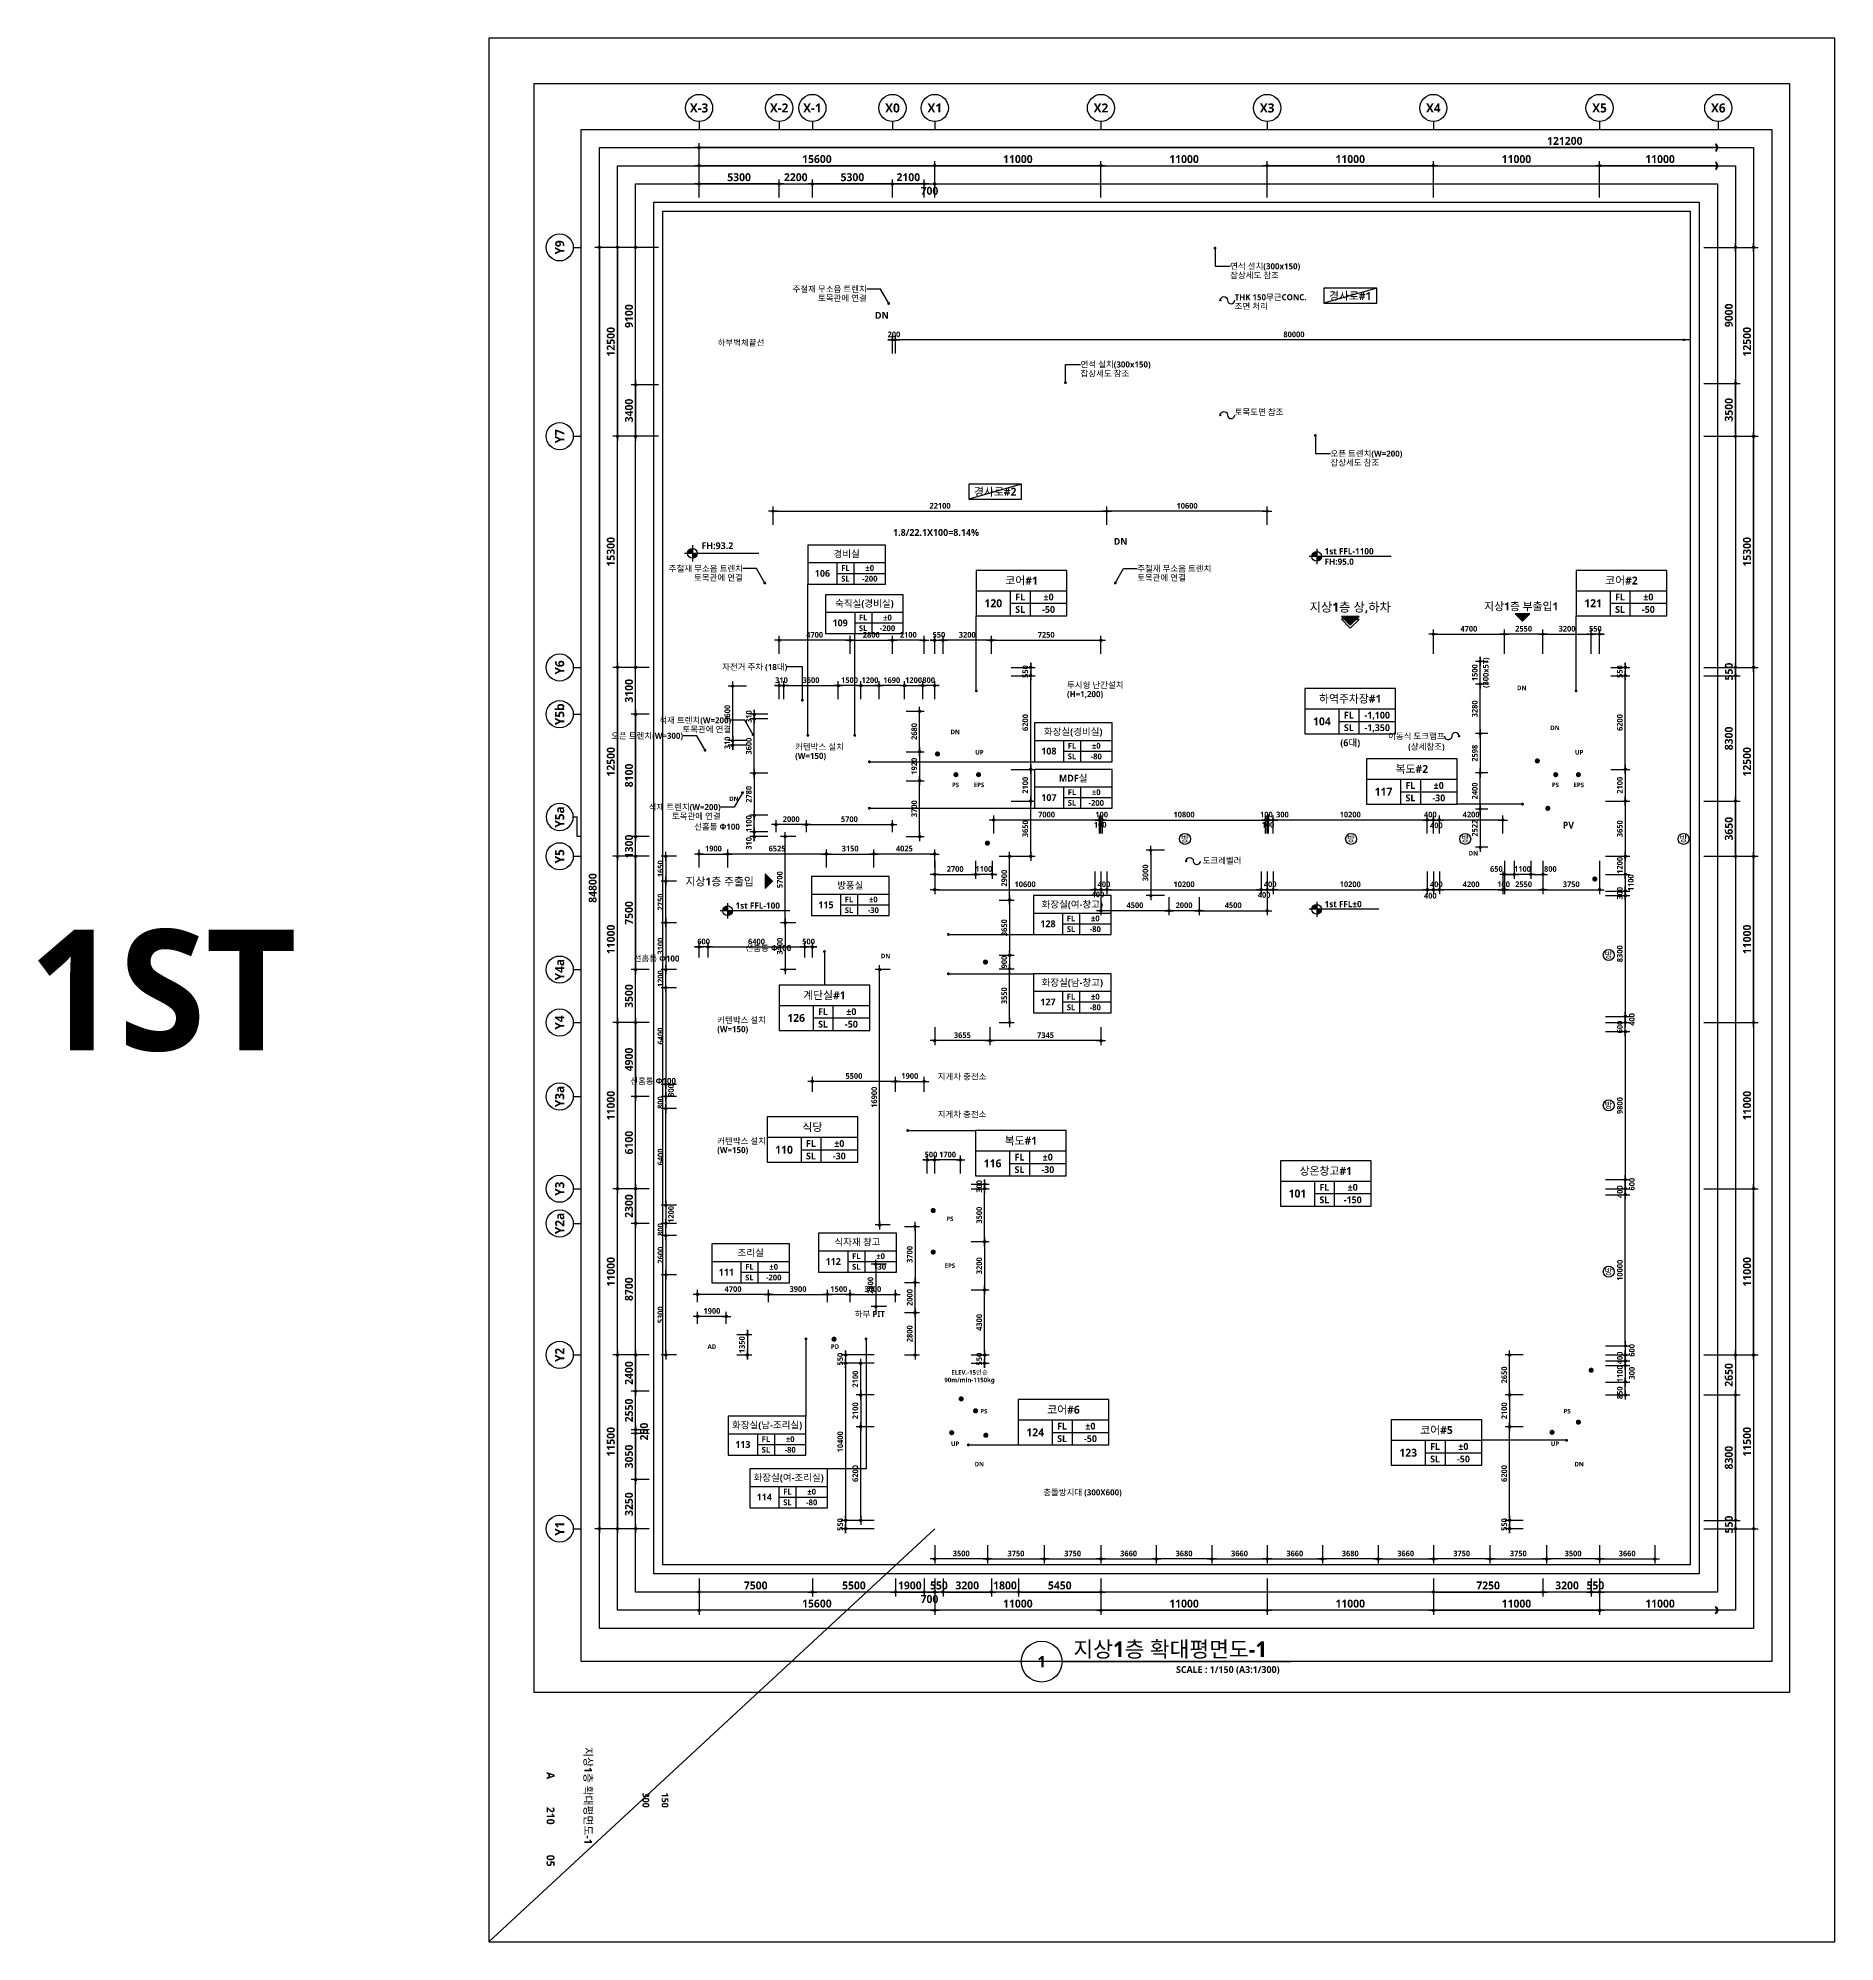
# Model space of a CAD drawing. Header units: millimetres. Extents: x -63924 to 190228206, y 0 to 456875599.
# Drawn here: x -29830 to 89100, y 252000 to 378000 of the extents above; entities that cross this region are included whole.
import ezdxf
from ezdxf.enums import TextEntityAlignment as Align

# ---------------------------------------------------------------- set-up
doc = ezdxf.new("R2010")
doc.units = ezdxf.units.MM
doc.header["$LTSCALE"] = 150
doc.header["$MEASUREMENT"] = 0
doc.header["$PDSIZE"] = -10
doc.layers.get('0').update_dxf_attribs({"linetype": 'CONTINUOUS'})
doc.layers.get('Defpoints').update_dxf_attribs({"color": 153, "linetype": 'CONTINUOUS'})
for name, color, linetype in [('A-ANNO-DIM', 4, 'CONTINUOUS'), ('A-ANNO-ENT', 1, 'CONTINUOUS'), ('A-ANNO-GRA1', 7, 'CONTINUOUS'), ('A-ANNO-LEAD', 4, 'CONTINUOUS'), ('A-ANNO-PONT', 7, 'CONTINUOUS'), ('A-ANNO-SYMB', 7, 'CONTINUOUS'), ('A-ANNO-TEXT1', 7, 'CONTINUOUS'), ('A-ANNO-TEXT2', 3, 'CONTINUOUS'), ('A-ANNO-TITL', 7, 'CONTINUOUS'), ('A-FLOR-MARK-ARCH', 1, 'CONTINUOUS'), ('A-ST-AXIS-BUB', 7, 'CONTINUOUS'), ('A-ST-AXIS-DIM', 7, 'CONTINUOUS'), ('AA-XXXX-TXT1', 2, 'CONTINUOUS')]:
    doc.layers.add(name, color=color, linetype=linetype)
doc.layers.add('A-XXXX-SYMB', color=7, linetype='CONTINUOUS', lineweight=25)
for name, color, linetype, plot in [('Defpoint', 161, 'CONTINUOUS', False), ('G(그리드1)', 185, 'CONTINUOUS', False), ('G(그리드2)', 235, 'CONTINUOUS', False)]:
    doc.layers.add(name, color=color, linetype=linetype, plot=plot)
doc.styles.add('2020음성 1차', font='')
doc.styles.add('SH_나눔', font='')
doc.styles.add('SH_대대리576', font='')
doc.styles.add('SH_진천_나눔', font='')
doc.styles.get('2020음성 1차').set_extended_font_data('NanumGothic', bold=True)
doc.styles.get('SH_나눔').set_extended_font_data('NanumGothic', bold=True)
doc.styles.get('SH_대대리576').set_extended_font_data('NanumGothic', bold=True)
doc.styles.get('SH_진천_나눔').set_extended_font_data('NanumGothic', bold=True)
doc.dimstyles.new('SHP 300', dxfattribs={"dimscale": 150, "dimtxt": 3.5, "dimasz": 1, "dimexe": 2, "dimexo": 2, "dimgap": 1, "dimtad": 1, "dimdec": 0, "dimzin": 0, "dimdsep": 46, "dimtxsty": 'SH_대대리576', "dimblk": 'DIMDOT', "dimcen": 0.09, "dimclrt": 3, "dimadec": 0, "dimazin": 1, "dimtfac": 1, "dimtdec": 0, "dimtix": 1, "dimtmove": 2, "dimatfit": 0, "dimldrblk": 'DIMDOT', "dimfxl": 1, "dimtolj": 1, "dimtzin": 0, "dimarcsym": 0})
doc.dimstyles.new('SHP300내부', dxfattribs={"dimscale": 150, "dimtxt": 2.5, "dimasz": 1, "dimexe": 2, "dimexo": 2, "dimgap": 1, "dimtad": 1, "dimdec": 0, "dimzin": 0, "dimdsep": 46, "dimtxsty": 'SH_대대리576', "dimblk": 'DIMDOT', "dimcen": 0.09, "dimclrd": 256, "dimclre": 256, "dimclrt": 3, "dimadec": 0, "dimazin": 1, "dimtfac": 1, "dimtdec": 0, "dimtix": 1, "dimtmove": 2, "dimatfit": 0, "dimldrblk": 'DIMDOT', "dimfxl": 1, "dimtolj": 1, "dimtzin": 0, "dimlwd": -1, "dimlwe": -1, "dimarcsym": 0})

msp = doc.modelspace()

# ---------------------------------------------------------------- texts
at = {"color": 1, "style": 'SH_대대리576'}
for s, height, p in [('FH:93.2', 450, (14076.4, 344405.7)), ('FH:95.0', 413, (55320.3, 343348.4))]:
    msp.add_text(s, height=height, dxfattribs=at).set_placement(p, align=Align.MIDDLE_LEFT)
at = {"layer": 'A-ANNO-DIM', "color": 3, "insert": (53295, 358388.2), "char_height": 375, "attachment_point": 5, "style": 'SH_대대리576'}
msp.add_mtext('\\A1;80000', dxfattribs=at)
at = {"layer": 'A-ANNO-TEXT1'}
for s, height, style, p in [('X-3', 600, 'SH_대대리576', (13920, 373375)), ('X-2', 600, 'SH_대대리576', (19220, 373375)), ('X-1', 600, 'SH_대대리576', (21420, 373375)), ('X0', 600, 'SH_대대리576', (26720, 373375)), ('X1', 600, 'SH_대대리576', (29520, 373375)), ('X2', 600, 'SH_대대리576', (40520, 373375)), ('X3', 600, 'SH_대대리576', (51520, 373375)), ('X4', 600, 'SH_대대리576', (62520, 373375)), ('X5', 600, 'SH_대대리576', (73520, 373375)), ('X6', 600, 'SH_대대리576', (81380, 373375)), ('DN', 450, 'SH_진천_나눔', (26020, 359650.2)), ('DN', 450, 'SH_진천_나눔', (41820, 344687.5)), ('DN', 300, 'SH_진천_나눔', (16221.2, 327653.4)), ('하부 PIT', 400, '2020음성 1차', (25220, 293550)), ('ELEV.-15인승', 300, 'SH_진천_나눔', (31820, 289690)), ('90m/min-1150kg', 300, 'SH_진천_나눔', (31820, 289190))]:
    msp.add_text(s, height=height, dxfattribs=dict(at, style=style)).set_placement(p, align=Align.MIDDLE_CENTER)
at = {"layer": 'A-ANNO-TEXT1', "style": 'SH_대대리576'}
for s, p in [('Y9', (4695, 364150)), ('Y7', (4695, 351650)), ('Y6', (4695, 336350)), ('Y5b', (4695, 333250)), ('Y5a', (4695, 326450)), ('Y5', (4695, 323850)), ('Y4a', (4695, 316350)), ('Y4', (4695, 312850)), ('Y3a', (4695, 307950)), ('Y3', (4695, 301850)), ('Y2a', (4695, 299550)), ('Y2', (4695, 290850)), ('Y1', (4695, 279350))]:
    msp.add_text(s, height=600, rotation=90, dxfattribs=at).set_placement(p, align=Align.MIDDLE_CENTER)
at = {"layer": 'A-ANNO-TEXT1', "style": '2020음성 1차'}
for s, p in [('연석 설치(300x150)', (49070, 362900)), ('잡상세도 참조', (49070, 362300)), ('조면 처리', (49372.4, 360250)), ('하부벽체끝선', (15151, 357842.9)), ('연석 설치(300x150)', (39170, 356400)), ('잡상세도 참조', (39170, 355800)), ('오픈 트렌치(W=200)', (55710.4, 350499.5)), ('잡상세도 참조', (55710.4, 349899.5)), ('주철재 무소음 트렌치', (42920, 342887.8)), ('토목관에 연결', (42920, 342287.8)), ('투시형 난간설치', (38274.2, 335182.6)), ('(H=1,200)', (38274.2, 334582.6)), ('(W=150)', (20280, 330495)), ('커텐박스 설치', (20280, 331095)), ('(W=150)', (15124.1, 312409.2)), ('커텐박스 설치', (15124.1, 313009.2)), ('커텐박스 설치', (15124.1, 305004.2)), ('(W=150)', (15124.1, 304404.2)), ('충돌방지대 (300X600)', (36698.1, 281750.5))]:
    msp.add_text(s, height=400, dxfattribs=at).set_placement(p, align=Align.MIDDLE_LEFT)
for s, p in [('주철재 무소음 트렌치', (25020, 361388.1)), ('토목관에 연결', (25020, 360788.1)), ('주철재 무소음 트렌치', (16820, 342887.8)), ('토목관에 연결', (16820, 342287.8)), ('자전거 주차 (18대)', (19758.2, 336379)), ('석재 트렌치(W=200)', (16047, 332849.4)), ('오픈 트렌치(W=300)', (12865, 331822.6)), ('토목관에 연결', (16047, 332249.4)), ('이동식 도크램프', (63267.6, 331800)), ('(상세참조)', (63267.6, 331100)), ('석재 트렌치(W=200)', (15346.1, 327104.1)), ('토목관에 연결', (15346.1, 326504.1)), ('선홈통 Φ100', (16620.2, 325807)), ('선홈통 Φ100', (20020.2, 317782)), ('선홈통 Φ100', (12620.2, 317082)), ('선홈통 Φ100', (12390.9, 308979.2)), ('지게차 충전소', (32944.5, 309271.8)), ('지게차 충전소', (32944.5, 306771.8))]:
    msp.add_text(s, height=400, dxfattribs=at).set_placement(p, align=Align.MIDDLE_RIGHT)
at = {"layer": 'A-ANNO-TEXT1'}
for s, height, style, p in [('THK 150무근CONC.', 400, '2020음성 1차', (49372.4, 360650)), ('토목도면 참조', 400, '2020음성 1차', (49372.6, 353051.3)), ('1.8/22.1X100=8.14%%%', 450, 'SH_진천_나눔', (26759.8, 345053.8)), (' 도크레벨러', 400, '2020음성 1차', (47112.5, 323359.5))]:
    msp.add_text(s, height=height, dxfattribs=dict(at, style=style)).set_placement(p)
at = {"layer": 'A-ANNO-TEXT1', "style": 'SH_진천_나눔'}
for s, height, p in [('지상1층 상,하차', 600, (57021.1, 340324.4)), ('지상1층 부출입1 ', 525, (68430.5, 340404)), ('DN', 300, (68370, 334992.5)), ('DN', 300, (30870, 332080)), ('(6대)', 450, (57020, 331350)), ('DN', 300, (70570, 332350)), ('UP', 300, (32470, 330730)), ('UP', 300, (72170, 330730)), ('PS', 300, (30895, 328575)), ('EPS', 300, (32445, 328575)), ('PS', 300, (70595, 328575)), ('EPS', 300, (72145, 328575)), ('PV', 450, (71457.2, 325912.5)), ('DN', 300, (65170, 324050)), ('지상1층 주출입', 525, (15286, 322196.7)), ('DN', 300, (26264.5, 317250)), ('PS', 300, (30520, 299856.8)), ('EPS', 300, (30520, 296750)), ('AD', 300, (14770, 291400)), ('PD', 300, (22917.5, 291400)), ('PS', 300, (32770, 287125)), ('PS', 300, (71370, 287125)), ('UP', 300, (30870, 284970)), ('UP', 300, (70570, 284970)), ('DN', 300, (32470, 283620)), ('DN', 300, (72170, 283620))]:
    msp.add_text(s, height=height, dxfattribs=at).set_placement(p, align=Align.MIDDLE)
at = {"layer": 'A-ANNO-TEXT2', "style": 'SH_진천_나눔'}
for s, p in [('경사로#1', (57020, 360950)), ('경사로#2', (33520, 347987.3))]:
    msp.add_text(s, height=525, dxfattribs=at).set_placement(p, align=Align.MIDDLE)
at = {"layer": 'A-ANNO-TITL', "style": 'SH_대대리576'}
for s, height, p in [('지상1층 확대평면도-1', 525, (6595.9, 261664.9)), ('A', 525, (4090.6, 263006.2)), ('210', 525, (4090.6, 260349.6)), ('300', 450, (10400.1, 261382.2)), ('150', 450, (11666.7, 261382.2)), ('05', 525, (4090.6, 257376.4))]:
    msp.add_text(s, height=height, rotation=270, dxfattribs=at).set_placement(p, align=Align.MIDDLE)
at = {"layer": 'A-ST-AXIS-DIM', "color": 3, "char_height": 525, "attachment_point": 5, "style": 'SH_대대리576'}
for s, insert in [('\\A1;121200', (71220, 371189.7)), ('\\A1;11000', (77525, 369987.9)), ('\\A1;11000', (77525, 274387.9))]:
    msp.add_mtext(s, dxfattribs=dict(at, insert=insert))
at = {"layer": 'Defpoint', "style": 'SH_대대리576'}
msp.add_text('1ST ', height=8000, dxfattribs=at).set_placement((-10000, 315000), align=Align.MIDDLE_RIGHT)

# ---------------------------------------------------------------- blocks, each defined once
blk = doc.blocks.new('*U12')
at = {"layer": 'A-ANNO-TITL'}
blk.add_line((0, 0), (5050, 0), dxfattribs=at)
blk.add_circle((-450, 0), 450, dxfattribs=at)
at = {"layer": 'AA-XXXX-TXT1', "style": 'SH_대대리576'}
blk.add_attdef('DWG.TITLE', (250, 100), '', height=350, dxfattribs=at)
at = {"layer": 'AA-XXXX-TXT1', "color": 7, "style": 'SH_대대리576'}
blk.add_attdef('NO1', text='', height=300, dxfattribs=at).set_placement((-450, 0), align=Align.MIDDLE)
at = {"layer": 'AA-XXXX-TXT1', "style": 'SH_대대리576'}
blk.add_attdef('SCALE', text='', height=150, dxfattribs=at).set_placement((4800, -100), align=Align.TOP_RIGHT)
blk = doc.blocks.new('DIMDOT')
at = {"color": 0}
blk.add_line((-2, 0), (2, 0), dxfattribs=at)
for radius in [0.5, 0.25]:
    blk.add_circle((0, 0), radius, dxfattribs=at)
blk = doc.blocks.new('*D64')
at = {"layer": 'A-ST-AXIS-DIM', "color": 0, "lineweight": -2, "transparency": 16777216}
for p, q in [((13920, 367450), (13920, 368650)), ((19070, 368350), (14070, 368350)), ((19220, 367450), (19220, 368650))]:
    blk.add_line(p, q, dxfattribs=at)
at = {"layer": 'Defpoints', "color": 0, "transparency": 16777216}
for p in [(13920, 368350), (13920, 367150), (19220, 367150)]:
    blk.add_point(p, dxfattribs=at)
at = {"layer": 'A-ST-AXIS-DIM', "color": 0, "linetype": 'ByBlock', "lineweight": -2, "transparency": 16777216, "xscale": 150, "yscale": 150, "zscale": 150, "rotation": 180}
blk.add_blockref('DIMDOT', (13920, 368350), dxfattribs=at)
at = {"layer": 'A-ST-AXIS-DIM', "color": 0, "linetype": 'ByBlock', "lineweight": -2, "transparency": 16777216, "xscale": 150, "yscale": 150, "zscale": 150}
blk.add_blockref('DIMDOT', (19220, 368350), dxfattribs=at)
at = {"layer": 'A-ST-AXIS-DIM', "color": 3, "transparency": 16777216, "insert": (16570, 368790), "char_height": 525, "attachment_point": 5, "style": 'SH_대대리576'}
blk.add_mtext('\\A1;5300', dxfattribs=at)
blk = doc.blocks.new('*D65')
at = {"layer": 'A-ST-AXIS-DIM', "color": 0, "lineweight": -2, "transparency": 16777216}
for p, q in [((19220, 367450), (19220, 368650)), ((19370, 368350), (21270, 368350)), ((21420, 367450), (21420, 368650))]:
    blk.add_line(p, q, dxfattribs=at)
at = {"layer": 'Defpoints', "color": 0, "transparency": 16777216}
for p in [(21420, 368350), (19220, 367150), (21420, 367150)]:
    blk.add_point(p, dxfattribs=at)
at = {"layer": 'A-ST-AXIS-DIM', "color": 0, "linetype": 'ByBlock', "lineweight": -2, "transparency": 16777216, "xscale": 150, "yscale": 150, "zscale": 150, "rotation": 180}
blk.add_blockref('DIMDOT', (19220, 368350), dxfattribs=at)
at = {"layer": 'A-ST-AXIS-DIM', "color": 0, "linetype": 'ByBlock', "lineweight": -2, "transparency": 16777216, "xscale": 150, "yscale": 150, "zscale": 150}
blk.add_blockref('DIMDOT', (21420, 368350), dxfattribs=at)
at = {"layer": 'A-ST-AXIS-DIM', "color": 3, "transparency": 16777216, "insert": (20320, 368789), "char_height": 525, "attachment_point": 5, "style": 'SH_대대리576'}
blk.add_mtext('\\A1;2200', dxfattribs=at)
blk = doc.blocks.new('*D66')
at = {"layer": 'A-ST-AXIS-DIM', "color": 0, "lineweight": -2, "transparency": 16777216}
for p, q in [((26720, 367450), (26720, 368650)), ((28670, 368350), (26870, 368350)), ((28820, 367450), (28820, 368650))]:
    blk.add_line(p, q, dxfattribs=at)
at = {"layer": 'Defpoints', "color": 0, "transparency": 16777216}
for p in [(26720, 368350), (26720, 367150), (28820, 367150)]:
    blk.add_point(p, dxfattribs=at)
at = {"layer": 'A-ST-AXIS-DIM', "color": 0, "linetype": 'ByBlock', "lineweight": -2, "transparency": 16777216, "xscale": 150, "yscale": 150, "zscale": 150, "rotation": 180}
blk.add_blockref('DIMDOT', (26720, 368350), dxfattribs=at)
at = {"layer": 'A-ST-AXIS-DIM', "color": 0, "linetype": 'ByBlock', "lineweight": -2, "transparency": 16777216, "xscale": 150, "yscale": 150, "zscale": 150}
blk.add_blockref('DIMDOT', (28820, 368350), dxfattribs=at)
at = {"layer": 'A-ST-AXIS-DIM', "color": 3, "transparency": 16777216, "insert": (27770, 368789), "char_height": 525, "attachment_point": 5, "style": 'SH_대대리576'}
blk.add_mtext('\\A1;2100', dxfattribs=at)
blk = doc.blocks.new('A-ST-AXIS-BUB-1')
at = {"layer": 'A-ST-AXIS-BUB'}
blk.add_line((0, 350), (0, 0), dxfattribs=at)
blk.add_circle((0, 950), 600, dxfattribs=at)
blk = doc.blocks.new('*D67')
at = {"layer": 'A-ST-AXIS-DIM', "color": 0, "lineweight": -2, "transparency": 16777216}
for p, q in [((13920, 367450), (13920, 369850)), ((29370, 369550), (14070, 369550)), ((29520, 367450), (29520, 369850))]:
    blk.add_line(p, q, dxfattribs=at)
at = {"layer": 'Defpoints', "color": 0, "transparency": 16777216}
for p in [(13920, 369550), (13920, 367150), (29520, 367150)]:
    blk.add_point(p, dxfattribs=at)
at = {"layer": 'A-ST-AXIS-DIM', "color": 0, "linetype": 'ByBlock', "lineweight": -2, "transparency": 16777216, "xscale": 150, "yscale": 150, "zscale": 150, "rotation": 180}
blk.add_blockref('DIMDOT', (13920, 369550), dxfattribs=at)
at = {"layer": 'A-ST-AXIS-DIM', "color": 0, "linetype": 'ByBlock', "lineweight": -2, "transparency": 16777216, "xscale": 150, "yscale": 150, "zscale": 150}
blk.add_blockref('DIMDOT', (29520, 369550), dxfattribs=at)
at = {"layer": 'A-ST-AXIS-DIM', "color": 3, "transparency": 16777216, "insert": (21720, 369990), "char_height": 525, "attachment_point": 5, "style": 'SH_대대리576'}
blk.add_mtext('\\A1;15600', dxfattribs=at)
blk = doc.blocks.new('*D68')
at = {"layer": 'A-ST-AXIS-DIM', "color": 0, "lineweight": -2, "transparency": 16777216}
for p, q in [((29520, 367450), (29520, 369850)), ((40370, 369550), (29670, 369550)), ((40520, 367450), (40520, 369850))]:
    blk.add_line(p, q, dxfattribs=at)
at = {"layer": 'Defpoints', "color": 0, "transparency": 16777216}
for p in [(29520, 369550), (29520, 367150), (40520, 367150)]:
    blk.add_point(p, dxfattribs=at)
at = {"layer": 'A-ST-AXIS-DIM', "color": 0, "linetype": 'ByBlock', "lineweight": -2, "transparency": 16777216, "xscale": 150, "yscale": 150, "zscale": 150, "rotation": 180}
blk.add_blockref('DIMDOT', (29520, 369550), dxfattribs=at)
at = {"layer": 'A-ST-AXIS-DIM', "color": 0, "linetype": 'ByBlock', "lineweight": -2, "transparency": 16777216, "xscale": 150, "yscale": 150, "zscale": 150}
blk.add_blockref('DIMDOT', (40520, 369550), dxfattribs=at)
at = {"layer": 'A-ST-AXIS-DIM', "color": 3, "transparency": 16777216, "insert": (35020, 369988), "char_height": 525, "attachment_point": 5, "style": 'SH_대대리576'}
blk.add_mtext('\\A1;11000', dxfattribs=at)
blk = doc.blocks.new('*D69')
at = {"layer": 'A-ST-AXIS-DIM', "color": 0, "lineweight": -2, "transparency": 16777216}
for p, q in [((40520, 367450), (40520, 369850)), ((40670, 369550), (51370, 369550)), ((51520, 367450), (51520, 369850))]:
    blk.add_line(p, q, dxfattribs=at)
at = {"layer": 'Defpoints', "color": 0, "transparency": 16777216}
for p in [(51520, 369550), (40520, 367150), (51520, 367150)]:
    blk.add_point(p, dxfattribs=at)
at = {"layer": 'A-ST-AXIS-DIM', "color": 0, "linetype": 'ByBlock', "lineweight": -2, "transparency": 16777216, "xscale": 150, "yscale": 150, "zscale": 150, "rotation": 180}
blk.add_blockref('DIMDOT', (40520, 369550), dxfattribs=at)
at = {"layer": 'A-ST-AXIS-DIM', "color": 0, "linetype": 'ByBlock', "lineweight": -2, "transparency": 16777216, "xscale": 150, "yscale": 150, "zscale": 150}
blk.add_blockref('DIMDOT', (51520, 369550), dxfattribs=at)
at = {"layer": 'A-ST-AXIS-DIM', "color": 3, "transparency": 16777216, "insert": (46020, 369988), "char_height": 525, "attachment_point": 5, "style": 'SH_대대리576'}
blk.add_mtext('\\A1;11000', dxfattribs=at)
blk = doc.blocks.new('*D70')
at = {"layer": 'A-ST-AXIS-DIM', "color": 0, "lineweight": -2, "transparency": 16777216}
for p, q in [((51520, 367450), (51520, 369850)), ((62370, 369550), (51670, 369550)), ((62520, 367450), (62520, 369850))]:
    blk.add_line(p, q, dxfattribs=at)
at = {"layer": 'Defpoints', "color": 0, "transparency": 16777216}
for p in [(51520, 369550), (51520, 367150), (62520, 367150)]:
    blk.add_point(p, dxfattribs=at)
at = {"layer": 'A-ST-AXIS-DIM', "color": 0, "linetype": 'ByBlock', "lineweight": -2, "transparency": 16777216, "xscale": 150, "yscale": 150, "zscale": 150, "rotation": 180}
blk.add_blockref('DIMDOT', (51520, 369550), dxfattribs=at)
at = {"layer": 'A-ST-AXIS-DIM', "color": 0, "linetype": 'ByBlock', "lineweight": -2, "transparency": 16777216, "xscale": 150, "yscale": 150, "zscale": 150}
blk.add_blockref('DIMDOT', (62520, 369550), dxfattribs=at)
at = {"layer": 'A-ST-AXIS-DIM', "color": 3, "transparency": 16777216, "insert": (57020, 369988), "char_height": 525, "attachment_point": 5, "style": 'SH_대대리576'}
blk.add_mtext('\\A1;11000', dxfattribs=at)
blk = doc.blocks.new('*D71')
at = {"layer": 'A-ST-AXIS-DIM', "color": 0, "lineweight": -2, "transparency": 16777216}
for p, q in [((62520, 367450), (62520, 369850)), ((62670, 369550), (73370, 369550)), ((73520, 367450), (73520, 369850))]:
    blk.add_line(p, q, dxfattribs=at)
at = {"layer": 'Defpoints', "color": 0, "transparency": 16777216}
for p in [(73520, 369550), (62520, 367150), (73520, 367150)]:
    blk.add_point(p, dxfattribs=at)
at = {"layer": 'A-ST-AXIS-DIM', "color": 0, "linetype": 'ByBlock', "lineweight": -2, "transparency": 16777216, "xscale": 150, "yscale": 150, "zscale": 150, "rotation": 180}
blk.add_blockref('DIMDOT', (62520, 369550), dxfattribs=at)
at = {"layer": 'A-ST-AXIS-DIM', "color": 0, "linetype": 'ByBlock', "lineweight": -2, "transparency": 16777216, "xscale": 150, "yscale": 150, "zscale": 150}
blk.add_blockref('DIMDOT', (73520, 369550), dxfattribs=at)
at = {"layer": 'A-ST-AXIS-DIM', "color": 3, "transparency": 16777216, "insert": (68020, 369988), "char_height": 525, "attachment_point": 5, "style": 'SH_대대리576'}
blk.add_mtext('\\A1;11000', dxfattribs=at)
blk = doc.blocks.new('*D72')
at = {"layer": 'A-ST-AXIS-DIM', "color": 0, "lineweight": -2, "transparency": 16777216}
for p, q in [((10620, 290850), (8220, 290850)), ((8520, 290700), (8520, 279500)), ((10620, 279350), (8220, 279350))]:
    blk.add_line(p, q, dxfattribs=at)
at = {"layer": 'Defpoints', "color": 0, "transparency": 16777216}
for p in [(10920, 290850), (8520, 279350), (10920, 279350)]:
    blk.add_point(p, dxfattribs=at)
at = {"layer": 'A-ST-AXIS-DIM', "color": 0, "linetype": 'ByBlock', "lineweight": -2, "transparency": 16777216, "xscale": 150, "yscale": 150, "zscale": 150}
for p, rotation in [((8520, 290850), 90), ((8520, 279350), 270)]:
    blk.add_blockref('DIMDOT', p, dxfattribs=dict(at, rotation=rotation))
at = {"layer": 'A-ST-AXIS-DIM', "color": 3, "transparency": 16777216, "insert": (8081, 285100), "char_height": 525, "attachment_point": 5, "rotation": 90, "style": 'SH_대대리576'}
blk.add_mtext('\\A1;11500', dxfattribs=at)
blk = doc.blocks.new('*D73')
at = {"layer": 'A-ST-AXIS-DIM', "color": 0, "lineweight": -2, "transparency": 16777216}
for p, q in [((10620, 301850), (8220, 301850)), ((8520, 291000), (8520, 301700)), ((10620, 290850), (8220, 290850))]:
    blk.add_line(p, q, dxfattribs=at)
at = {"layer": 'Defpoints', "color": 0, "transparency": 16777216}
for p in [(8520, 301850), (10920, 301850), (10920, 290850)]:
    blk.add_point(p, dxfattribs=at)
at = {"layer": 'A-ST-AXIS-DIM', "color": 0, "linetype": 'ByBlock', "lineweight": -2, "transparency": 16777216, "xscale": 150, "yscale": 150, "zscale": 150}
for p, rotation in [((8520, 301850), 90), ((8520, 290850), 270)]:
    blk.add_blockref('DIMDOT', p, dxfattribs=dict(at, rotation=rotation))
at = {"layer": 'A-ST-AXIS-DIM', "color": 3, "transparency": 16777216, "insert": (8082, 296350), "char_height": 525, "attachment_point": 5, "rotation": 90, "style": 'SH_대대리576'}
blk.add_mtext('\\A1;11000', dxfattribs=at)
blk = doc.blocks.new('*D74')
at = {"layer": 'A-ST-AXIS-DIM', "color": 0, "lineweight": -2, "transparency": 16777216}
for p, q in [((10620, 312850), (8220, 312850)), ((8520, 312700), (8520, 302000)), ((10620, 301850), (8220, 301850))]:
    blk.add_line(p, q, dxfattribs=at)
at = {"layer": 'Defpoints', "color": 0, "transparency": 16777216}
for p in [(10920, 312850), (8520, 301850), (10920, 301850)]:
    blk.add_point(p, dxfattribs=at)
at = {"layer": 'A-ST-AXIS-DIM', "color": 0, "linetype": 'ByBlock', "lineweight": -2, "transparency": 16777216, "xscale": 150, "yscale": 150, "zscale": 150}
for p, rotation in [((8520, 312850), 90), ((8520, 301850), 270)]:
    blk.add_blockref('DIMDOT', p, dxfattribs=dict(at, rotation=rotation))
at = {"layer": 'A-ST-AXIS-DIM', "color": 3, "transparency": 16777216, "insert": (8082, 307350), "char_height": 525, "attachment_point": 5, "rotation": 90, "style": 'SH_대대리576'}
blk.add_mtext('\\A1;11000', dxfattribs=at)
blk = doc.blocks.new('*D75')
at = {"layer": 'A-ST-AXIS-DIM', "color": 0, "lineweight": -2, "transparency": 16777216}
for p, q in [((10620, 323850), (8220, 323850)), ((8520, 313000), (8520, 323700)), ((10620, 312850), (8220, 312850))]:
    blk.add_line(p, q, dxfattribs=at)
at = {"layer": 'Defpoints', "color": 0, "transparency": 16777216}
for p in [(8520, 323850), (10920, 323850), (10920, 312850)]:
    blk.add_point(p, dxfattribs=at)
at = {"layer": 'A-ST-AXIS-DIM', "color": 0, "linetype": 'ByBlock', "lineweight": -2, "transparency": 16777216, "xscale": 150, "yscale": 150, "zscale": 150}
for p, rotation in [((8520, 323850), 90), ((8520, 312850), 270)]:
    blk.add_blockref('DIMDOT', p, dxfattribs=dict(at, rotation=rotation))
at = {"layer": 'A-ST-AXIS-DIM', "color": 3, "transparency": 16777216, "insert": (8082, 318350), "char_height": 525, "attachment_point": 5, "rotation": 90, "style": 'SH_대대리576'}
blk.add_mtext('\\A1;11000', dxfattribs=at)
blk = doc.blocks.new('*D76')
at = {"layer": 'A-ST-AXIS-DIM', "color": 0, "lineweight": -2, "transparency": 16777216}
for p, q in [((10620, 336350), (8220, 336350)), ((8520, 336200), (8520, 324000)), ((10620, 323850), (8220, 323850))]:
    blk.add_line(p, q, dxfattribs=at)
at = {"layer": 'Defpoints', "color": 0, "transparency": 16777216}
for p in [(10920, 336350), (8520, 323850), (10920, 323850)]:
    blk.add_point(p, dxfattribs=at)
at = {"layer": 'A-ST-AXIS-DIM', "color": 0, "linetype": 'ByBlock', "lineweight": -2, "transparency": 16777216, "xscale": 150, "yscale": 150, "zscale": 150}
for p, rotation in [((8520, 336350), 90), ((8520, 323850), 270)]:
    blk.add_blockref('DIMDOT', p, dxfattribs=dict(at, rotation=rotation))
at = {"layer": 'A-ST-AXIS-DIM', "color": 3, "transparency": 16777216, "insert": (8081, 330100), "char_height": 525, "attachment_point": 5, "rotation": 90, "style": 'SH_대대리576'}
blk.add_mtext('\\A1;12500', dxfattribs=at)
blk = doc.blocks.new('*D77')
at = {"layer": 'A-ST-AXIS-DIM', "color": 0, "lineweight": -2, "transparency": 16777216}
for p, q in [((10620, 351650), (8220, 351650)), ((8520, 336500), (8520, 351500)), ((10620, 336350), (8220, 336350))]:
    blk.add_line(p, q, dxfattribs=at)
at = {"layer": 'Defpoints', "color": 0, "transparency": 16777216}
for p in [(8520, 351650), (10920, 351650), (10920, 336350)]:
    blk.add_point(p, dxfattribs=at)
at = {"layer": 'A-ST-AXIS-DIM', "color": 0, "linetype": 'ByBlock', "lineweight": -2, "transparency": 16777216, "xscale": 150, "yscale": 150, "zscale": 150}
for p, rotation in [((8520, 351650), 90.00000000000001), ((8520, 336350), 270)]:
    blk.add_blockref('DIMDOT', p, dxfattribs=dict(at, rotation=rotation))
at = {"layer": 'A-ST-AXIS-DIM', "color": 3, "transparency": 16777216, "insert": (8080, 344000), "char_height": 525, "attachment_point": 5, "rotation": 90, "style": 'SH_대대리576'}
blk.add_mtext('\\A1;15300', dxfattribs=at)
blk = doc.blocks.new('*D78')
at = {"layer": 'A-ST-AXIS-DIM', "color": 0, "lineweight": -2, "transparency": 16777216}
for p, q in [((10620, 364150), (7020, 364150)), ((7320, 364000), (7320, 279500)), ((10620, 279350), (7020, 279350))]:
    blk.add_line(p, q, dxfattribs=at)
at = {"layer": 'Defpoints', "color": 0, "transparency": 16777216}
for p in [(10920, 364150), (7320, 279350), (10920, 279350)]:
    blk.add_point(p, dxfattribs=at)
at = {"layer": 'A-ST-AXIS-DIM', "color": 0, "linetype": 'ByBlock', "lineweight": -2, "transparency": 16777216, "xscale": 150, "yscale": 150, "zscale": 150}
for p, rotation in [((7320, 364150), 90), ((7320, 279350), 270)]:
    blk.add_blockref('DIMDOT', p, dxfattribs=dict(at, rotation=rotation))
at = {"layer": 'A-ST-AXIS-DIM', "color": 3, "transparency": 16777216, "insert": (6880, 321750), "char_height": 525, "attachment_point": 5, "rotation": 90, "style": 'SH_대대리576'}
blk.add_mtext('\\A1;84800', dxfattribs=at)
blk = doc.blocks.new('G$C1D72D447')
at = {"layer": 'A-ST-AXIS-BUB'}
blk.add_line((1800, 1050, -103000), (1800, 525, -103000), dxfattribs=at)
at = {"layer": 'A-ST-AXIS-BUB', "elevation": -103000}
blk.add_lwpolyline([(4400, 0), (4400, 525), (1800, 525)], dxfattribs=at)
at = {"layer": 'A-ST-AXIS-BUB'}
blk.add_circle((1800, 2850, -103000), 1800, dxfattribs=at)
blk = doc.blocks.new('*D209')
at = {"layer": 'A-ANNO-DIM', "transparency": 16777216}
for p, q in [((51920, 325350), (51920, 326550)), ((62120, 325350), (62120, 326550)), ((61970, 326250), (52070, 326250))]:
    blk.add_line(p, q, dxfattribs=at)
at = {"layer": 'Defpoints', "color": 0, "transparency": 16777216}
for p in [(51920, 326250), (51920, 325050), (62120, 325050)]:
    blk.add_point(p, dxfattribs=at)
at = {"layer": 'A-ANNO-DIM', "linetype": 'ByBlock', "transparency": 16777216, "xscale": 150, "yscale": 150, "zscale": 150, "rotation": 180}
blk.add_blockref('DIMDOT', (51920, 326250), dxfattribs=at)
at = {"layer": 'A-ANNO-DIM', "linetype": 'ByBlock', "transparency": 16777216, "xscale": 150, "yscale": 150, "zscale": 150}
blk.add_blockref('DIMDOT', (62120, 326250), dxfattribs=at)
at = {"layer": 'A-ANNO-DIM', "color": 3, "transparency": 16777216, "insert": (57020, 326606), "char_height": 375, "attachment_point": 5, "style": 'SH_대대리576'}
blk.add_mtext('\\A1;10200', dxfattribs=at)
blk = doc.blocks.new('*D210')
at = {"layer": 'A-ANNO-DIM', "transparency": 16777216}
for p, q in [((40620, 325350), (40620, 326550)), ((51420, 325350), (51420, 326550)), ((40770, 326250), (51270, 326250))]:
    blk.add_line(p, q, dxfattribs=at)
at = {"layer": 'Defpoints', "color": 0, "transparency": 16777216}
for p in [(51420, 326250), (40620, 325050), (51420, 325050)]:
    blk.add_point(p, dxfattribs=at)
at = {"layer": 'A-ANNO-DIM', "linetype": 'ByBlock', "transparency": 16777216, "xscale": 150, "yscale": 150, "zscale": 150, "rotation": 180}
blk.add_blockref('DIMDOT', (40620, 326250), dxfattribs=at)
at = {"layer": 'A-ANNO-DIM', "linetype": 'ByBlock', "transparency": 16777216, "xscale": 150, "yscale": 150, "zscale": 150}
blk.add_blockref('DIMDOT', (51420, 326250), dxfattribs=at)
at = {"layer": 'A-ANNO-DIM', "color": 3, "transparency": 16777216, "insert": (46020, 326607), "char_height": 375, "attachment_point": 5, "style": 'SH_대대리576'}
blk.add_mtext('\\A1;10800', dxfattribs=at)
blk = doc.blocks.new('*D211')
at = {"layer": 'A-ANNO-DIM', "transparency": 16777216}
for p, q in [((45020, 321150), (45020, 319950)), ((46870, 320250), (45170, 320250)), ((47020, 321150), (47020, 319950))]:
    blk.add_line(p, q, dxfattribs=at)
at = {"layer": 'Defpoints', "color": 0, "transparency": 16777216}
for p in [(45020, 321450), (47020, 321450), (45020, 320250)]:
    blk.add_point(p, dxfattribs=at)
at = {"layer": 'A-ANNO-DIM', "linetype": 'ByBlock', "transparency": 16777216, "xscale": 150, "yscale": 150, "zscale": 150, "rotation": 180}
blk.add_blockref('DIMDOT', (45020, 320250), dxfattribs=at)
at = {"layer": 'A-ANNO-DIM', "linetype": 'ByBlock', "transparency": 16777216, "xscale": 150, "yscale": 150, "zscale": 150}
blk.add_blockref('DIMDOT', (47020, 320250), dxfattribs=at)
at = {"layer": 'A-ANNO-DIM', "color": 3, "transparency": 16777216, "insert": (46020, 320606), "char_height": 375, "attachment_point": 5, "style": 'SH_대대리576'}
blk.add_mtext('\\A1;2000', dxfattribs=at)
blk = doc.blocks.new('*D212')
at = {"layer": 'A-ANNO-DIM', "transparency": 16777216}
for p, q in [((47020, 321150), (47020, 319950)), ((47170, 320250), (51370, 320250)), ((51520, 321150), (51520, 319950))]:
    blk.add_line(p, q, dxfattribs=at)
at = {"layer": 'Defpoints', "color": 0, "transparency": 16777216}
for p in [(47020, 321450), (51520, 321450), (51520, 320250)]:
    blk.add_point(p, dxfattribs=at)
at = {"layer": 'A-ANNO-DIM', "linetype": 'ByBlock', "transparency": 16777216, "xscale": 150, "yscale": 150, "zscale": 150, "rotation": 180}
blk.add_blockref('DIMDOT', (47020, 320250), dxfattribs=at)
at = {"layer": 'A-ANNO-DIM', "linetype": 'ByBlock', "transparency": 16777216, "xscale": 150, "yscale": 150, "zscale": 150}
blk.add_blockref('DIMDOT', (51520, 320250), dxfattribs=at)
at = {"layer": 'A-ANNO-DIM', "color": 3, "transparency": 16777216, "insert": (49270, 320606), "char_height": 375, "attachment_point": 5, "style": 'SH_대대리576'}
blk.add_mtext('\\A1;4500', dxfattribs=at)
blk = doc.blocks.new('*D213')
at = {"layer": 'A-ANNO-DIM', "transparency": 16777216}
for p, q in [((40520, 321150), (40520, 319950)), ((44870, 320250), (40670, 320250)), ((45020, 321150), (45020, 319950))]:
    blk.add_line(p, q, dxfattribs=at)
at = {"layer": 'Defpoints', "color": 0, "transparency": 16777216}
for p in [(40520, 321450), (45020, 321450), (40520, 320250)]:
    blk.add_point(p, dxfattribs=at)
at = {"layer": 'A-ANNO-DIM', "linetype": 'ByBlock', "transparency": 16777216, "xscale": 150, "yscale": 150, "zscale": 150, "rotation": 180}
blk.add_blockref('DIMDOT', (40520, 320250), dxfattribs=at)
at = {"layer": 'A-ANNO-DIM', "linetype": 'ByBlock', "transparency": 16777216, "xscale": 150, "yscale": 150, "zscale": 150}
blk.add_blockref('DIMDOT', (45020, 320250), dxfattribs=at)
at = {"layer": 'A-ANNO-DIM', "color": 3, "transparency": 16777216, "insert": (42770, 320606), "char_height": 375, "attachment_point": 5, "style": 'SH_대대리576'}
blk.add_mtext('\\A1;4500', dxfattribs=at)
blk = doc.blocks.new('*D214')
at = {"layer": 'A-ANNO-DIM', "transparency": 16777216}
for p, q in [((44720, 324250), (43520, 324250)), ((43820, 324100), (43820, 321400)), ((44720, 321250), (43520, 321250))]:
    blk.add_line(p, q, dxfattribs=at)
at = {"layer": 'Defpoints', "color": 0, "transparency": 16777216}
for p in [(45020, 324250), (43820, 321250), (45020, 321250)]:
    blk.add_point(p, dxfattribs=at)
at = {"layer": 'A-ANNO-DIM', "linetype": 'ByBlock', "transparency": 16777216, "xscale": 150, "yscale": 150, "zscale": 150}
for p, rotation in [((43820, 324250), 90), ((43820, 321250), 270)]:
    blk.add_blockref('DIMDOT', p, dxfattribs=dict(at, rotation=rotation))
at = {"layer": 'A-ANNO-DIM', "color": 3, "transparency": 16777216, "insert": (43463, 322750), "char_height": 375, "attachment_point": 5, "rotation": 90, "style": 'SH_대대리576'}
blk.add_mtext('\\A1;3000', dxfattribs=at)
blk = doc.blocks.new('*D215')
at = {"layer": 'A-ANNO-DIM', "transparency": 16777216}
for p, q in [((47020, 321150), (47020, 319950)), ((47170, 320250), (51370, 320250)), ((51520, 321150), (51520, 319950))]:
    blk.add_line(p, q, dxfattribs=at)
at = {"layer": 'Defpoints', "color": 0, "transparency": 16777216}
for p in [(47020, 321450), (51520, 321450), (51520, 320250)]:
    blk.add_point(p, dxfattribs=at)
at = {"layer": 'A-ANNO-DIM', "linetype": 'ByBlock', "transparency": 16777216, "xscale": 150, "yscale": 150, "zscale": 150, "rotation": 180}
blk.add_blockref('DIMDOT', (47020, 320250), dxfattribs=at)
at = {"layer": 'A-ANNO-DIM', "linetype": 'ByBlock', "transparency": 16777216, "xscale": 150, "yscale": 150, "zscale": 150}
blk.add_blockref('DIMDOT', (51520, 320250), dxfattribs=at)
at = {"layer": 'A-ANNO-DIM', "color": 3, "transparency": 16777216, "insert": (49270, 320606), "char_height": 375, "attachment_point": 5, "style": 'SH_대대리576'}
blk.add_mtext('\\A1;4500', dxfattribs=at)
blk = doc.blocks.new('*D765')
at = {"layer": 'A-ST-AXIS-DIM', "color": 0, "lineweight": -2, "transparency": 16777216}
for p, q in [((21420, 367450), (21420, 368650)), ((26570, 368350), (21570, 368350)), ((26720, 367450), (26720, 368650))]:
    blk.add_line(p, q, dxfattribs=at)
at = {"layer": 'Defpoints', "color": 0, "transparency": 16777216}
for p in [(21420, 368350), (21420, 367150), (26720, 367150)]:
    blk.add_point(p, dxfattribs=at)
at = {"layer": 'A-ST-AXIS-DIM', "color": 0, "linetype": 'ByBlock', "lineweight": -2, "transparency": 16777216, "xscale": 150, "yscale": 150, "zscale": 150, "rotation": 180}
blk.add_blockref('DIMDOT', (21420, 368350), dxfattribs=at)
at = {"layer": 'A-ST-AXIS-DIM', "color": 0, "linetype": 'ByBlock', "lineweight": -2, "transparency": 16777216, "xscale": 150, "yscale": 150, "zscale": 150}
blk.add_blockref('DIMDOT', (26720, 368350), dxfattribs=at)
at = {"layer": 'A-ST-AXIS-DIM', "color": 3, "transparency": 16777216, "insert": (24070, 368790), "char_height": 525, "attachment_point": 5, "style": 'SH_대대리576'}
blk.add_mtext('\\A1;5300', dxfattribs=at)
blk = doc.blocks.new('*D766')
at = {"layer": 'A-ST-AXIS-DIM', "color": 0, "lineweight": -2, "transparency": 16777216}
for p, q in [((28820, 367450), (28820, 368650)), ((28970, 368350), (29370, 368350)), ((29520, 367450), (29520, 368650))]:
    blk.add_line(p, q, dxfattribs=at)
at = {"layer": 'Defpoints', "color": 0, "transparency": 16777216}
for p in [(29520, 368350), (28820, 367150), (29520, 367150)]:
    blk.add_point(p, dxfattribs=at)
at = {"layer": 'A-ST-AXIS-DIM', "color": 0, "linetype": 'ByBlock', "lineweight": -2, "transparency": 16777216, "xscale": 150, "yscale": 150, "zscale": 150, "rotation": 180}
blk.add_blockref('DIMDOT', (28820, 368350), dxfattribs=at)
at = {"layer": 'A-ST-AXIS-DIM', "color": 0, "linetype": 'ByBlock', "lineweight": -2, "transparency": 16777216, "xscale": 150, "yscale": 150, "zscale": 150}
blk.add_blockref('DIMDOT', (29520, 368350), dxfattribs=at)
at = {"layer": 'A-ST-AXIS-DIM', "color": 3, "transparency": 16777216, "insert": (29170, 367888), "char_height": 525, "attachment_point": 5, "style": 'SH_대대리576'}
blk.add_mtext('\\A1;700', dxfattribs=at)
blk = doc.blocks.new('*D767')
at = {"layer": 'A-ST-AXIS-DIM', "color": 0, "lineweight": -2, "transparency": 16777216}
for p, q in [((10620, 336350), (9420, 336350)), ((9720, 333400), (9720, 336200)), ((10620, 333250), (9420, 333250))]:
    blk.add_line(p, q, dxfattribs=at)
at = {"layer": 'Defpoints', "color": 0, "transparency": 16777216}
for p in [(9720, 336350), (10920, 336350), (10920, 333250)]:
    blk.add_point(p, dxfattribs=at)
at = {"layer": 'A-ST-AXIS-DIM', "color": 0, "linetype": 'ByBlock', "lineweight": -2, "transparency": 16777216, "xscale": 150, "yscale": 150, "zscale": 150}
for p, rotation in [((9720, 336350), 90), ((9720, 333250), 270)]:
    blk.add_blockref('DIMDOT', p, dxfattribs=dict(at, rotation=rotation))
at = {"layer": 'A-ST-AXIS-DIM', "color": 3, "transparency": 16777216, "insert": (9280, 334800), "char_height": 525, "attachment_point": 5, "rotation": 90, "style": 'SH_대대리576'}
blk.add_mtext('\\A1;3100', dxfattribs=at)
blk = doc.blocks.new('*D768')
at = {"layer": 'A-ST-AXIS-DIM', "color": 0, "lineweight": -2, "transparency": 16777216}
for p, q in [((10620, 333250), (9420, 333250)), ((9720, 333100), (9720, 325300)), ((10620, 325150), (9420, 325150))]:
    blk.add_line(p, q, dxfattribs=at)
at = {"layer": 'Defpoints', "color": 0, "transparency": 16777216}
for p in [(10920, 333250), (9720, 325150), (10920, 325150)]:
    blk.add_point(p, dxfattribs=at)
at = {"layer": 'A-ST-AXIS-DIM', "color": 0, "linetype": 'ByBlock', "lineweight": -2, "transparency": 16777216, "xscale": 150, "yscale": 150, "zscale": 150}
for p, rotation in [((9720, 333250), 90), ((9720, 325150), 270)]:
    blk.add_blockref('DIMDOT', p, dxfattribs=dict(at, rotation=rotation))
at = {"layer": 'A-ST-AXIS-DIM', "color": 3, "transparency": 16777216, "insert": (9280, 329200), "char_height": 525, "attachment_point": 5, "rotation": 90, "style": 'SH_대대리576'}
blk.add_mtext('\\A1;8100', dxfattribs=at)
blk = doc.blocks.new('*D769')
at = {"layer": 'A-ST-AXIS-DIM', "color": 0, "lineweight": -2, "transparency": 16777216}
for p, q in [((10620, 325150), (9420, 325150)), ((9720, 325300), (9720, 325450)), ((9720, 323850), (9720, 325150)), ((10620, 323850), (9420, 323850)), ((9720, 323700), (9720, 323550))]:
    blk.add_line(p, q, dxfattribs=at)
at = {"layer": 'Defpoints', "color": 0, "transparency": 16777216}
for p in [(9720, 325150), (10920, 325150), (10920, 323850)]:
    blk.add_point(p, dxfattribs=at)
at = {"layer": 'A-ST-AXIS-DIM', "color": 0, "linetype": 'ByBlock', "lineweight": -2, "transparency": 16777216, "xscale": 150, "yscale": 150, "zscale": 150}
for p, rotation in [((9720, 325150), 270), ((9720, 323850), 90)]:
    blk.add_blockref('DIMDOT', p, dxfattribs=dict(at, rotation=rotation))
at = {"layer": 'A-ST-AXIS-DIM', "color": 3, "transparency": 16777216, "insert": (9280, 324500), "char_height": 525, "attachment_point": 5, "rotation": 90, "style": 'SH_대대리576'}
blk.add_mtext('\\A1;1300', dxfattribs=at)
blk = doc.blocks.new('*D770')
at = {"layer": 'A-ST-AXIS-DIM', "color": 0, "lineweight": -2, "transparency": 16777216}
for p, q in [((10620, 307950), (9420, 307950)), ((9720, 302000), (9720, 307800)), ((10620, 301850), (9420, 301850))]:
    blk.add_line(p, q, dxfattribs=at)
at = {"layer": 'Defpoints', "color": 0, "transparency": 16777216}
for p in [(9720, 307950), (10920, 307950), (10920, 301850)]:
    blk.add_point(p, dxfattribs=at)
at = {"layer": 'A-ST-AXIS-DIM', "color": 0, "linetype": 'ByBlock', "lineweight": -2, "transparency": 16777216, "xscale": 150, "yscale": 150, "zscale": 150}
for p, rotation in [((9720, 307950), 90), ((9720, 301850), 270)]:
    blk.add_blockref('DIMDOT', p, dxfattribs=dict(at, rotation=rotation))
at = {"layer": 'A-ST-AXIS-DIM', "color": 3, "transparency": 16777216, "insert": (9280, 304900), "char_height": 525, "attachment_point": 5, "rotation": 90, "style": 'SH_대대리576'}
blk.add_mtext('\\A1;6100', dxfattribs=at)
blk = doc.blocks.new('*D771')
at = {"layer": 'A-ST-AXIS-DIM', "color": 0, "lineweight": -2, "transparency": 16777216}
for p, q in [((10620, 312850), (9420, 312850)), ((9720, 312700), (9720, 308100)), ((10620, 307950), (9420, 307950))]:
    blk.add_line(p, q, dxfattribs=at)
at = {"layer": 'Defpoints', "color": 0, "transparency": 16777216}
for p in [(10920, 312850), (9720, 307950), (10920, 307950)]:
    blk.add_point(p, dxfattribs=at)
at = {"layer": 'A-ST-AXIS-DIM', "color": 0, "linetype": 'ByBlock', "lineweight": -2, "transparency": 16777216, "xscale": 150, "yscale": 150, "zscale": 150}
for p, rotation in [((9720, 312850), 90), ((9720, 307950), 270)]:
    blk.add_blockref('DIMDOT', p, dxfattribs=dict(at, rotation=rotation))
at = {"layer": 'A-ST-AXIS-DIM', "color": 3, "transparency": 16777216, "insert": (9280, 310400), "char_height": 525, "attachment_point": 5, "rotation": 90, "style": 'SH_대대리576'}
blk.add_mtext('\\A1;4900', dxfattribs=at)
blk = doc.blocks.new('*D772')
at = {"layer": 'A-ST-AXIS-DIM', "color": 0, "lineweight": -2, "transparency": 16777216}
for p, q in [((10620, 316350), (9420, 316350)), ((9720, 313000), (9720, 316200)), ((10620, 312850), (9420, 312850))]:
    blk.add_line(p, q, dxfattribs=at)
at = {"layer": 'Defpoints', "color": 0, "transparency": 16777216}
for p in [(9720, 316350), (10920, 316350), (10920, 312850)]:
    blk.add_point(p, dxfattribs=at)
at = {"layer": 'A-ST-AXIS-DIM', "color": 0, "linetype": 'ByBlock', "lineweight": -2, "transparency": 16777216, "xscale": 150, "yscale": 150, "zscale": 150}
for p, rotation in [((9720, 316350), 90), ((9720, 312850), 270)]:
    blk.add_blockref('DIMDOT', p, dxfattribs=dict(at, rotation=rotation))
at = {"layer": 'A-ST-AXIS-DIM', "color": 3, "transparency": 16777216, "insert": (9280, 314600), "char_height": 525, "attachment_point": 5, "rotation": 90, "style": 'SH_대대리576'}
blk.add_mtext('\\A1;3500', dxfattribs=at)
blk = doc.blocks.new('*D773')
at = {"layer": 'A-ST-AXIS-DIM', "color": 0, "lineweight": -2, "transparency": 16777216}
for p, q in [((10620, 323850), (9420, 323850)), ((9720, 323700), (9720, 316500)), ((10620, 316350), (9420, 316350))]:
    blk.add_line(p, q, dxfattribs=at)
at = {"layer": 'Defpoints', "color": 0, "transparency": 16777216}
for p in [(10920, 323850), (9720, 316350), (10920, 316350)]:
    blk.add_point(p, dxfattribs=at)
at = {"layer": 'A-ST-AXIS-DIM', "color": 0, "linetype": 'ByBlock', "lineweight": -2, "transparency": 16777216, "xscale": 150, "yscale": 150, "zscale": 150}
for p, rotation in [((9720, 323850), 90), ((9720, 316350), 270)]:
    blk.add_blockref('DIMDOT', p, dxfattribs=dict(at, rotation=rotation))
at = {"layer": 'A-ST-AXIS-DIM', "color": 3, "transparency": 16777216, "insert": (9281, 320100), "char_height": 525, "attachment_point": 5, "rotation": 90, "style": 'SH_대대리576'}
blk.add_mtext('\\A1;7500', dxfattribs=at)
blk = doc.blocks.new('*D774')
at = {"layer": 'A-ST-AXIS-DIM', "color": 0, "lineweight": -2, "transparency": 16777216}
for p, q in [((10620, 290850), (9420, 290850)), ((9720, 290700), (9720, 288600)), ((10620, 288450), (9420, 288450))]:
    blk.add_line(p, q, dxfattribs=at)
at = {"layer": 'Defpoints', "color": 0, "transparency": 16777216}
for p in [(10920, 290850), (9720, 288450), (10920, 288450)]:
    blk.add_point(p, dxfattribs=at)
at = {"layer": 'A-ST-AXIS-DIM', "color": 0, "linetype": 'ByBlock', "lineweight": -2, "transparency": 16777216, "xscale": 150, "yscale": 150, "zscale": 150}
for p, rotation in [((9720, 290850), 90), ((9720, 288450), 270)]:
    blk.add_blockref('DIMDOT', p, dxfattribs=dict(at, rotation=rotation))
at = {"layer": 'A-ST-AXIS-DIM', "color": 3, "transparency": 16777216, "insert": (9281, 289650), "char_height": 525, "attachment_point": 5, "rotation": 90, "style": 'SH_대대리576'}
blk.add_mtext('\\A1;2400', dxfattribs=at)
blk = doc.blocks.new('*D775')
at = {"layer": 'A-ST-AXIS-DIM', "color": 0, "lineweight": -2, "transparency": 16777216}
for p, q in [((10620, 299550), (9420, 299550)), ((9720, 291000), (9720, 299400)), ((10620, 290850), (9420, 290850))]:
    blk.add_line(p, q, dxfattribs=at)
at = {"layer": 'Defpoints', "color": 0, "transparency": 16777216}
for p in [(9720, 299550), (10920, 299550), (10920, 290850)]:
    blk.add_point(p, dxfattribs=at)
at = {"layer": 'A-ST-AXIS-DIM', "color": 0, "linetype": 'ByBlock', "lineweight": -2, "transparency": 16777216, "xscale": 150, "yscale": 150, "zscale": 150}
for p, rotation in [((9720, 299550), 90), ((9720, 290850), 270)]:
    blk.add_blockref('DIMDOT', p, dxfattribs=dict(at, rotation=rotation))
at = {"layer": 'A-ST-AXIS-DIM', "color": 3, "transparency": 16777216, "insert": (9280, 295200), "char_height": 525, "attachment_point": 5, "rotation": 90, "style": 'SH_대대리576'}
blk.add_mtext('\\A1;8700', dxfattribs=at)
blk = doc.blocks.new('*D776')
at = {"layer": 'A-ST-AXIS-DIM', "color": 0, "lineweight": -2, "transparency": 16777216}
for p, q in [((10620, 301850), (9420, 301850)), ((9720, 301700), (9720, 299700)), ((10620, 299550), (9420, 299550))]:
    blk.add_line(p, q, dxfattribs=at)
at = {"layer": 'Defpoints', "color": 0, "transparency": 16777216}
for p in [(10920, 301850), (9720, 299550), (10920, 299550)]:
    blk.add_point(p, dxfattribs=at)
at = {"layer": 'A-ST-AXIS-DIM', "color": 0, "linetype": 'ByBlock', "lineweight": -2, "transparency": 16777216, "xscale": 150, "yscale": 150, "zscale": 150}
for p, rotation in [((9720, 301850), 90), ((9720, 299550), 270)]:
    blk.add_blockref('DIMDOT', p, dxfattribs=dict(at, rotation=rotation))
at = {"layer": 'A-ST-AXIS-DIM', "color": 3, "transparency": 16777216, "insert": (9280, 300700), "char_height": 525, "attachment_point": 5, "rotation": 90, "style": 'SH_대대리576'}
blk.add_mtext('\\A1;2300', dxfattribs=at)
blk = doc.blocks.new('*D777')
at = {"layer": 'A-ST-AXIS-DIM', "color": 0, "lineweight": -2, "transparency": 16777216}
for p, q in [((13920, 276050), (13920, 274850)), ((21420, 276050), (21420, 274850)), ((21270, 275150), (14070, 275150))]:
    blk.add_line(p, q, dxfattribs=at)
at = {"layer": 'Defpoints', "color": 0, "transparency": 16777216}
for p in [(13920, 276350), (21420, 276350), (13920, 275150)]:
    blk.add_point(p, dxfattribs=at)
at = {"layer": 'A-ST-AXIS-DIM', "color": 0, "linetype": 'ByBlock', "lineweight": -2, "transparency": 16777216, "xscale": 150, "yscale": 150, "zscale": 150, "rotation": 180}
blk.add_blockref('DIMDOT', (13920, 275150), dxfattribs=at)
at = {"layer": 'A-ST-AXIS-DIM', "color": 0, "linetype": 'ByBlock', "lineweight": -2, "transparency": 16777216, "xscale": 150, "yscale": 150, "zscale": 150}
blk.add_blockref('DIMDOT', (21420, 275150), dxfattribs=at)
at = {"layer": 'A-ST-AXIS-DIM', "color": 3, "transparency": 16777216, "insert": (17670, 275589), "char_height": 525, "attachment_point": 5, "style": 'SH_대대리576'}
blk.add_mtext('\\A1;7500', dxfattribs=at)
blk = doc.blocks.new('*D778')
at = {"layer": 'A-ST-AXIS-DIM', "color": 0, "lineweight": -2, "transparency": 16777216}
for p, q in [((26920, 276050), (26920, 274850)), ((28820, 276050), (28820, 274850)), ((26770, 275150), (26620, 275150)), ((26920, 275150), (28820, 275150)), ((28970, 275150), (29120, 275150))]:
    blk.add_line(p, q, dxfattribs=at)
at = {"layer": 'Defpoints', "color": 0, "transparency": 16777216}
for p in [(26920, 276350), (28820, 276350), (28820, 275150)]:
    blk.add_point(p, dxfattribs=at)
at = {"layer": 'A-ST-AXIS-DIM', "color": 0, "linetype": 'ByBlock', "lineweight": -2, "transparency": 16777216, "xscale": 150, "yscale": 150, "zscale": 150}
blk.add_blockref('DIMDOT', (26920, 275150), dxfattribs=at)
at = {"layer": 'A-ST-AXIS-DIM', "color": 0, "linetype": 'ByBlock', "lineweight": -2, "transparency": 16777216, "xscale": 150, "yscale": 150, "zscale": 150, "rotation": 180}
blk.add_blockref('DIMDOT', (28820, 275150), dxfattribs=at)
at = {"layer": 'A-ST-AXIS-DIM', "color": 3, "transparency": 16777216, "insert": (27870, 275590), "char_height": 525, "attachment_point": 5, "style": 'SH_대대리576'}
blk.add_mtext('\\A1;1900', dxfattribs=at)
blk = doc.blocks.new('*D779')
at = {"layer": 'A-ST-AXIS-DIM', "color": 0, "lineweight": -2, "transparency": 16777216}
for p, q in [((13920, 276050), (13920, 273650)), ((29520, 276050), (29520, 273650)), ((29370, 273950), (14070, 273950))]:
    blk.add_line(p, q, dxfattribs=at)
at = {"layer": 'Defpoints', "color": 0, "transparency": 16777216}
for p in [(13920, 276350), (29520, 276350), (13920, 273950)]:
    blk.add_point(p, dxfattribs=at)
at = {"layer": 'A-ST-AXIS-DIM', "color": 0, "linetype": 'ByBlock', "lineweight": -2, "transparency": 16777216, "xscale": 150, "yscale": 150, "zscale": 150, "rotation": 180}
blk.add_blockref('DIMDOT', (13920, 273950), dxfattribs=at)
at = {"layer": 'A-ST-AXIS-DIM', "color": 0, "linetype": 'ByBlock', "lineweight": -2, "transparency": 16777216, "xscale": 150, "yscale": 150, "zscale": 150}
blk.add_blockref('DIMDOT', (29520, 273950), dxfattribs=at)
at = {"layer": 'A-ST-AXIS-DIM', "color": 3, "transparency": 16777216, "insert": (21720, 274390), "char_height": 525, "attachment_point": 5, "style": 'SH_대대리576'}
blk.add_mtext('\\A1;15600', dxfattribs=at)
blk = doc.blocks.new('*D780')
at = {"layer": 'A-ST-AXIS-DIM', "color": 0, "lineweight": -2, "transparency": 16777216}
for p, q in [((29520, 276050), (29520, 273650)), ((40520, 276050), (40520, 273650)), ((40370, 273950), (29670, 273950))]:
    blk.add_line(p, q, dxfattribs=at)
at = {"layer": 'Defpoints', "color": 0, "transparency": 16777216}
for p in [(29520, 276350), (40520, 276350), (29520, 273950)]:
    blk.add_point(p, dxfattribs=at)
at = {"layer": 'A-ST-AXIS-DIM', "color": 0, "linetype": 'ByBlock', "lineweight": -2, "transparency": 16777216, "xscale": 150, "yscale": 150, "zscale": 150, "rotation": 180}
blk.add_blockref('DIMDOT', (29520, 273950), dxfattribs=at)
at = {"layer": 'A-ST-AXIS-DIM', "color": 0, "linetype": 'ByBlock', "lineweight": -2, "transparency": 16777216, "xscale": 150, "yscale": 150, "zscale": 150}
blk.add_blockref('DIMDOT', (40520, 273950), dxfattribs=at)
at = {"layer": 'A-ST-AXIS-DIM', "color": 3, "transparency": 16777216, "insert": (35020, 274388), "char_height": 525, "attachment_point": 5, "style": 'SH_대대리576'}
blk.add_mtext('\\A1;11000', dxfattribs=at)
blk = doc.blocks.new('*D781')
at = {"layer": 'A-ST-AXIS-DIM', "color": 0, "lineweight": -2, "transparency": 16777216}
for p, q in [((40520, 276050), (40520, 273650)), ((51520, 276050), (51520, 273650)), ((40670, 273950), (51370, 273950))]:
    blk.add_line(p, q, dxfattribs=at)
at = {"layer": 'Defpoints', "color": 0, "transparency": 16777216}
for p in [(40520, 276350), (51520, 276350), (51520, 273950)]:
    blk.add_point(p, dxfattribs=at)
at = {"layer": 'A-ST-AXIS-DIM', "color": 0, "linetype": 'ByBlock', "lineweight": -2, "transparency": 16777216, "xscale": 150, "yscale": 150, "zscale": 150, "rotation": 180}
blk.add_blockref('DIMDOT', (40520, 273950), dxfattribs=at)
at = {"layer": 'A-ST-AXIS-DIM', "color": 0, "linetype": 'ByBlock', "lineweight": -2, "transparency": 16777216, "xscale": 150, "yscale": 150, "zscale": 150}
blk.add_blockref('DIMDOT', (51520, 273950), dxfattribs=at)
at = {"layer": 'A-ST-AXIS-DIM', "color": 3, "transparency": 16777216, "insert": (46020, 274388), "char_height": 525, "attachment_point": 5, "style": 'SH_대대리576'}
blk.add_mtext('\\A1;11000', dxfattribs=at)
blk = doc.blocks.new('*D782')
at = {"layer": 'A-ST-AXIS-DIM', "color": 0, "lineweight": -2, "transparency": 16777216}
for p, q in [((51520, 276050), (51520, 273650)), ((62520, 276050), (62520, 273650)), ((62370, 273950), (51670, 273950))]:
    blk.add_line(p, q, dxfattribs=at)
at = {"layer": 'Defpoints', "color": 0, "transparency": 16777216}
for p in [(51520, 276350), (62520, 276350), (51520, 273950)]:
    blk.add_point(p, dxfattribs=at)
at = {"layer": 'A-ST-AXIS-DIM', "color": 0, "linetype": 'ByBlock', "lineweight": -2, "transparency": 16777216, "xscale": 150, "yscale": 150, "zscale": 150, "rotation": 180}
blk.add_blockref('DIMDOT', (51520, 273950), dxfattribs=at)
at = {"layer": 'A-ST-AXIS-DIM', "color": 0, "linetype": 'ByBlock', "lineweight": -2, "transparency": 16777216, "xscale": 150, "yscale": 150, "zscale": 150}
blk.add_blockref('DIMDOT', (62520, 273950), dxfattribs=at)
at = {"layer": 'A-ST-AXIS-DIM', "color": 3, "transparency": 16777216, "insert": (57020, 274388), "char_height": 525, "attachment_point": 5, "style": 'SH_대대리576'}
blk.add_mtext('\\A1;11000', dxfattribs=at)
blk = doc.blocks.new('*D783')
at = {"layer": 'A-ST-AXIS-DIM', "color": 0, "lineweight": -2, "transparency": 16777216}
for p, q in [((62520, 276050), (62520, 273650)), ((73520, 276050), (73520, 273650)), ((62670, 273950), (73370, 273950))]:
    blk.add_line(p, q, dxfattribs=at)
at = {"layer": 'Defpoints', "color": 0, "transparency": 16777216}
for p in [(62520, 276350), (73520, 276350), (73520, 273950)]:
    blk.add_point(p, dxfattribs=at)
at = {"layer": 'A-ST-AXIS-DIM', "color": 0, "linetype": 'ByBlock', "lineweight": -2, "transparency": 16777216, "xscale": 150, "yscale": 150, "zscale": 150, "rotation": 180}
blk.add_blockref('DIMDOT', (62520, 273950), dxfattribs=at)
at = {"layer": 'A-ST-AXIS-DIM', "color": 0, "linetype": 'ByBlock', "lineweight": -2, "transparency": 16777216, "xscale": 150, "yscale": 150, "zscale": 150}
blk.add_blockref('DIMDOT', (73520, 273950), dxfattribs=at)
at = {"layer": 'A-ST-AXIS-DIM', "color": 3, "transparency": 16777216, "insert": (68020, 274388), "char_height": 525, "attachment_point": 5, "style": 'SH_대대리576'}
blk.add_mtext('\\A1;11000', dxfattribs=at)
blk = doc.blocks.new('*D784')
at = {"layer": 'A-ST-AXIS-DIM', "color": 0, "lineweight": -2, "transparency": 16777216}
for p, q in [((28820, 276050), (28820, 274850)), ((29520, 276050), (29520, 274850)), ((28970, 275150), (29370, 275150))]:
    blk.add_line(p, q, dxfattribs=at)
at = {"layer": 'Defpoints', "color": 0, "transparency": 16777216}
for p in [(28820, 276350), (29520, 276350), (29520, 275150)]:
    blk.add_point(p, dxfattribs=at)
at = {"layer": 'A-ST-AXIS-DIM', "color": 0, "linetype": 'ByBlock', "lineweight": -2, "transparency": 16777216, "xscale": 150, "yscale": 150, "zscale": 150, "rotation": 180}
blk.add_blockref('DIMDOT', (28820, 275150), dxfattribs=at)
at = {"layer": 'A-ST-AXIS-DIM', "color": 0, "linetype": 'ByBlock', "lineweight": -2, "transparency": 16777216, "xscale": 150, "yscale": 150, "zscale": 150}
blk.add_blockref('DIMDOT', (29520, 275150), dxfattribs=at)
at = {"layer": 'A-ST-AXIS-DIM', "color": 3, "transparency": 16777216, "insert": (29170, 274688), "char_height": 525, "attachment_point": 5, "style": 'SH_대대리576'}
blk.add_mtext('\\A1;700', dxfattribs=at)
blk = doc.blocks.new('*D785')
at = {"layer": 'A-ST-AXIS-DIM', "color": 0, "lineweight": -2, "transparency": 16777216}
for p, q in [((72970, 276050), (72970, 274850)), ((73520, 276050), (73520, 274850)), ((72820, 275150), (72670, 275150)), ((72970, 275150), (73520, 275150)), ((73670, 275150), (73820, 275150))]:
    blk.add_line(p, q, dxfattribs=at)
at = {"layer": 'Defpoints', "color": 0, "transparency": 16777216}
for p in [(72970, 276350), (73520, 276350), (73520, 275150)]:
    blk.add_point(p, dxfattribs=at)
at = {"layer": 'A-ST-AXIS-DIM', "color": 0, "linetype": 'ByBlock', "lineweight": -2, "transparency": 16777216, "xscale": 150, "yscale": 150, "zscale": 150}
blk.add_blockref('DIMDOT', (72970, 275150), dxfattribs=at)
at = {"layer": 'A-ST-AXIS-DIM', "color": 0, "linetype": 'ByBlock', "lineweight": -2, "transparency": 16777216, "xscale": 150, "yscale": 150, "zscale": 150, "rotation": 180}
blk.add_blockref('DIMDOT', (73520, 275150), dxfattribs=at)
at = {"layer": 'A-ST-AXIS-DIM', "color": 3, "transparency": 16777216, "insert": (73245, 275589), "char_height": 525, "attachment_point": 5, "style": 'SH_대대리576'}
blk.add_mtext('\\A1;550', dxfattribs=at)
blk = doc.blocks.new('*D786')
at = {"layer": 'A-ST-AXIS-DIM', "color": 0, "lineweight": -2, "transparency": 16777216}
for p, q in [((69770, 276050), (69770, 274850)), ((72970, 276050), (72970, 274850)), ((72820, 275150), (69920, 275150))]:
    blk.add_line(p, q, dxfattribs=at)
at = {"layer": 'Defpoints', "color": 0, "transparency": 16777216}
for p in [(69770, 276350), (72970, 276350), (69770, 275150)]:
    blk.add_point(p, dxfattribs=at)
at = {"layer": 'A-ST-AXIS-DIM', "color": 0, "linetype": 'ByBlock', "lineweight": -2, "transparency": 16777216, "xscale": 150, "yscale": 150, "zscale": 150, "rotation": 180}
blk.add_blockref('DIMDOT', (69770, 275150), dxfattribs=at)
at = {"layer": 'A-ST-AXIS-DIM', "color": 0, "linetype": 'ByBlock', "lineweight": -2, "transparency": 16777216, "xscale": 150, "yscale": 150, "zscale": 150}
blk.add_blockref('DIMDOT', (72970, 275150), dxfattribs=at)
at = {"layer": 'A-ST-AXIS-DIM', "color": 3, "transparency": 16777216, "insert": (71370, 275590), "char_height": 525, "attachment_point": 5, "style": 'SH_대대리576'}
blk.add_mtext('\\A1;3200', dxfattribs=at)
blk = doc.blocks.new('*D787')
at = {"layer": 'A-ST-AXIS-DIM', "color": 0, "lineweight": -2, "transparency": 16777216}
for p, q in [((62520, 276050), (62520, 274850)), ((69770, 276050), (69770, 274850)), ((62670, 275150), (69620, 275150))]:
    blk.add_line(p, q, dxfattribs=at)
at = {"layer": 'Defpoints', "color": 0, "transparency": 16777216}
for p in [(62520, 276350), (69770, 276350), (69770, 275150)]:
    blk.add_point(p, dxfattribs=at)
at = {"layer": 'A-ST-AXIS-DIM', "color": 0, "linetype": 'ByBlock', "lineweight": -2, "transparency": 16777216, "xscale": 150, "yscale": 150, "zscale": 150, "rotation": 180}
blk.add_blockref('DIMDOT', (62520, 275150), dxfattribs=at)
at = {"layer": 'A-ST-AXIS-DIM', "color": 0, "linetype": 'ByBlock', "lineweight": -2, "transparency": 16777216, "xscale": 150, "yscale": 150, "zscale": 150}
blk.add_blockref('DIMDOT', (69770, 275150), dxfattribs=at)
at = {"layer": 'A-ST-AXIS-DIM', "color": 3, "transparency": 16777216, "insert": (66145, 275589), "char_height": 525, "attachment_point": 5, "style": 'SH_대대리576'}
blk.add_mtext('\\A1;7250', dxfattribs=at)
blk = doc.blocks.new('*D788')
at = {"layer": 'A-ST-AXIS-DIM', "color": 0, "lineweight": -2, "transparency": 16777216}
for p, q in [((30070, 276050), (30070, 274850)), ((33270, 276050), (33270, 274850)), ((30220, 275150), (33120, 275150))]:
    blk.add_line(p, q, dxfattribs=at)
at = {"layer": 'Defpoints', "color": 0, "transparency": 16777216}
for p in [(30070, 276350), (33270, 276350), (33270, 275150)]:
    blk.add_point(p, dxfattribs=at)
at = {"layer": 'A-ST-AXIS-DIM', "color": 0, "linetype": 'ByBlock', "lineweight": -2, "transparency": 16777216, "xscale": 150, "yscale": 150, "zscale": 150, "rotation": 180}
blk.add_blockref('DIMDOT', (30070, 275150), dxfattribs=at)
at = {"layer": 'A-ST-AXIS-DIM', "color": 0, "linetype": 'ByBlock', "lineweight": -2, "transparency": 16777216, "xscale": 150, "yscale": 150, "zscale": 150}
blk.add_blockref('DIMDOT', (33270, 275150), dxfattribs=at)
at = {"layer": 'A-ST-AXIS-DIM', "color": 3, "transparency": 16777216, "insert": (31670, 275590), "char_height": 525, "attachment_point": 5, "style": 'SH_대대리576'}
blk.add_mtext('\\A1;3200', dxfattribs=at)
blk = doc.blocks.new('*D789')
at = {"layer": 'A-ST-AXIS-DIM', "color": 0, "lineweight": -2, "transparency": 16777216}
for p, q in [((33270, 276050), (33270, 274850)), ((35070, 276050), (35070, 274850)), ((33120, 275150), (32970, 275150)), ((35070, 275150), (33270, 275150)), ((35220, 275150), (35370, 275150))]:
    blk.add_line(p, q, dxfattribs=at)
at = {"layer": 'Defpoints', "color": 0, "transparency": 16777216}
for p in [(33270, 276350), (35070, 276350), (33270, 275150)]:
    blk.add_point(p, dxfattribs=at)
at = {"layer": 'A-ST-AXIS-DIM', "color": 0, "linetype": 'ByBlock', "lineweight": -2, "transparency": 16777216, "xscale": 150, "yscale": 150, "zscale": 150}
blk.add_blockref('DIMDOT', (33270, 275150), dxfattribs=at)
at = {"layer": 'A-ST-AXIS-DIM', "color": 0, "linetype": 'ByBlock', "lineweight": -2, "transparency": 16777216, "xscale": 150, "yscale": 150, "zscale": 150, "rotation": 180}
blk.add_blockref('DIMDOT', (35070, 275150), dxfattribs=at)
at = {"layer": 'A-ST-AXIS-DIM', "color": 3, "transparency": 16777216, "insert": (34170, 275590), "char_height": 525, "attachment_point": 5, "style": 'SH_대대리576'}
blk.add_mtext('\\A1;1800', dxfattribs=at)
blk = doc.blocks.new('*D790')
at = {"layer": 'A-ANNO-DIM', "transparency": 16777216}
for p, q in [((33020, 278250), (33020, 277050)), ((33170, 277350), (36620, 277350)), ((36770, 278250), (36770, 277050))]:
    blk.add_line(p, q, dxfattribs=at)
at = {"layer": 'Defpoints', "color": 0, "transparency": 16777216}
for p in [(33020, 278550), (36770, 278550), (36770, 277350)]:
    blk.add_point(p, dxfattribs=at)
at = {"layer": 'A-ANNO-DIM', "linetype": 'ByBlock', "transparency": 16777216, "xscale": 150, "yscale": 150, "zscale": 150, "rotation": 180}
blk.add_blockref('DIMDOT', (33020, 277350), dxfattribs=at)
at = {"layer": 'A-ANNO-DIM', "linetype": 'ByBlock', "transparency": 16777216, "xscale": 150, "yscale": 150, "zscale": 150}
blk.add_blockref('DIMDOT', (36770, 277350), dxfattribs=at)
at = {"layer": 'A-ANNO-DIM', "color": 3, "transparency": 16777216, "insert": (34895, 277707), "char_height": 375, "attachment_point": 5, "style": 'SH_대대리576'}
blk.add_mtext('\\A1;3750', dxfattribs=at)
blk = doc.blocks.new('*D791')
at = {"layer": 'A-ANNO-DIM', "transparency": 16777216}
for p, q in [((40520, 278250), (40520, 277050)), ((40670, 277350), (44030, 277350)), ((44180, 278250), (44180, 277050))]:
    blk.add_line(p, q, dxfattribs=at)
at = {"layer": 'Defpoints', "color": 0, "transparency": 16777216}
for p in [(40520, 278550), (44180, 278550), (44180, 277350)]:
    blk.add_point(p, dxfattribs=at)
at = {"layer": 'A-ANNO-DIM', "linetype": 'ByBlock', "transparency": 16777216, "xscale": 150, "yscale": 150, "zscale": 150, "rotation": 180}
blk.add_blockref('DIMDOT', (40520, 277350), dxfattribs=at)
at = {"layer": 'A-ANNO-DIM', "linetype": 'ByBlock', "transparency": 16777216, "xscale": 150, "yscale": 150, "zscale": 150}
blk.add_blockref('DIMDOT', (44180, 277350), dxfattribs=at)
at = {"layer": 'A-ANNO-DIM', "color": 3, "transparency": 16777216, "insert": (42350, 277707), "char_height": 375, "attachment_point": 5, "style": 'SH_대대리576'}
blk.add_mtext('\\A1;3660', dxfattribs=at)
blk = doc.blocks.new('*D792')
at = {"layer": 'A-ANNO-DIM', "transparency": 16777216}
for p, q in [((36770, 278250), (36770, 277050)), ((36920, 277350), (40370, 277350)), ((40520, 278250), (40520, 277050))]:
    blk.add_line(p, q, dxfattribs=at)
at = {"layer": 'Defpoints', "color": 0, "transparency": 16777216}
for p in [(36770, 278550), (40520, 278550), (40520, 277350)]:
    blk.add_point(p, dxfattribs=at)
at = {"layer": 'A-ANNO-DIM', "linetype": 'ByBlock', "transparency": 16777216, "xscale": 150, "yscale": 150, "zscale": 150, "rotation": 180}
blk.add_blockref('DIMDOT', (36770, 277350), dxfattribs=at)
at = {"layer": 'A-ANNO-DIM', "linetype": 'ByBlock', "transparency": 16777216, "xscale": 150, "yscale": 150, "zscale": 150}
blk.add_blockref('DIMDOT', (40520, 277350), dxfattribs=at)
at = {"layer": 'A-ANNO-DIM', "color": 3, "transparency": 16777216, "insert": (38645, 277707), "char_height": 375, "attachment_point": 5, "style": 'SH_대대리576'}
blk.add_mtext('\\A1;3750', dxfattribs=at)
blk = doc.blocks.new('*D793')
at = {"layer": 'A-ANNO-DIM', "transparency": 16777216}
for p, q in [((44180, 278250), (44180, 277050)), ((47710, 277350), (44330, 277350)), ((47860, 278250), (47860, 277050))]:
    blk.add_line(p, q, dxfattribs=at)
at = {"layer": 'Defpoints', "color": 0, "transparency": 16777216}
for p in [(44180, 278550), (47860, 278550), (44180, 277350)]:
    blk.add_point(p, dxfattribs=at)
at = {"layer": 'A-ANNO-DIM', "linetype": 'ByBlock', "transparency": 16777216, "xscale": 150, "yscale": 150, "zscale": 150, "rotation": 180}
blk.add_blockref('DIMDOT', (44180, 277350), dxfattribs=at)
at = {"layer": 'A-ANNO-DIM', "linetype": 'ByBlock', "transparency": 16777216, "xscale": 150, "yscale": 150, "zscale": 150}
blk.add_blockref('DIMDOT', (47860, 277350), dxfattribs=at)
at = {"layer": 'A-ANNO-DIM', "color": 3, "transparency": 16777216, "insert": (46020, 277707), "char_height": 375, "attachment_point": 5, "style": 'SH_대대리576'}
blk.add_mtext('\\A1;3680', dxfattribs=at)
blk = doc.blocks.new('*D794')
at = {"layer": 'A-ANNO-DIM', "transparency": 16777216}
for p, q in [((29520, 278250), (29520, 277050)), ((32870, 277350), (29670, 277350)), ((33020, 278250), (33020, 277050))]:
    blk.add_line(p, q, dxfattribs=at)
at = {"layer": 'Defpoints', "color": 0, "transparency": 16777216}
for p in [(29520, 278550), (33020, 278550), (29520, 277350)]:
    blk.add_point(p, dxfattribs=at)
at = {"layer": 'A-ANNO-DIM', "linetype": 'ByBlock', "transparency": 16777216, "xscale": 150, "yscale": 150, "zscale": 150, "rotation": 180}
blk.add_blockref('DIMDOT', (29520, 277350), dxfattribs=at)
at = {"layer": 'A-ANNO-DIM', "linetype": 'ByBlock', "transparency": 16777216, "xscale": 150, "yscale": 150, "zscale": 150}
blk.add_blockref('DIMDOT', (33020, 277350), dxfattribs=at)
at = {"layer": 'A-ANNO-DIM', "color": 3, "transparency": 16777216, "insert": (31270, 277707), "char_height": 375, "attachment_point": 5, "style": 'SH_대대리576'}
blk.add_mtext('\\A1;3500', dxfattribs=at)
blk = doc.blocks.new('*D795')
at = {"layer": 'A-ANNO-DIM', "transparency": 16777216}
for p, q in [((47860, 278250), (47860, 277050)), ((48010, 277350), (51370, 277350)), ((51520, 278250), (51520, 277050))]:
    blk.add_line(p, q, dxfattribs=at)
at = {"layer": 'Defpoints', "color": 0, "transparency": 16777216}
for p in [(47860, 278550), (51520, 278550), (51520, 277350)]:
    blk.add_point(p, dxfattribs=at)
at = {"layer": 'A-ANNO-DIM', "linetype": 'ByBlock', "transparency": 16777216, "xscale": 150, "yscale": 150, "zscale": 150, "rotation": 180}
blk.add_blockref('DIMDOT', (47860, 277350), dxfattribs=at)
at = {"layer": 'A-ANNO-DIM', "linetype": 'ByBlock', "transparency": 16777216, "xscale": 150, "yscale": 150, "zscale": 150}
blk.add_blockref('DIMDOT', (51520, 277350), dxfattribs=at)
at = {"layer": 'A-ANNO-DIM', "color": 3, "transparency": 16777216, "insert": (49690, 277707), "char_height": 375, "attachment_point": 5, "style": 'SH_대대리576'}
blk.add_mtext('\\A1;3660', dxfattribs=at)
blk = doc.blocks.new('*D796')
at = {"layer": 'A-ANNO-DIM', "transparency": 16777216}
for p, q in [((51520, 278250), (51520, 277050)), ((51670, 277350), (55030, 277350)), ((55180, 278250), (55180, 277050))]:
    blk.add_line(p, q, dxfattribs=at)
at = {"layer": 'Defpoints', "color": 0, "transparency": 16777216}
for p in [(51520, 278550), (55180, 278550), (55180, 277350)]:
    blk.add_point(p, dxfattribs=at)
at = {"layer": 'A-ANNO-DIM', "linetype": 'ByBlock', "transparency": 16777216, "xscale": 150, "yscale": 150, "zscale": 150, "rotation": 180}
blk.add_blockref('DIMDOT', (51520, 277350), dxfattribs=at)
at = {"layer": 'A-ANNO-DIM', "linetype": 'ByBlock', "transparency": 16777216, "xscale": 150, "yscale": 150, "zscale": 150}
blk.add_blockref('DIMDOT', (55180, 277350), dxfattribs=at)
at = {"layer": 'A-ANNO-DIM', "color": 3, "transparency": 16777216, "insert": (53350, 277707), "char_height": 375, "attachment_point": 5, "style": 'SH_대대리576'}
blk.add_mtext('\\A1;3660', dxfattribs=at)
blk = doc.blocks.new('*D797')
at = {"layer": 'A-ANNO-DIM', "transparency": 16777216}
for p, q in [((55180, 278250), (55180, 277050)), ((58710, 277350), (55330, 277350)), ((58860, 278250), (58860, 277050))]:
    blk.add_line(p, q, dxfattribs=at)
at = {"layer": 'Defpoints', "color": 0, "transparency": 16777216}
for p in [(55180, 278550), (58860, 278550), (55180, 277350)]:
    blk.add_point(p, dxfattribs=at)
at = {"layer": 'A-ANNO-DIM', "linetype": 'ByBlock', "transparency": 16777216, "xscale": 150, "yscale": 150, "zscale": 150, "rotation": 180}
blk.add_blockref('DIMDOT', (55180, 277350), dxfattribs=at)
at = {"layer": 'A-ANNO-DIM', "linetype": 'ByBlock', "transparency": 16777216, "xscale": 150, "yscale": 150, "zscale": 150}
blk.add_blockref('DIMDOT', (58860, 277350), dxfattribs=at)
at = {"layer": 'A-ANNO-DIM', "color": 3, "transparency": 16777216, "insert": (57020, 277707), "char_height": 375, "attachment_point": 5, "style": 'SH_대대리576'}
blk.add_mtext('\\A1;3680', dxfattribs=at)
blk = doc.blocks.new('*D798')
at = {"layer": 'A-ANNO-DIM', "transparency": 16777216}
for p, q in [((58860, 278250), (58860, 277050)), ((59010, 277350), (62370, 277350)), ((62520, 278250), (62520, 277050))]:
    blk.add_line(p, q, dxfattribs=at)
at = {"layer": 'Defpoints', "color": 0, "transparency": 16777216}
for p in [(58860, 278550), (62520, 278550), (62520, 277350)]:
    blk.add_point(p, dxfattribs=at)
at = {"layer": 'A-ANNO-DIM', "linetype": 'ByBlock', "transparency": 16777216, "xscale": 150, "yscale": 150, "zscale": 150, "rotation": 180}
blk.add_blockref('DIMDOT', (58860, 277350), dxfattribs=at)
at = {"layer": 'A-ANNO-DIM', "linetype": 'ByBlock', "transparency": 16777216, "xscale": 150, "yscale": 150, "zscale": 150}
blk.add_blockref('DIMDOT', (62520, 277350), dxfattribs=at)
at = {"layer": 'A-ANNO-DIM', "color": 3, "transparency": 16777216, "insert": (60690, 277707), "char_height": 375, "attachment_point": 5, "style": 'SH_대대리576'}
blk.add_mtext('\\A1;3660', dxfattribs=at)
blk = doc.blocks.new('*D799')
at = {"layer": 'A-ANNO-DIM', "transparency": 16777216}
for p, q in [((70020, 278250), (70020, 277050)), ((73370, 277350), (70170, 277350)), ((73520, 278250), (73520, 277050))]:
    blk.add_line(p, q, dxfattribs=at)
at = {"layer": 'Defpoints', "color": 0, "transparency": 16777216}
for p in [(70020, 278550), (73520, 278550), (70020, 277350)]:
    blk.add_point(p, dxfattribs=at)
at = {"layer": 'A-ANNO-DIM', "linetype": 'ByBlock', "transparency": 16777216, "xscale": 150, "yscale": 150, "zscale": 150, "rotation": 180}
blk.add_blockref('DIMDOT', (70020, 277350), dxfattribs=at)
at = {"layer": 'A-ANNO-DIM', "linetype": 'ByBlock', "transparency": 16777216, "xscale": 150, "yscale": 150, "zscale": 150}
blk.add_blockref('DIMDOT', (73520, 277350), dxfattribs=at)
at = {"layer": 'A-ANNO-DIM', "color": 3, "transparency": 16777216, "insert": (71770, 277707), "char_height": 375, "attachment_point": 5, "style": 'SH_대대리576'}
blk.add_mtext('\\A1;3500', dxfattribs=at)
blk = doc.blocks.new('*D800')
at = {"layer": 'A-ANNO-DIM', "transparency": 16777216}
for p, q in [((66270, 278250), (66270, 277050)), ((66420, 277350), (69870, 277350)), ((70020, 278250), (70020, 277050))]:
    blk.add_line(p, q, dxfattribs=at)
at = {"layer": 'Defpoints', "color": 0, "transparency": 16777216}
for p in [(66270, 278550), (70020, 278550), (70020, 277350)]:
    blk.add_point(p, dxfattribs=at)
at = {"layer": 'A-ANNO-DIM', "linetype": 'ByBlock', "transparency": 16777216, "xscale": 150, "yscale": 150, "zscale": 150, "rotation": 180}
blk.add_blockref('DIMDOT', (66270, 277350), dxfattribs=at)
at = {"layer": 'A-ANNO-DIM', "linetype": 'ByBlock', "transparency": 16777216, "xscale": 150, "yscale": 150, "zscale": 150}
blk.add_blockref('DIMDOT', (70020, 277350), dxfattribs=at)
at = {"layer": 'A-ANNO-DIM', "color": 3, "transparency": 16777216, "insert": (68145, 277707), "char_height": 375, "attachment_point": 5, "style": 'SH_대대리576'}
blk.add_mtext('\\A1;3750', dxfattribs=at)
blk = doc.blocks.new('*D801')
at = {"layer": 'A-ANNO-DIM', "transparency": 16777216}
for p, q in [((62520, 278250), (62520, 277050)), ((66120, 277350), (62670, 277350)), ((66270, 278250), (66270, 277050))]:
    blk.add_line(p, q, dxfattribs=at)
at = {"layer": 'Defpoints', "color": 0, "transparency": 16777216}
for p in [(62520, 278550), (66270, 278550), (62520, 277350)]:
    blk.add_point(p, dxfattribs=at)
at = {"layer": 'A-ANNO-DIM', "linetype": 'ByBlock', "transparency": 16777216, "xscale": 150, "yscale": 150, "zscale": 150, "rotation": 180}
blk.add_blockref('DIMDOT', (62520, 277350), dxfattribs=at)
at = {"layer": 'A-ANNO-DIM', "linetype": 'ByBlock', "transparency": 16777216, "xscale": 150, "yscale": 150, "zscale": 150}
blk.add_blockref('DIMDOT', (66270, 277350), dxfattribs=at)
at = {"layer": 'A-ANNO-DIM', "color": 3, "transparency": 16777216, "insert": (64395, 277707), "char_height": 375, "attachment_point": 5, "style": 'SH_대대리576'}
blk.add_mtext('\\A1;3750', dxfattribs=at)
blk = doc.blocks.new('*D802')
at = {"layer": 'A-ANNO-DIM', "transparency": 16777216}
for p, q in [((73520, 278250), (73520, 277050)), ((73670, 277350), (77030, 277350)), ((77180, 278250), (77180, 277050))]:
    blk.add_line(p, q, dxfattribs=at)
at = {"layer": 'Defpoints', "color": 0, "transparency": 16777216}
for p in [(73520, 278550), (77180, 278550), (77180, 277350)]:
    blk.add_point(p, dxfattribs=at)
at = {"layer": 'A-ANNO-DIM', "linetype": 'ByBlock', "transparency": 16777216, "xscale": 150, "yscale": 150, "zscale": 150, "rotation": 180}
blk.add_blockref('DIMDOT', (73520, 277350), dxfattribs=at)
at = {"layer": 'A-ANNO-DIM', "linetype": 'ByBlock', "transparency": 16777216, "xscale": 150, "yscale": 150, "zscale": 150}
blk.add_blockref('DIMDOT', (77180, 277350), dxfattribs=at)
at = {"layer": 'A-ANNO-DIM', "color": 3, "transparency": 16777216, "insert": (75350, 277707), "char_height": 375, "attachment_point": 5, "style": 'SH_대대리576'}
blk.add_mtext('\\A1;3660', dxfattribs=at)
blk = doc.blocks.new('*D845')
at = {"layer": 'A-ANNO-DIM', "transparency": 16777216}
for p, q in [((68470, 288200), (67270, 288200)), ((67570, 288050), (67570, 286250)), ((68470, 286100), (67270, 286100))]:
    blk.add_line(p, q, dxfattribs=at)
at = {"layer": 'Defpoints', "color": 0, "transparency": 16777216}
for p in [(68770, 288200), (67570, 286100), (68770, 286100)]:
    blk.add_point(p, dxfattribs=at)
at = {"layer": 'A-ANNO-DIM', "linetype": 'ByBlock', "transparency": 16777216, "xscale": 150, "yscale": 150, "zscale": 150}
for p, rotation in [((67570, 288200), 90), ((67570, 286100), 270)]:
    blk.add_blockref('DIMDOT', p, dxfattribs=dict(at, rotation=rotation))
at = {"layer": 'A-ANNO-DIM', "color": 3, "transparency": 16777216, "insert": (67214, 287150), "char_height": 375, "attachment_point": 5, "rotation": 90, "style": 'SH_대대리576'}
blk.add_mtext('\\A1;2100', dxfattribs=at)
blk = doc.blocks.new('*D846')
at = {"layer": 'A-ANNO-DIM', "transparency": 16777216}
for p, q in [((68470, 290850), (67270, 290850)), ((67570, 288350), (67570, 290700)), ((68470, 288200), (67270, 288200))]:
    blk.add_line(p, q, dxfattribs=at)
at = {"layer": 'Defpoints', "color": 0, "transparency": 16777216}
for p in [(67570, 290850), (68770, 290850), (68770, 288200)]:
    blk.add_point(p, dxfattribs=at)
at = {"layer": 'A-ANNO-DIM', "linetype": 'ByBlock', "transparency": 16777216, "xscale": 150, "yscale": 150, "zscale": 150}
for p, rotation in [((67570, 290850), 90), ((67570, 288200), 270)]:
    blk.add_blockref('DIMDOT', p, dxfattribs=dict(at, rotation=rotation))
at = {"layer": 'A-ANNO-DIM', "color": 3, "transparency": 16777216, "insert": (67213, 289525), "char_height": 375, "attachment_point": 5, "rotation": 90, "style": 'SH_대대리576'}
blk.add_mtext('\\A1;2650', dxfattribs=at)
blk = doc.blocks.new('*D847')
at = {"layer": 'A-ANNO-DIM', "transparency": 16777216}
for p, q in [((68470, 286100), (67270, 286100)), ((67570, 280050), (67570, 285950)), ((68470, 279900), (67270, 279900))]:
    blk.add_line(p, q, dxfattribs=at)
at = {"layer": 'Defpoints', "color": 0, "transparency": 16777216}
for p in [(67570, 286100), (68770, 286100), (68770, 279900)]:
    blk.add_point(p, dxfattribs=at)
at = {"layer": 'A-ANNO-DIM', "linetype": 'ByBlock', "transparency": 16777216, "xscale": 150, "yscale": 150, "zscale": 150}
for p, rotation in [((67570, 286100), 90), ((67570, 279900), 270)]:
    blk.add_blockref('DIMDOT', p, dxfattribs=dict(at, rotation=rotation))
at = {"layer": 'A-ANNO-DIM', "color": 3, "transparency": 16777216, "insert": (67213, 283000), "char_height": 375, "attachment_point": 5, "rotation": 90, "style": 'SH_대대리576'}
blk.add_mtext('\\A1;6200', dxfattribs=at)
blk = doc.blocks.new('*D874')
at = {"layer": 'A-ANNO-DIM', "transparency": 16777216}
for p, q in [((68470, 279900), (67270, 279900)), ((67570, 280050), (67570, 280200)), ((67570, 279900), (67570, 279350)), ((68470, 279350), (67270, 279350)), ((67570, 279200), (67570, 279050))]:
    blk.add_line(p, q, dxfattribs=at)
at = {"layer": 'Defpoints', "color": 0, "transparency": 16777216}
for p in [(68770, 279900), (67570, 279350), (68770, 279350)]:
    blk.add_point(p, dxfattribs=at)
at = {"layer": 'A-ANNO-DIM', "linetype": 'ByBlock', "transparency": 16777216, "xscale": 150, "yscale": 150, "zscale": 150}
for p, rotation in [((67570, 279900), 270), ((67570, 279350), 90)]:
    blk.add_blockref('DIMDOT', p, dxfattribs=dict(at, rotation=rotation))
at = {"layer": 'A-ANNO-DIM', "color": 3, "transparency": 16777216, "insert": (67214, 279625), "char_height": 375, "attachment_point": 5, "rotation": 90, "style": 'SH_대대리576'}
blk.add_mtext('\\A1;550', dxfattribs=at)
blk = doc.blocks.new('*D900')
at = {"layer": 'A-ANNO-DIM', "transparency": 16777216}
for p, q in [((75220, 336500), (75220, 336650)), ((74270, 336350), (75520, 336350)), ((74270, 335800), (75520, 335800)), ((75220, 336350), (75220, 335800)), ((75220, 335650), (75220, 335500))]:
    blk.add_line(p, q, dxfattribs=at)
at = {"layer": 'Defpoints', "color": 0, "transparency": 16777216}
for p in [(73970, 336350), (73970, 335800), (75220, 335800)]:
    blk.add_point(p, dxfattribs=at)
at = {"layer": 'A-ANNO-DIM', "linetype": 'ByBlock', "transparency": 16777216, "xscale": 150, "yscale": 150, "zscale": 150}
for p, rotation in [((75220, 336350), 270), ((75220, 335800), 90)]:
    blk.add_blockref('DIMDOT', p, dxfattribs=dict(at, rotation=rotation))
at = {"layer": 'A-ANNO-DIM', "color": 3, "transparency": 16777216, "insert": (74864, 336075), "char_height": 375, "attachment_point": 5, "rotation": 90, "style": 'SH_대대리576'}
blk.add_mtext('\\A1;550', dxfattribs=at)
blk = doc.blocks.new('*D911')
at = {"layer": 'A-ST-AXIS-DIM', "color": 0, "lineweight": -2, "transparency": 16777216}
for p, q in [((11230, 355050), (9420, 355050)), ((9720, 354900), (9720, 351800)), ((11230, 351650), (9420, 351650))]:
    blk.add_line(p, q, dxfattribs=at)
at = {"layer": 'Defpoints', "color": 0, "transparency": 16777216}
for p in [(11530, 355050), (9720, 351650), (11530, 351650)]:
    blk.add_point(p, dxfattribs=at)
at = {"layer": 'A-ST-AXIS-DIM', "color": 0, "linetype": 'ByBlock', "lineweight": -2, "transparency": 16777216, "xscale": 150, "yscale": 150, "zscale": 150}
for p, rotation in [((9720, 355050), 90), ((9720, 351650), 270)]:
    blk.add_blockref('DIMDOT', p, dxfattribs=dict(at, rotation=rotation))
at = {"layer": 'A-ST-AXIS-DIM', "color": 3, "transparency": 16777216, "insert": (9280, 353350), "char_height": 525, "attachment_point": 5, "rotation": 90, "style": 'SH_대대리576'}
blk.add_mtext('\\A1;3400', dxfattribs=at)
blk = doc.blocks.new('*D912')
at = {"layer": 'A-ST-AXIS-DIM', "color": 0, "lineweight": -2, "transparency": 16777216}
for p, q in [((11230, 364150), (9420, 364150)), ((9720, 355200), (9720, 364000)), ((11230, 355050), (9420, 355050))]:
    blk.add_line(p, q, dxfattribs=at)
at = {"layer": 'Defpoints', "color": 0, "transparency": 16777216}
for p in [(9720, 364150), (11530, 364150), (11530, 355050)]:
    blk.add_point(p, dxfattribs=at)
at = {"layer": 'A-ST-AXIS-DIM', "color": 0, "linetype": 'ByBlock', "lineweight": -2, "transparency": 16777216, "xscale": 150, "yscale": 150, "zscale": 150}
for p, rotation in [((9720, 364150), 90), ((9720, 355050), 270)]:
    blk.add_blockref('DIMDOT', p, dxfattribs=dict(at, rotation=rotation))
at = {"layer": 'A-ST-AXIS-DIM', "color": 3, "transparency": 16777216, "insert": (9280, 359600), "char_height": 525, "attachment_point": 5, "rotation": 90, "style": 'SH_대대리576'}
blk.add_mtext('\\A1;9100', dxfattribs=at)
blk = doc.blocks.new('*D913')
at = {"layer": 'A-ST-AXIS-DIM', "color": 0, "lineweight": -2, "transparency": 16777216}
for p, q in [((10620, 364150), (8220, 364150)), ((8520, 364000), (8520, 351800)), ((10620, 351650), (8220, 351650))]:
    blk.add_line(p, q, dxfattribs=at)
at = {"layer": 'Defpoints', "color": 0, "transparency": 16777216}
for p in [(10920, 364150), (8520, 351650), (10920, 351650)]:
    blk.add_point(p, dxfattribs=at)
at = {"layer": 'A-ST-AXIS-DIM', "color": 0, "linetype": 'ByBlock', "lineweight": -2, "transparency": 16777216, "xscale": 150, "yscale": 150, "zscale": 150}
for p, rotation in [((8520, 364150), 90), ((8520, 351650), 270)]:
    blk.add_blockref('DIMDOT', p, dxfattribs=dict(at, rotation=rotation))
at = {"layer": 'A-ST-AXIS-DIM', "color": 3, "transparency": 16777216, "insert": (8081, 357900), "char_height": 525, "attachment_point": 5, "rotation": 90, "style": 'SH_대대리576'}
blk.add_mtext('\\A1;12500', dxfattribs=at)
blk = doc.blocks.new('*D914')
at = {"layer": 'A-ST-AXIS-DIM', "color": 0, "lineweight": -2, "transparency": 16777216}
for p, q in [((80420, 290850), (84020, 290850)), ((83720, 290700), (83720, 279500)), ((80420, 279350), (84020, 279350))]:
    blk.add_line(p, q, dxfattribs=at)
at = {"layer": 'Defpoints', "color": 0, "transparency": 16777216}
for p in [(80120, 290850), (80120, 279350), (83720, 279350)]:
    blk.add_point(p, dxfattribs=at)
at = {"layer": 'A-ST-AXIS-DIM', "color": 0, "linetype": 'ByBlock', "lineweight": -2, "transparency": 16777216, "xscale": 150, "yscale": 150, "zscale": 150}
for p, rotation in [((83720, 290850), 90), ((83720, 279350), 270)]:
    blk.add_blockref('DIMDOT', p, dxfattribs=dict(at, rotation=rotation))
at = {"layer": 'A-ST-AXIS-DIM', "color": 3, "transparency": 16777216, "insert": (83281, 285100), "char_height": 525, "attachment_point": 5, "rotation": 90, "style": 'SH_대대리576'}
blk.add_mtext('\\A1;11500', dxfattribs=at)
blk = doc.blocks.new('*D915')
at = {"layer": 'A-ST-AXIS-DIM', "color": 0, "lineweight": -2, "transparency": 16777216}
for p, q in [((80420, 301850), (84020, 301850)), ((83720, 291000), (83720, 301700)), ((80420, 290850), (84020, 290850))]:
    blk.add_line(p, q, dxfattribs=at)
at = {"layer": 'Defpoints', "color": 0, "transparency": 16777216}
for p in [(80120, 301850), (83720, 301850), (80120, 290850)]:
    blk.add_point(p, dxfattribs=at)
at = {"layer": 'A-ST-AXIS-DIM', "color": 0, "linetype": 'ByBlock', "lineweight": -2, "transparency": 16777216, "xscale": 150, "yscale": 150, "zscale": 150}
for p, rotation in [((83720, 301850), 90), ((83720, 290850), 270)]:
    blk.add_blockref('DIMDOT', p, dxfattribs=dict(at, rotation=rotation))
at = {"layer": 'A-ST-AXIS-DIM', "color": 3, "transparency": 16777216, "insert": (83282, 296350), "char_height": 525, "attachment_point": 5, "rotation": 90, "style": 'SH_대대리576'}
blk.add_mtext('\\A1;11000', dxfattribs=at)
blk = doc.blocks.new('*D916')
at = {"layer": 'A-ST-AXIS-DIM', "color": 0, "lineweight": -2, "transparency": 16777216}
for p, q in [((80420, 312850), (84020, 312850)), ((83720, 312700), (83720, 302000)), ((80420, 301850), (84020, 301850))]:
    blk.add_line(p, q, dxfattribs=at)
at = {"layer": 'Defpoints', "color": 0, "transparency": 16777216}
for p in [(80120, 312850), (80120, 301850), (83720, 301850)]:
    blk.add_point(p, dxfattribs=at)
at = {"layer": 'A-ST-AXIS-DIM', "color": 0, "linetype": 'ByBlock', "lineweight": -2, "transparency": 16777216, "xscale": 150, "yscale": 150, "zscale": 150}
for p, rotation in [((83720, 312850), 90), ((83720, 301850), 270)]:
    blk.add_blockref('DIMDOT', p, dxfattribs=dict(at, rotation=rotation))
at = {"layer": 'A-ST-AXIS-DIM', "color": 3, "transparency": 16777216, "insert": (83282, 307350), "char_height": 525, "attachment_point": 5, "rotation": 90, "style": 'SH_대대리576'}
blk.add_mtext('\\A1;11000', dxfattribs=at)
blk = doc.blocks.new('*D917')
at = {"layer": 'A-ST-AXIS-DIM', "color": 0, "lineweight": -2, "transparency": 16777216}
for p, q in [((80420, 323850), (84020, 323850)), ((83720, 313000), (83720, 323700)), ((80420, 312850), (84020, 312850))]:
    blk.add_line(p, q, dxfattribs=at)
at = {"layer": 'Defpoints', "color": 0, "transparency": 16777216}
for p in [(80120, 323850), (83720, 323850), (80120, 312850)]:
    blk.add_point(p, dxfattribs=at)
at = {"layer": 'A-ST-AXIS-DIM', "color": 0, "linetype": 'ByBlock', "lineweight": -2, "transparency": 16777216, "xscale": 150, "yscale": 150, "zscale": 150}
for p, rotation in [((83720, 323850), 90), ((83720, 312850), 270)]:
    blk.add_blockref('DIMDOT', p, dxfattribs=dict(at, rotation=rotation))
at = {"layer": 'A-ST-AXIS-DIM', "color": 3, "transparency": 16777216, "insert": (83282, 318350), "char_height": 525, "attachment_point": 5, "rotation": 90, "style": 'SH_대대리576'}
blk.add_mtext('\\A1;11000', dxfattribs=at)
blk = doc.blocks.new('*D918')
at = {"layer": 'A-ST-AXIS-DIM', "color": 0, "lineweight": -2, "transparency": 16777216}
for p, q in [((80420, 336350), (84020, 336350)), ((83720, 336200), (83720, 324000)), ((80420, 323850), (84020, 323850))]:
    blk.add_line(p, q, dxfattribs=at)
at = {"layer": 'Defpoints', "color": 0, "transparency": 16777216}
for p in [(80120, 336350), (80120, 323850), (83720, 323850)]:
    blk.add_point(p, dxfattribs=at)
at = {"layer": 'A-ST-AXIS-DIM', "color": 0, "linetype": 'ByBlock', "lineweight": -2, "transparency": 16777216, "xscale": 150, "yscale": 150, "zscale": 150}
for p, rotation in [((83720, 336350), 90), ((83720, 323850), 270)]:
    blk.add_blockref('DIMDOT', p, dxfattribs=dict(at, rotation=rotation))
at = {"layer": 'A-ST-AXIS-DIM', "color": 3, "transparency": 16777216, "insert": (83281, 330100), "char_height": 525, "attachment_point": 5, "rotation": 90, "style": 'SH_대대리576'}
blk.add_mtext('\\A1;12500', dxfattribs=at)
blk = doc.blocks.new('*D919')
at = {"layer": 'A-ST-AXIS-DIM', "color": 0, "lineweight": -2, "transparency": 16777216}
for p, q in [((80420, 351650), (84020, 351650)), ((83720, 336500), (83720, 351500)), ((80420, 336350), (84020, 336350))]:
    blk.add_line(p, q, dxfattribs=at)
at = {"layer": 'Defpoints', "color": 0, "transparency": 16777216}
for p in [(80120, 351650), (83720, 351650), (80120, 336350)]:
    blk.add_point(p, dxfattribs=at)
at = {"layer": 'A-ST-AXIS-DIM', "color": 0, "linetype": 'ByBlock', "lineweight": -2, "transparency": 16777216, "xscale": 150, "yscale": 150, "zscale": 150}
for p, rotation in [((83720, 351650), 90), ((83720, 336350), 270)]:
    blk.add_blockref('DIMDOT', p, dxfattribs=dict(at, rotation=rotation))
at = {"layer": 'A-ST-AXIS-DIM', "color": 3, "transparency": 16777216, "insert": (83280.28054, 344000), "char_height": 525, "attachment_point": 5, "rotation": 90, "style": 'SH_대대리576'}
blk.add_mtext('\\A1;15300', dxfattribs=at)
blk = doc.blocks.new('*D920')
at = {"layer": 'A-ST-AXIS-DIM', "color": 0, "lineweight": -2, "transparency": 16777216}
for p, q in [((80420, 364150), (84020, 364150)), ((83720, 364000), (83720, 351800)), ((80420, 351650), (84020, 351650))]:
    blk.add_line(p, q, dxfattribs=at)
at = {"layer": 'Defpoints', "color": 0, "transparency": 16777216}
for p in [(80120, 364150), (80120, 351650), (83720, 351650)]:
    blk.add_point(p, dxfattribs=at)
at = {"layer": 'A-ST-AXIS-DIM', "color": 0, "linetype": 'ByBlock', "lineweight": -2, "transparency": 16777216, "xscale": 150, "yscale": 150, "zscale": 150}
for p, rotation in [((83720, 364150), 90), ((83720, 351650), 270)]:
    blk.add_blockref('DIMDOT', p, dxfattribs=dict(at, rotation=rotation))
at = {"layer": 'A-ST-AXIS-DIM', "color": 3, "transparency": 16777216, "insert": (83281, 357900), "char_height": 525, "attachment_point": 5, "rotation": 90, "style": 'SH_대대리576'}
blk.add_mtext('\\A1;12500', dxfattribs=at)
blk = doc.blocks.new('*D921')
at = {"layer": 'A-ST-AXIS-DIM', "color": 0, "lineweight": -2, "transparency": 16777216}
for p, q in [((80420, 279900), (82820, 279900)), ((82520, 280050), (82520, 280200)), ((82520, 279900), (82520, 279350)), ((80420, 279350), (82820, 279350)), ((82520, 279200), (82520, 279050))]:
    blk.add_line(p, q, dxfattribs=at)
at = {"layer": 'Defpoints', "color": 0, "transparency": 16777216}
for p in [(80120, 279900), (80120, 279350), (82520, 279350)]:
    blk.add_point(p, dxfattribs=at)
at = {"layer": 'A-ST-AXIS-DIM', "color": 0, "linetype": 'ByBlock', "lineweight": -2, "transparency": 16777216, "xscale": 150, "yscale": 150, "zscale": 150}
for p, rotation in [((82520, 279900), 270), ((82520, 279350), 90)]:
    blk.add_blockref('DIMDOT', p, dxfattribs=dict(at, rotation=rotation))
at = {"layer": 'A-ST-AXIS-DIM', "color": 3, "transparency": 16777216, "insert": (82081, 279625), "char_height": 525, "attachment_point": 5, "rotation": 90, "style": 'SH_대대리576'}
blk.add_mtext('\\A1;550', dxfattribs=at)
blk = doc.blocks.new('*D922')
at = {"layer": 'A-ST-AXIS-DIM', "color": 0, "lineweight": -2, "transparency": 16777216}
for p, q in [((80420, 288200), (82820, 288200)), ((82520, 280050), (82520, 288050)), ((80420, 279900), (82820, 279900))]:
    blk.add_line(p, q, dxfattribs=at)
at = {"layer": 'Defpoints', "color": 0, "transparency": 16777216}
for p in [(80120, 288200), (82520, 288200), (80120, 279900)]:
    blk.add_point(p, dxfattribs=at)
at = {"layer": 'A-ST-AXIS-DIM', "color": 0, "linetype": 'ByBlock', "lineweight": -2, "transparency": 16777216, "xscale": 150, "yscale": 150, "zscale": 150}
for p, rotation in [((82520, 288200), 90), ((82520, 279900), 270)]:
    blk.add_blockref('DIMDOT', p, dxfattribs=dict(at, rotation=rotation))
at = {"layer": 'A-ST-AXIS-DIM', "color": 3, "transparency": 16777216, "insert": (82080, 284050), "char_height": 525, "attachment_point": 5, "rotation": 90, "style": 'SH_대대리576'}
blk.add_mtext('\\A1;8300', dxfattribs=at)
blk = doc.blocks.new('*D923')
at = {"layer": 'A-ST-AXIS-DIM', "color": 0, "lineweight": -2, "transparency": 16777216}
for p, q in [((80420, 290850), (82820, 290850)), ((82520, 290700), (82520, 288350)), ((80420, 288200), (82820, 288200))]:
    blk.add_line(p, q, dxfattribs=at)
at = {"layer": 'Defpoints', "color": 0, "transparency": 16777216}
for p in [(80120, 290850), (80120, 288200), (82520, 288200)]:
    blk.add_point(p, dxfattribs=at)
at = {"layer": 'A-ST-AXIS-DIM', "color": 0, "linetype": 'ByBlock', "lineweight": -2, "transparency": 16777216, "xscale": 150, "yscale": 150, "zscale": 150}
for p, rotation in [((82520, 290850), 90), ((82520, 288200), 270)]:
    blk.add_blockref('DIMDOT', p, dxfattribs=dict(at, rotation=rotation))
at = {"layer": 'A-ST-AXIS-DIM', "color": 3, "transparency": 16777216, "insert": (82080, 289525), "char_height": 525, "attachment_point": 5, "rotation": 90, "style": 'SH_대대리576'}
blk.add_mtext('\\A1;2650', dxfattribs=at)
blk = doc.blocks.new('*D924')
at = {"layer": 'A-ST-AXIS-DIM', "color": 0, "lineweight": -2, "transparency": 16777216}
for p, q in [((80420, 335800), (82820, 335800)), ((82520, 335650), (82520, 327650)), ((80420, 327500), (82820, 327500))]:
    blk.add_line(p, q, dxfattribs=at)
at = {"layer": 'Defpoints', "color": 0, "transparency": 16777216}
for p in [(80120, 335800), (80120, 327500), (82520, 327500)]:
    blk.add_point(p, dxfattribs=at)
at = {"layer": 'A-ST-AXIS-DIM', "color": 0, "linetype": 'ByBlock', "lineweight": -2, "transparency": 16777216, "xscale": 150, "yscale": 150, "zscale": 150}
for p, rotation in [((82520, 335800), 90), ((82520, 327500), 270)]:
    blk.add_blockref('DIMDOT', p, dxfattribs=dict(at, rotation=rotation))
at = {"layer": 'A-ST-AXIS-DIM', "color": 3, "transparency": 16777216, "insert": (82080, 331650), "char_height": 525, "attachment_point": 5, "rotation": 90, "style": 'SH_대대리576'}
blk.add_mtext('\\A1;8300', dxfattribs=at)
blk = doc.blocks.new('*D925')
at = {"layer": 'A-ST-AXIS-DIM', "color": 0, "lineweight": -2, "transparency": 16777216}
for p, q in [((80420, 327500), (82820, 327500)), ((82520, 324000), (82520, 327350)), ((80420, 323850), (82820, 323850))]:
    blk.add_line(p, q, dxfattribs=at)
at = {"layer": 'Defpoints', "color": 0, "transparency": 16777216}
for p in [(80120, 327500), (82520, 327500), (80120, 323850)]:
    blk.add_point(p, dxfattribs=at)
at = {"layer": 'A-ST-AXIS-DIM', "color": 0, "linetype": 'ByBlock', "lineweight": -2, "transparency": 16777216, "xscale": 150, "yscale": 150, "zscale": 150}
for p, rotation in [((82520, 327500), 90), ((82520, 323850), 270)]:
    blk.add_blockref('DIMDOT', p, dxfattribs=dict(at, rotation=rotation))
at = {"layer": 'A-ST-AXIS-DIM', "color": 3, "transparency": 16777216, "insert": (82080, 325675), "char_height": 525, "attachment_point": 5, "rotation": 90, "style": 'SH_대대리576'}
blk.add_mtext('\\A1;3650', dxfattribs=at)
blk = doc.blocks.new('*D926')
at = {"layer": 'A-ST-AXIS-DIM', "color": 0, "lineweight": -2, "transparency": 16777216}
for p, q in [((82520, 336500), (82520, 336650)), ((80420, 336350), (82820, 336350)), ((80420, 335800), (82820, 335800)), ((82520, 335800), (82520, 336350)), ((82520, 335650), (82520, 335500))]:
    blk.add_line(p, q, dxfattribs=at)
at = {"layer": 'Defpoints', "color": 0, "transparency": 16777216}
for p in [(80120, 336350), (80120, 335800), (82520, 336350)]:
    blk.add_point(p, dxfattribs=at)
at = {"layer": 'A-ST-AXIS-DIM', "color": 0, "linetype": 'ByBlock', "lineweight": -2, "transparency": 16777216, "xscale": 150, "yscale": 150, "zscale": 150}
for p, rotation in [((82520, 336350), 270), ((82520, 335800), 90)]:
    blk.add_blockref('DIMDOT', p, dxfattribs=dict(at, rotation=rotation))
at = {"layer": 'A-ST-AXIS-DIM', "color": 3, "transparency": 16777216, "insert": (82081, 336075), "char_height": 525, "attachment_point": 5, "rotation": 90, "style": 'SH_대대리576'}
blk.add_mtext('\\A1;550', dxfattribs=at)
blk = doc.blocks.new('*D927')
at = {"layer": 'A-ST-AXIS-DIM', "color": 0, "lineweight": -2, "transparency": 16777216}
for p, q in [((80420, 364150), (82820, 364150)), ((82520, 364000), (82520, 355300)), ((80420, 355150), (82820, 355150))]:
    blk.add_line(p, q, dxfattribs=at)
at = {"layer": 'Defpoints', "color": 0, "transparency": 16777216}
for p in [(80120, 364150), (80120, 355150), (82520, 355150)]:
    blk.add_point(p, dxfattribs=at)
at = {"layer": 'A-ST-AXIS-DIM', "color": 0, "linetype": 'ByBlock', "lineweight": -2, "transparency": 16777216, "xscale": 150, "yscale": 150, "zscale": 150}
for p, rotation in [((82520, 364150), 90), ((82520, 355150), 270)]:
    blk.add_blockref('DIMDOT', p, dxfattribs=dict(at, rotation=rotation))
at = {"layer": 'A-ST-AXIS-DIM', "color": 3, "transparency": 16777216, "insert": (82080.28054, 359650), "char_height": 525, "attachment_point": 5, "rotation": 90, "style": 'SH_대대리576'}
blk.add_mtext('\\A1;9000', dxfattribs=at)
blk = doc.blocks.new('*D928')
at = {"layer": 'A-ST-AXIS-DIM', "color": 0, "lineweight": -2, "transparency": 16777216}
for p, q in [((80420, 355150), (82820, 355150)), ((82520, 351800), (82520, 355000)), ((80420, 351650), (82820, 351650))]:
    blk.add_line(p, q, dxfattribs=at)
at = {"layer": 'Defpoints', "color": 0, "transparency": 16777216}
for p in [(80120, 355150), (82520, 355150), (80120, 351650)]:
    blk.add_point(p, dxfattribs=at)
at = {"layer": 'A-ST-AXIS-DIM', "color": 0, "linetype": 'ByBlock', "lineweight": -2, "transparency": 16777216, "xscale": 150, "yscale": 150, "zscale": 150}
for p, rotation in [((82520, 355150), 90), ((82520, 351650), 270)]:
    blk.add_blockref('DIMDOT', p, dxfattribs=dict(at, rotation=rotation))
at = {"layer": 'A-ST-AXIS-DIM', "color": 3, "transparency": 16777216, "insert": (82080.28054, 353400), "char_height": 525, "attachment_point": 5, "rotation": 90, "style": 'SH_대대리576'}
blk.add_mtext('\\A1;3500', dxfattribs=at)
blk = doc.blocks.new('*D935')
at = {"layer": 'A-ANNO-DIM', "transparency": 16777216}
for p, q in [((29520, 312550), (29520, 311350)), ((33175, 312550), (33175, 311350)), ((33025, 311650), (29670, 311650))]:
    blk.add_line(p, q, dxfattribs=at)
at = {"layer": 'Defpoints', "color": 0, "transparency": 16777216}
for p in [(29520, 312850), (33175, 312850), (29520, 311650)]:
    blk.add_point(p, dxfattribs=at)
at = {"layer": 'A-ANNO-DIM', "linetype": 'ByBlock', "transparency": 16777216, "xscale": 150, "yscale": 150, "zscale": 150, "rotation": 180}
blk.add_blockref('DIMDOT', (29520, 311650), dxfattribs=at)
at = {"layer": 'A-ANNO-DIM', "linetype": 'ByBlock', "transparency": 16777216, "xscale": 150, "yscale": 150, "zscale": 150}
blk.add_blockref('DIMDOT', (33175, 311650), dxfattribs=at)
at = {"layer": 'A-ANNO-DIM', "color": 3, "transparency": 16777216, "insert": (31347, 312007), "char_height": 375, "attachment_point": 5, "style": 'SH_대대리576'}
blk.add_mtext('\\A1;3655', dxfattribs=at)
blk = doc.blocks.new('방화스크린 TEXT100')
at = {"layer": 'A-ANNO-SYMB'}
blk.add_circle((0, 0), 243, dxfattribs=at)
at = {"layer": 'A-ANNO-TITL', "style": '2020음성 1차'}
blk.add_text('방', height=267, dxfattribs=at).set_placement((-7, 7), align=Align.MIDDLE_CENTER)
blk = doc.blocks.new('*D936')
at = {"layer": 'A-ANNO-DIM', "transparency": 16777216}
for p, q in [((74270, 329600), (75520, 329600)), ((75220, 329450), (75220, 327650)), ((74270, 327500), (75520, 327500))]:
    blk.add_line(p, q, dxfattribs=at)
at = {"layer": 'Defpoints', "color": 0, "transparency": 16777216}
for p in [(73970, 329600), (73970, 327500), (75220, 327500)]:
    blk.add_point(p, dxfattribs=at)
at = {"layer": 'A-ANNO-DIM', "linetype": 'ByBlock', "transparency": 16777216, "xscale": 150, "yscale": 150, "zscale": 150}
for p, rotation in [((75220, 329600), 90), ((75220, 327500), 270)]:
    blk.add_blockref('DIMDOT', p, dxfattribs=dict(at, rotation=rotation))
at = {"layer": 'A-ANNO-DIM', "color": 3, "transparency": 16777216, "insert": (74864, 328550), "char_height": 375, "attachment_point": 5, "rotation": 90, "style": 'SH_대대리576'}
blk.add_mtext('\\A1;2100', dxfattribs=at)
blk = doc.blocks.new('*D937')
at = {"layer": 'A-ANNO-DIM', "transparency": 16777216}
for p, q in [((74270, 335800), (75520, 335800)), ((75220, 329750), (75220, 335650)), ((74270, 329600), (75520, 329600))]:
    blk.add_line(p, q, dxfattribs=at)
at = {"layer": 'Defpoints', "color": 0, "transparency": 16777216}
for p in [(73970, 335800), (75220, 335800), (73970, 329600)]:
    blk.add_point(p, dxfattribs=at)
at = {"layer": 'A-ANNO-DIM', "linetype": 'ByBlock', "transparency": 16777216, "xscale": 150, "yscale": 150, "zscale": 150}
for p, rotation in [((75220, 335800), 90), ((75220, 329600), 270)]:
    blk.add_blockref('DIMDOT', p, dxfattribs=dict(at, rotation=rotation))
at = {"layer": 'A-ANNO-DIM', "color": 3, "transparency": 16777216, "insert": (74863, 332700), "char_height": 375, "attachment_point": 5, "rotation": 90, "style": 'SH_대대리576'}
blk.add_mtext('\\A1;6200', dxfattribs=at)
blk = doc.blocks.new('*D938')
at = {"layer": 'A-ANNO-DIM', "transparency": 16777216}
for p, q in [((72820, 338550), (72670, 338550)), ((72970, 337250), (72970, 338850)), ((73520, 338550), (72970, 338550)), ((73520, 337250), (73520, 338850)), ((73670, 338550), (73820, 338550))]:
    blk.add_line(p, q, dxfattribs=at)
at = {"layer": 'Defpoints', "color": 0, "transparency": 16777216}
for p in [(72970, 338550), (72970, 336950), (73520, 336950)]:
    blk.add_point(p, dxfattribs=at)
at = {"layer": 'A-ANNO-DIM', "linetype": 'ByBlock', "transparency": 16777216, "xscale": 150, "yscale": 150, "zscale": 150}
blk.add_blockref('DIMDOT', (72970, 338550), dxfattribs=at)
at = {"layer": 'A-ANNO-DIM', "linetype": 'ByBlock', "transparency": 16777216, "xscale": 150, "yscale": 150, "zscale": 150, "rotation": 180}
blk.add_blockref('DIMDOT', (73520, 338550), dxfattribs=at)
at = {"layer": 'A-ANNO-DIM', "color": 3, "transparency": 16777216, "insert": (73245, 338906), "char_height": 375, "attachment_point": 5, "style": 'SH_대대리576'}
blk.add_mtext('\\A1;550', dxfattribs=at)
blk = doc.blocks.new('*D939')
at = {"layer": 'A-ANNO-DIM', "transparency": 16777216}
for p, q in [((69770, 337250), (69770, 338850)), ((69920, 338550), (72820, 338550)), ((72970, 337250), (72970, 338850))]:
    blk.add_line(p, q, dxfattribs=at)
at = {"layer": 'Defpoints', "color": 0, "transparency": 16777216}
for p in [(72970, 338550), (69770, 336950), (72970, 336950)]:
    blk.add_point(p, dxfattribs=at)
at = {"layer": 'A-ANNO-DIM', "linetype": 'ByBlock', "transparency": 16777216, "xscale": 150, "yscale": 150, "zscale": 150, "rotation": 180}
blk.add_blockref('DIMDOT', (69770, 338550), dxfattribs=at)
at = {"layer": 'A-ANNO-DIM', "linetype": 'ByBlock', "transparency": 16777216, "xscale": 150, "yscale": 150, "zscale": 150}
blk.add_blockref('DIMDOT', (72970, 338550), dxfattribs=at)
at = {"layer": 'A-ANNO-DIM', "color": 3, "transparency": 16777216, "insert": (71370, 338907), "char_height": 375, "attachment_point": 5, "style": 'SH_대대리576'}
blk.add_mtext('\\A1;3200', dxfattribs=at)
blk = doc.blocks.new('*D940')
at = {"layer": 'A-ANNO-DIM', "transparency": 16777216}
for p, q in [((67220, 337250), (67220, 338850)), ((69620, 338550), (67370, 338550)), ((69770, 337250), (69770, 338850))]:
    blk.add_line(p, q, dxfattribs=at)
at = {"layer": 'Defpoints', "color": 0, "transparency": 16777216}
for p in [(67220, 338550), (67220, 336950), (69770, 336950)]:
    blk.add_point(p, dxfattribs=at)
at = {"layer": 'A-ANNO-DIM', "linetype": 'ByBlock', "transparency": 16777216, "xscale": 150, "yscale": 150, "zscale": 150, "rotation": 180}
blk.add_blockref('DIMDOT', (67220, 338550), dxfattribs=at)
at = {"layer": 'A-ANNO-DIM', "linetype": 'ByBlock', "transparency": 16777216, "xscale": 150, "yscale": 150, "zscale": 150}
blk.add_blockref('DIMDOT', (69770, 338550), dxfattribs=at)
at = {"layer": 'A-ANNO-DIM', "color": 3, "transparency": 16777216, "insert": (68495, 338907), "char_height": 375, "attachment_point": 5, "style": 'SH_대대리576'}
blk.add_mtext('\\A1;2550', dxfattribs=at)
blk = doc.blocks.new('*D941')
at = {"layer": 'A-ANNO-DIM', "transparency": 16777216}
for p, q in [((62520, 337250), (62520, 338850)), ((62670, 338550), (67070, 338550)), ((67220, 337250), (67220, 338850))]:
    blk.add_line(p, q, dxfattribs=at)
at = {"layer": 'Defpoints', "color": 0, "transparency": 16777216}
for p in [(67220, 338550), (62520, 336950), (67220, 336950)]:
    blk.add_point(p, dxfattribs=at)
at = {"layer": 'A-ANNO-DIM', "linetype": 'ByBlock', "transparency": 16777216, "xscale": 150, "yscale": 150, "zscale": 150, "rotation": 180}
blk.add_blockref('DIMDOT', (62520, 338550), dxfattribs=at)
at = {"layer": 'A-ANNO-DIM', "linetype": 'ByBlock', "transparency": 16777216, "xscale": 150, "yscale": 150, "zscale": 150}
blk.add_blockref('DIMDOT', (67220, 338550), dxfattribs=at)
at = {"layer": 'A-ANNO-DIM', "color": 3, "transparency": 16777216, "insert": (64870, 338906), "char_height": 375, "attachment_point": 5, "style": 'SH_대대리576'}
blk.add_mtext('\\A1;4700', dxfattribs=at)
blk = doc.blocks.new('*D946')
at = {"layer": 'A-ST-AXIS-DIM', "color": 0, "lineweight": -2, "transparency": 16777216}
for p, q in [((35070, 276050), (35070, 274850)), ((40520, 276050), (40520, 274850)), ((35220, 275150), (40370, 275150))]:
    blk.add_line(p, q, dxfattribs=at)
at = {"layer": 'Defpoints', "color": 0, "transparency": 16777216}
for p in [(35070, 276350), (40520, 276350), (40520, 275150)]:
    blk.add_point(p, dxfattribs=at)
at = {"layer": 'A-ST-AXIS-DIM', "color": 0, "linetype": 'ByBlock', "lineweight": -2, "transparency": 16777216, "xscale": 150, "yscale": 150, "zscale": 150, "rotation": 180}
blk.add_blockref('DIMDOT', (35070, 275150), dxfattribs=at)
at = {"layer": 'A-ST-AXIS-DIM', "color": 0, "linetype": 'ByBlock', "lineweight": -2, "transparency": 16777216, "xscale": 150, "yscale": 150, "zscale": 150}
blk.add_blockref('DIMDOT', (40520, 275150), dxfattribs=at)
at = {"layer": 'A-ST-AXIS-DIM', "color": 3, "transparency": 16777216, "insert": (37795, 275589), "char_height": 525, "attachment_point": 5, "style": 'SH_대대리576'}
blk.add_mtext('\\A1;5450', dxfattribs=at)
blk = doc.blocks.new('*D951')
at = {"layer": 'A-ANNO-DIM', "transparency": 16777216}
for p, q in [((73920, 323850), (75520, 323850)), ((75220, 324000), (75220, 324150)), ((75220, 322650), (75220, 323850)), ((73920, 322650), (75520, 322650)), ((75220, 322500), (75220, 322350))]:
    blk.add_line(p, q, dxfattribs=at)
at = {"layer": 'Defpoints', "color": 0, "transparency": 16777216}
for p in [(73620, 323850), (75220, 323850), (73620, 322650)]:
    blk.add_point(p, dxfattribs=at)
at = {"layer": 'A-ANNO-DIM', "linetype": 'ByBlock', "transparency": 16777216, "xscale": 150, "yscale": 150, "zscale": 150}
for p, rotation in [((75220, 323850), 270), ((75220, 322650), 90)]:
    blk.add_blockref('DIMDOT', p, dxfattribs=dict(at, rotation=rotation))
at = {"layer": 'A-ANNO-DIM', "color": 3, "transparency": 16777216, "insert": (74864, 323250), "char_height": 375, "attachment_point": 5, "rotation": 90, "style": 'SH_대대리576'}
blk.add_mtext('\\A1;1200', dxfattribs=at)
blk = doc.blocks.new('*D952')
at = {"layer": 'A-ANNO-DIM', "transparency": 16777216}
for p, q in [((73920, 322650), (75520, 322650)), ((73920, 321550), (75520, 321550)), ((75220, 322500), (75220, 321700))]:
    blk.add_line(p, q, dxfattribs=at)
at = {"layer": 'Defpoints', "color": 0, "transparency": 16777216}
for p in [(73620, 322650), (73620, 321550), (75220, 321550)]:
    blk.add_point(p, dxfattribs=at)
at = {"layer": 'A-ANNO-DIM', "linetype": 'ByBlock', "transparency": 16777216, "xscale": 150, "yscale": 150, "zscale": 150}
for p, rotation in [((75220, 322650), 90), ((75220, 321550), 270)]:
    blk.add_blockref('DIMDOT', p, dxfattribs=dict(at, rotation=rotation))
at = {"layer": 'A-ANNO-DIM', "color": 3, "transparency": 16777216, "insert": (75593, 322100), "char_height": 375, "attachment_point": 5, "rotation": 90, "style": 'SH_대대리576'}
blk.add_mtext('\\A1;1100', dxfattribs=at)
blk = doc.blocks.new('*D953')
at = {"layer": 'A-ANNO-DIM', "transparency": 16777216}
for p, q in [((73920, 321550), (75520, 321550)), ((75220, 321400), (75220, 313400)), ((73920, 313250), (75520, 313250))]:
    blk.add_line(p, q, dxfattribs=at)
at = {"layer": 'Defpoints', "color": 0, "transparency": 16777216}
for p in [(73620, 321550), (73620, 313250), (75220, 313250)]:
    blk.add_point(p, dxfattribs=at)
at = {"layer": 'A-ANNO-DIM', "linetype": 'ByBlock', "transparency": 16777216, "xscale": 150, "yscale": 150, "zscale": 150}
for p, rotation in [((75220, 321550), 90), ((75220, 313250), 270)]:
    blk.add_blockref('DIMDOT', p, dxfattribs=dict(at, rotation=rotation))
at = {"layer": 'A-ANNO-DIM', "color": 3, "transparency": 16777216, "insert": (74863, 317400), "char_height": 375, "attachment_point": 5, "rotation": 90, "style": 'SH_대대리576'}
blk.add_mtext('\\A1;8300', dxfattribs=at)
blk = doc.blocks.new('*D954')
at = {"layer": 'A-ANNO-DIM', "transparency": 16777216}
for p, q in [((73920, 321550), (75520, 321550)), ((75220, 321700), (75220, 321850)), ((75220, 321250), (75220, 321550)), ((73920, 321250), (75520, 321250)), ((75220, 321100), (75220, 320950))]:
    blk.add_line(p, q, dxfattribs=at)
at = {"layer": 'Defpoints', "color": 0, "transparency": 16777216}
for p in [(73620, 321550), (75220, 321550), (73620, 321250)]:
    blk.add_point(p, dxfattribs=at)
at = {"layer": 'A-ANNO-DIM', "linetype": 'ByBlock', "transparency": 16777216, "xscale": 150, "yscale": 150, "zscale": 150}
for p, rotation in [((75220, 321550), 270), ((75220, 321250), 90)]:
    blk.add_blockref('DIMDOT', p, dxfattribs=dict(at, rotation=rotation))
at = {"layer": 'A-ANNO-DIM', "color": 3, "transparency": 16777216, "insert": (74863, 321400), "char_height": 375, "attachment_point": 5, "rotation": 90, "style": 'SH_대대리576'}
blk.add_mtext('\\A1;300', dxfattribs=at)
blk = doc.blocks.new('*D955')
at = {"layer": 'A-ANNO-DIM', "transparency": 16777216}
for p, q in [((33175, 312550), (33175, 311350)), ((40520, 312550), (40520, 311350)), ((40370, 311650), (33325, 311650))]:
    blk.add_line(p, q, dxfattribs=at)
at = {"layer": 'Defpoints', "color": 0, "transparency": 16777216}
for p in [(33175, 312850), (40520, 312850), (33175, 311650)]:
    blk.add_point(p, dxfattribs=at)
at = {"layer": 'A-ANNO-DIM', "linetype": 'ByBlock', "transparency": 16777216, "xscale": 150, "yscale": 150, "zscale": 150, "rotation": 180}
blk.add_blockref('DIMDOT', (33175, 311650), dxfattribs=at)
at = {"layer": 'A-ANNO-DIM', "linetype": 'ByBlock', "transparency": 16777216, "xscale": 150, "yscale": 150, "zscale": 150}
blk.add_blockref('DIMDOT', (40520, 311650), dxfattribs=at)
at = {"layer": 'A-ANNO-DIM', "color": 3, "transparency": 16777216, "insert": (36847, 312007), "char_height": 375, "attachment_point": 5, "style": 'SH_대대리576'}
blk.add_mtext('\\A1;7345', dxfattribs=at)
blk = doc.blocks.new('*D956')
at = {"layer": 'A-ANNO-DIM', "transparency": 16777216}
for p, q in [((29520, 302850), (29520, 304050)), ((31070, 303750), (29670, 303750)), ((31220, 302850), (31220, 304050))]:
    blk.add_line(p, q, dxfattribs=at)
at = {"layer": 'Defpoints', "color": 0, "transparency": 16777216}
for p in [(29520, 303750), (29520, 302550), (31220, 302550)]:
    blk.add_point(p, dxfattribs=at)
at = {"layer": 'A-ANNO-DIM', "linetype": 'ByBlock', "transparency": 16777216, "xscale": 150, "yscale": 150, "zscale": 150, "rotation": 180}
blk.add_blockref('DIMDOT', (29520, 303750), dxfattribs=at)
at = {"layer": 'A-ANNO-DIM', "linetype": 'ByBlock', "transparency": 16777216, "xscale": 150, "yscale": 150, "zscale": 150}
blk.add_blockref('DIMDOT', (31220, 303750), dxfattribs=at)
at = {"layer": 'A-ANNO-DIM', "color": 3, "transparency": 16777216, "insert": (30370, 304106), "char_height": 375, "attachment_point": 5, "style": 'SH_대대리576'}
blk.add_mtext('\\A1;1700', dxfattribs=at)
blk = doc.blocks.new('*D957')
at = {"layer": 'A-ANNO-DIM', "transparency": 16777216}
for p, q in [((31920, 301850), (33120, 301850)), ((32820, 298500), (32820, 301700)), ((31920, 298350), (33120, 298350))]:
    blk.add_line(p, q, dxfattribs=at)
at = {"layer": 'Defpoints', "color": 0, "transparency": 16777216}
for p in [(31620, 301850), (32820, 301850), (31620, 298350)]:
    blk.add_point(p, dxfattribs=at)
at = {"layer": 'A-ANNO-DIM', "linetype": 'ByBlock', "transparency": 16777216, "xscale": 150, "yscale": 150, "zscale": 150}
for p, rotation in [((32820, 301850), 90), ((32820, 298350), 270)]:
    blk.add_blockref('DIMDOT', p, dxfattribs=dict(at, rotation=rotation))
at = {"layer": 'A-ANNO-DIM', "color": 3, "transparency": 16777216, "insert": (32463, 300100), "char_height": 375, "attachment_point": 5, "rotation": 90, "style": '2020음성 1차'}
blk.add_mtext('\\A1;3500', dxfattribs=at)
blk = doc.blocks.new('*D958')
at = {"layer": 'A-ANNO-DIM', "transparency": 16777216}
for p, q in [((32820, 302300), (32820, 302450)), ((31920, 302150), (33120, 302150)), ((31920, 301850), (33120, 301850)), ((32820, 302150), (32820, 301850)), ((32820, 301700), (32820, 301550))]:
    blk.add_line(p, q, dxfattribs=at)
at = {"layer": 'Defpoints', "color": 0, "transparency": 16777216}
for p in [(31620, 302150), (31620, 301850), (32820, 301850)]:
    blk.add_point(p, dxfattribs=at)
at = {"layer": 'A-ANNO-DIM', "linetype": 'ByBlock', "transparency": 16777216, "xscale": 150, "yscale": 150, "zscale": 150}
for p, rotation in [((32820, 302150), 270), ((32820, 301850), 90)]:
    blk.add_blockref('DIMDOT', p, dxfattribs=dict(at, rotation=rotation))
at = {"layer": 'A-ANNO-DIM', "color": 3, "transparency": 16777216, "insert": (32463, 302000), "char_height": 375, "attachment_point": 5, "rotation": 90, "style": '2020음성 1차'}
blk.add_mtext('\\A1;300', dxfattribs=at)
blk = doc.blocks.new('*D960')
at = {"layer": 'A-ANNO-DIM', "transparency": 16777216}
for p, q in [((66120, 329372), (65320, 329372)), ((65620, 327122), (65620, 329222)), ((66120, 326972), (65320, 326972))]:
    blk.add_line(p, q, dxfattribs=at)
at = {"layer": 'Defpoints', "color": 0, "transparency": 16777216}
for p in [(65620, 329372), (66420, 329372), (66420, 326972)]:
    blk.add_point(p, dxfattribs=at)
at = {"layer": 'A-ANNO-DIM', "linetype": 'ByBlock', "transparency": 16777216, "xscale": 150, "yscale": 150, "zscale": 150}
for p, rotation in [((65620, 329372), 90), ((65620, 326972), 270)]:
    blk.add_blockref('DIMDOT', p, dxfattribs=dict(at, rotation=rotation))
at = {"layer": 'A-ANNO-DIM', "color": 3, "transparency": 16777216, "insert": (65264, 328172), "char_height": 375, "attachment_point": 5, "rotation": 90, "style": 'SH_대대리576'}
blk.add_mtext('\\A1;2400', dxfattribs=at)
blk = doc.blocks.new('*D961')
at = {"layer": 'A-ANNO-DIM', "transparency": 16777216}
for p, q in [((66120, 331970), (65320, 331970)), ((65620, 331820), (65620, 329522)), ((66120, 329372), (65320, 329372))]:
    blk.add_line(p, q, dxfattribs=at)
at = {"layer": 'Defpoints', "color": 0, "transparency": 16777216}
for p in [(66420, 331970), (65620, 329372), (66420, 329372)]:
    blk.add_point(p, dxfattribs=at)
at = {"layer": 'A-ANNO-DIM', "linetype": 'ByBlock', "transparency": 16777216, "xscale": 150, "yscale": 150, "zscale": 150}
for p, rotation in [((65620, 331970), 90), ((65620, 329372), 270)]:
    blk.add_blockref('DIMDOT', p, dxfattribs=dict(at, rotation=rotation))
at = {"layer": 'A-ANNO-DIM', "color": 3, "transparency": 16777216, "insert": (65263, 330671), "char_height": 375, "attachment_point": 5, "rotation": 90, "style": 'SH_대대리576'}
blk.add_mtext('\\A1;2598', dxfattribs=at)
blk = doc.blocks.new('*D962')
at = {"layer": 'A-ANNO-DIM', "transparency": 16777216}
for p, q in [((66120, 326972), (65320, 326972)), ((65620, 326822), (65620, 324600)), ((66120, 324450), (65320, 324450))]:
    blk.add_line(p, q, dxfattribs=at)
at = {"layer": 'Defpoints', "color": 0, "transparency": 16777216}
for p in [(66420, 326972), (65620, 324450), (66420, 324450)]:
    blk.add_point(p, dxfattribs=at)
at = {"layer": 'A-ANNO-DIM', "linetype": 'ByBlock', "transparency": 16777216, "xscale": 150, "yscale": 150, "zscale": 150}
for p, rotation in [((65620, 326972), 90), ((65620, 324450), 270)]:
    blk.add_blockref('DIMDOT', p, dxfattribs=dict(at, rotation=rotation))
at = {"layer": 'A-ANNO-DIM', "color": 3, "transparency": 16777216, "insert": (65263, 325711), "char_height": 375, "attachment_point": 5, "rotation": 90, "style": 'SH_대대리576'}
blk.add_mtext('\\A1;2522', dxfattribs=at)
blk = doc.blocks.new('*D963')
at = {"layer": 'A-ANNO-DIM', "transparency": 16777216}
for p, q in [((18820, 345788), (18820, 346988)), ((18970, 346688), (40770, 346688)), ((40920, 345788), (40920, 346988))]:
    blk.add_line(p, q, dxfattribs=at)
at = {"layer": 'Defpoints', "color": 0, "transparency": 16777216}
for p in [(40920, 346688), (18820, 345488), (40920, 345488)]:
    blk.add_point(p, dxfattribs=at)
at = {"layer": 'A-ANNO-DIM', "linetype": 'ByBlock', "transparency": 16777216, "xscale": 150, "yscale": 150, "zscale": 150, "rotation": 180}
blk.add_blockref('DIMDOT', (18820, 346688), dxfattribs=at)
at = {"layer": 'A-ANNO-DIM', "linetype": 'ByBlock', "transparency": 16777216, "xscale": 150, "yscale": 150, "zscale": 150}
blk.add_blockref('DIMDOT', (40920, 346688), dxfattribs=at)
at = {"layer": 'A-ANNO-DIM', "color": 3, "transparency": 16777216, "insert": (29870, 347044), "char_height": 375, "attachment_point": 5, "style": 'SH_대대리576'}
blk.add_mtext('\\A1;22100', dxfattribs=at)
blk = doc.blocks.new('*D964')
at = {"layer": 'A-ANNO-DIM', "transparency": 16777216}
for p, q in [((40920, 345788), (40920, 346988)), ((51370, 346688), (41070, 346688)), ((51520, 345788), (51520, 346988))]:
    blk.add_line(p, q, dxfattribs=at)
at = {"layer": 'Defpoints', "color": 0, "transparency": 16777216}
for p in [(40920, 346688), (40920, 345488), (51520, 345488)]:
    blk.add_point(p, dxfattribs=at)
at = {"layer": 'A-ANNO-DIM', "linetype": 'ByBlock', "transparency": 16777216, "xscale": 150, "yscale": 150, "zscale": 150, "rotation": 180}
blk.add_blockref('DIMDOT', (40920, 346688), dxfattribs=at)
at = {"layer": 'A-ANNO-DIM', "linetype": 'ByBlock', "transparency": 16777216, "xscale": 150, "yscale": 150, "zscale": 150}
blk.add_blockref('DIMDOT', (51520, 346688), dxfattribs=at)
at = {"layer": 'A-ANNO-DIM', "color": 3, "transparency": 16777216, "insert": (46220, 347044), "char_height": 375, "attachment_point": 5, "style": 'SH_대대리576'}
blk.add_mtext('\\A1;10600', dxfattribs=at)
blk = doc.blocks.new('*D965')
at = {"layer": 'A-ANNO-DIM', "transparency": 16777216}
for p, q in [((67220, 323550), (67220, 322350)), ((67370, 322650), (67720, 322650)), ((67870, 323550), (67870, 322350))]:
    blk.add_line(p, q, dxfattribs=at)
at = {"layer": 'Defpoints', "color": 0, "transparency": 16777216}
for p in [(67220, 323850), (67870, 323850), (67870, 322650)]:
    blk.add_point(p, dxfattribs=at)
at = {"layer": 'A-ANNO-DIM', "linetype": 'ByBlock', "transparency": 16777216, "xscale": 150, "yscale": 150, "zscale": 150, "rotation": 180}
blk.add_blockref('DIMDOT', (67220, 322650), dxfattribs=at)
at = {"layer": 'A-ANNO-DIM', "linetype": 'ByBlock', "transparency": 16777216, "xscale": 150, "yscale": 150, "zscale": 150}
blk.add_blockref('DIMDOT', (67870, 322650), dxfattribs=at)
at = {"layer": 'A-ANNO-DIM', "color": 3, "transparency": 16777216, "insert": (66694, 323006), "char_height": 375, "attachment_point": 5, "style": 'SH_대대리576'}
blk.add_mtext('\\A1;650', dxfattribs=at)
blk = doc.blocks.new('*D966')
at = {"layer": 'A-ANNO-DIM', "transparency": 16777216}
for p, q in [((67720, 322650), (67570, 322650)), ((67870, 323550), (67870, 322350)), ((68970, 322650), (67870, 322650)), ((68970, 323550), (68970, 322350)), ((69120, 322650), (69270, 322650))]:
    blk.add_line(p, q, dxfattribs=at)
at = {"layer": 'Defpoints', "color": 0, "transparency": 16777216}
for p in [(67870, 323850), (68970, 323850), (67870, 322650)]:
    blk.add_point(p, dxfattribs=at)
at = {"layer": 'A-ANNO-DIM', "linetype": 'ByBlock', "transparency": 16777216, "xscale": 150, "yscale": 150, "zscale": 150}
blk.add_blockref('DIMDOT', (67870, 322650), dxfattribs=at)
at = {"layer": 'A-ANNO-DIM', "linetype": 'ByBlock', "transparency": 16777216, "xscale": 150, "yscale": 150, "zscale": 150, "rotation": 180}
blk.add_blockref('DIMDOT', (68970, 322650), dxfattribs=at)
at = {"layer": 'A-ANNO-DIM', "color": 3, "transparency": 16777216, "insert": (68420, 323006), "char_height": 375, "attachment_point": 5, "style": 'SH_대대리576'}
blk.add_mtext('\\A1;1100', dxfattribs=at)
blk = doc.blocks.new('*D967')
at = {"layer": 'A-ANNO-DIM', "transparency": 16777216}
for p, q in [((68970, 323550), (68970, 322350)), ((69120, 322650), (69620, 322650)), ((69770, 323550), (69770, 322350))]:
    blk.add_line(p, q, dxfattribs=at)
at = {"layer": 'Defpoints', "color": 0, "transparency": 16777216}
for p in [(68970, 323850), (69770, 323850), (69770, 322650)]:
    blk.add_point(p, dxfattribs=at)
at = {"layer": 'A-ANNO-DIM', "linetype": 'ByBlock', "transparency": 16777216, "xscale": 150, "yscale": 150, "zscale": 150, "rotation": 180}
blk.add_blockref('DIMDOT', (68970, 322650), dxfattribs=at)
at = {"layer": 'A-ANNO-DIM', "linetype": 'ByBlock', "transparency": 16777216, "xscale": 150, "yscale": 150, "zscale": 150}
blk.add_blockref('DIMDOT', (69770, 322650), dxfattribs=at)
at = {"layer": 'A-ANNO-DIM', "color": 3, "transparency": 16777216, "insert": (70265, 323007), "char_height": 375, "attachment_point": 5, "style": 'SH_대대리576'}
blk.add_mtext('\\A1;800', dxfattribs=at)
blk = doc.blocks.new('*D968')
at = {"layer": 'A-ANNO-DIM', "transparency": 16777216}
for p, q in [((69770, 323550), (69770, 321337)), ((73520, 323550), (73520, 321337)), ((69920, 321637), (73370, 321637))]:
    blk.add_line(p, q, dxfattribs=at)
at = {"layer": 'Defpoints', "color": 0, "transparency": 16777216}
for p in [(69770, 323850), (73520, 323850), (73520, 321637)]:
    blk.add_point(p, dxfattribs=at)
at = {"layer": 'A-ANNO-DIM', "linetype": 'ByBlock', "transparency": 16777216, "xscale": 150, "yscale": 150, "zscale": 150, "rotation": 180}
blk.add_blockref('DIMDOT', (69770, 321637), dxfattribs=at)
at = {"layer": 'A-ANNO-DIM', "linetype": 'ByBlock', "transparency": 16777216, "xscale": 150, "yscale": 150, "zscale": 150}
blk.add_blockref('DIMDOT', (73520, 321637), dxfattribs=at)
at = {"layer": 'A-ANNO-DIM', "color": 3, "transparency": 16777216, "insert": (71645, 321994), "char_height": 375, "attachment_point": 5, "style": 'SH_대대리576'}
blk.add_mtext('\\A1;3750', dxfattribs=at)
blk = doc.blocks.new('*D969')
at = {"layer": 'A-ANNO-DIM', "transparency": 16777216}
for p, q in [((29370, 338150), (29220, 338150)), ((29520, 337250), (29520, 338450)), ((29520, 338150), (30070, 338150)), ((30070, 337250), (30070, 338450)), ((30220, 338150), (30370, 338150))]:
    blk.add_line(p, q, dxfattribs=at)
at = {"layer": 'Defpoints', "color": 0, "transparency": 16777216}
for p in [(30070, 338150), (29520, 336950), (30070, 336950)]:
    blk.add_point(p, dxfattribs=at)
at = {"layer": 'A-ANNO-DIM', "linetype": 'ByBlock', "transparency": 16777216, "xscale": 150, "yscale": 150, "zscale": 150}
blk.add_blockref('DIMDOT', (29520, 338150), dxfattribs=at)
at = {"layer": 'A-ANNO-DIM', "linetype": 'ByBlock', "transparency": 16777216, "xscale": 150, "yscale": 150, "zscale": 150, "rotation": 180}
blk.add_blockref('DIMDOT', (30070, 338150), dxfattribs=at)
at = {"layer": 'A-ANNO-DIM', "color": 3, "transparency": 16777216, "insert": (29795, 338506), "char_height": 375, "attachment_point": 5, "style": 'SH_대대리576'}
blk.add_mtext('\\A1;550', dxfattribs=at)
blk = doc.blocks.new('*D970')
at = {"layer": 'A-ANNO-DIM', "transparency": 16777216}
for p, q in [((30070, 337250), (30070, 338450)), ((33120, 338150), (30220, 338150)), ((33270, 337250), (33270, 338450))]:
    blk.add_line(p, q, dxfattribs=at)
at = {"layer": 'Defpoints', "color": 0, "transparency": 16777216}
for p in [(30070, 338150), (30070, 336950), (33270, 336950)]:
    blk.add_point(p, dxfattribs=at)
at = {"layer": 'A-ANNO-DIM', "linetype": 'ByBlock', "transparency": 16777216, "xscale": 150, "yscale": 150, "zscale": 150, "rotation": 180}
blk.add_blockref('DIMDOT', (30070, 338150), dxfattribs=at)
at = {"layer": 'A-ANNO-DIM', "linetype": 'ByBlock', "transparency": 16777216, "xscale": 150, "yscale": 150, "zscale": 150}
blk.add_blockref('DIMDOT', (33270, 338150), dxfattribs=at)
at = {"layer": 'A-ANNO-DIM', "color": 3, "transparency": 16777216, "insert": (31670, 338507), "char_height": 375, "attachment_point": 5, "style": 'SH_대대리576'}
blk.add_mtext('\\A1;3200', dxfattribs=at)
blk = doc.blocks.new('*D971')
at = {"layer": 'A-ANNO-DIM', "transparency": 16777216}
for p, q in [((33270, 337250), (33270, 338450)), ((33420, 338150), (40370, 338150)), ((40520, 337250), (40520, 338450))]:
    blk.add_line(p, q, dxfattribs=at)
at = {"layer": 'Defpoints', "color": 0, "transparency": 16777216}
for p in [(40520, 338150), (33270, 336950), (40520, 336950)]:
    blk.add_point(p, dxfattribs=at)
at = {"layer": 'A-ANNO-DIM', "linetype": 'ByBlock', "transparency": 16777216, "xscale": 150, "yscale": 150, "zscale": 150, "rotation": 180}
blk.add_blockref('DIMDOT', (33270, 338150), dxfattribs=at)
at = {"layer": 'A-ANNO-DIM', "linetype": 'ByBlock', "transparency": 16777216, "xscale": 150, "yscale": 150, "zscale": 150}
blk.add_blockref('DIMDOT', (40520, 338150), dxfattribs=at)
at = {"layer": 'A-ANNO-DIM', "color": 3, "transparency": 16777216, "insert": (36895, 338507), "char_height": 375, "attachment_point": 5, "style": 'SH_대대리576'}
blk.add_mtext('\\A1;7250', dxfattribs=at)
blk = doc.blocks.new('*D972')
at = {"layer": 'A-ANNO-DIM', "transparency": 16777216}
for p, q in [((26720, 337250), (26720, 338450)), ((28670, 338150), (26870, 338150)), ((28820, 337250), (28820, 338450))]:
    blk.add_line(p, q, dxfattribs=at)
at = {"layer": 'Defpoints', "color": 0, "transparency": 16777216}
for p in [(26720, 338150), (26720, 336950), (28820, 336950)]:
    blk.add_point(p, dxfattribs=at)
at = {"layer": 'A-ANNO-DIM', "linetype": 'ByBlock', "transparency": 16777216, "xscale": 150, "yscale": 150, "zscale": 150, "rotation": 180}
blk.add_blockref('DIMDOT', (26720, 338150), dxfattribs=at)
at = {"layer": 'A-ANNO-DIM', "linetype": 'ByBlock', "transparency": 16777216, "xscale": 150, "yscale": 150, "zscale": 150}
blk.add_blockref('DIMDOT', (28820, 338150), dxfattribs=at)
at = {"layer": 'A-ANNO-DIM', "color": 3, "transparency": 16777216, "insert": (27770, 338506), "char_height": 375, "attachment_point": 5, "style": 'SH_대대리576'}
blk.add_mtext('\\A1;2100', dxfattribs=at)
blk = doc.blocks.new('*D973')
at = {"layer": 'A-ANNO-DIM', "transparency": 16777216}
for p, q in [((23920, 337250), (23920, 338450)), ((24070, 338150), (26570, 338150)), ((26720, 337250), (26720, 338450))]:
    blk.add_line(p, q, dxfattribs=at)
at = {"layer": 'Defpoints', "color": 0, "transparency": 16777216}
for p in [(26720, 338150), (23920, 336950), (26720, 336950)]:
    blk.add_point(p, dxfattribs=at)
at = {"layer": 'A-ANNO-DIM', "linetype": 'ByBlock', "transparency": 16777216, "xscale": 150, "yscale": 150, "zscale": 150, "rotation": 180}
blk.add_blockref('DIMDOT', (23920, 338150), dxfattribs=at)
at = {"layer": 'A-ANNO-DIM', "linetype": 'ByBlock', "transparency": 16777216, "xscale": 150, "yscale": 150, "zscale": 150}
blk.add_blockref('DIMDOT', (26720, 338150), dxfattribs=at)
at = {"layer": 'A-ANNO-DIM', "color": 3, "transparency": 16777216, "insert": (25320, 338507), "char_height": 375, "attachment_point": 5, "style": 'SH_대대리576'}
blk.add_mtext('\\A1;2800', dxfattribs=at)
blk = doc.blocks.new('*D974')
at = {"layer": 'A-ANNO-DIM', "transparency": 16777216}
for p, q in [((25830, 334250), (25830, 335450)), ((27520, 334250), (27520, 335450)), ((27370, 335150), (25980, 335150))]:
    blk.add_line(p, q, dxfattribs=at)
at = {"layer": 'Defpoints', "color": 0, "transparency": 16777216}
for p in [(25830, 335150), (25830, 333950), (27520, 333950)]:
    blk.add_point(p, dxfattribs=at)
at = {"layer": 'A-ANNO-DIM', "linetype": 'ByBlock', "transparency": 16777216, "xscale": 150, "yscale": 150, "zscale": 150, "rotation": 180}
blk.add_blockref('DIMDOT', (25830, 335150), dxfattribs=at)
at = {"layer": 'A-ANNO-DIM', "linetype": 'ByBlock', "transparency": 16777216, "xscale": 150, "yscale": 150, "zscale": 150}
blk.add_blockref('DIMDOT', (27520, 335150), dxfattribs=at)
at = {"layer": 'A-ANNO-DIM', "color": 3, "transparency": 16777216, "insert": (26675, 335507), "char_height": 375, "attachment_point": 5, "style": 'SH_대대리576'}
blk.add_mtext('\\A1;1690', dxfattribs=at)
blk = doc.blocks.new('*D975')
at = {"layer": 'A-ANNO-DIM', "transparency": 16777216}
for p, q in [((27520, 334250), (27520, 335450)), ((28720, 334250), (28720, 335450)), ((27370, 335150), (27220, 335150)), ((27520, 335150), (28720, 335150)), ((28870, 335150), (29020, 335150))]:
    blk.add_line(p, q, dxfattribs=at)
at = {"layer": 'Defpoints', "color": 0, "transparency": 16777216}
for p in [(27520, 333950), (28720, 335150), (28720, 333950)]:
    blk.add_point(p, dxfattribs=at)
at = {"layer": 'A-ANNO-DIM', "linetype": 'ByBlock', "transparency": 16777216, "xscale": 150, "yscale": 150, "zscale": 150}
blk.add_blockref('DIMDOT', (27520, 335150), dxfattribs=at)
at = {"layer": 'A-ANNO-DIM', "linetype": 'ByBlock', "transparency": 16777216, "xscale": 150, "yscale": 150, "zscale": 150, "rotation": 180}
blk.add_blockref('DIMDOT', (28720, 335150), dxfattribs=at)
at = {"layer": 'A-ANNO-DIM', "color": 3, "transparency": 16777216, "insert": (28120, 335506), "char_height": 375, "attachment_point": 5, "style": 'SH_대대리576'}
blk.add_mtext('\\A1;1200', dxfattribs=at)
blk = doc.blocks.new('*D976')
at = {"layer": 'A-ANNO-DIM', "transparency": 16777216}
for p, q in [((28720, 334250), (28720, 335450)), ((29520, 334250), (29520, 335450)), ((28570, 335150), (28420, 335150)), ((29520, 335150), (28720, 335150)), ((29670, 335150), (29820, 335150))]:
    blk.add_line(p, q, dxfattribs=at)
at = {"layer": 'Defpoints', "color": 0, "transparency": 16777216}
for p in [(28720, 335150), (28720, 333950), (29520, 333950)]:
    blk.add_point(p, dxfattribs=at)
at = {"layer": 'A-ANNO-DIM', "linetype": 'ByBlock', "transparency": 16777216, "xscale": 150, "yscale": 150, "zscale": 150}
blk.add_blockref('DIMDOT', (28720, 335150), dxfattribs=at)
at = {"layer": 'A-ANNO-DIM', "linetype": 'ByBlock', "transparency": 16777216, "xscale": 150, "yscale": 150, "zscale": 150, "rotation": 180}
blk.add_blockref('DIMDOT', (29520, 335150), dxfattribs=at)
at = {"layer": 'A-ANNO-DIM', "color": 3, "transparency": 16777216, "insert": (29120, 335507), "char_height": 375, "attachment_point": 5, "style": 'SH_대대리576'}
blk.add_mtext('\\A1;800', dxfattribs=at)
blk = doc.blocks.new('*D977')
at = {"layer": 'A-ANNO-DIM', "transparency": 16777216}
for p, q in [((24630, 334250), (24630, 335450)), ((25830, 334250), (25830, 335450)), ((24480, 335150), (24330, 335150)), ((24630, 335150), (25830, 335150)), ((25980, 335150), (26130, 335150))]:
    blk.add_line(p, q, dxfattribs=at)
at = {"layer": 'Defpoints', "color": 0, "transparency": 16777216}
for p in [(24630, 333950), (25830, 335150), (25830, 333950)]:
    blk.add_point(p, dxfattribs=at)
at = {"layer": 'A-ANNO-DIM', "linetype": 'ByBlock', "transparency": 16777216, "xscale": 150, "yscale": 150, "zscale": 150}
blk.add_blockref('DIMDOT', (24630, 335150), dxfattribs=at)
at = {"layer": 'A-ANNO-DIM', "linetype": 'ByBlock', "transparency": 16777216, "xscale": 150, "yscale": 150, "zscale": 150, "rotation": 180}
blk.add_blockref('DIMDOT', (25830, 335150), dxfattribs=at)
at = {"layer": 'A-ANNO-DIM', "color": 3, "transparency": 16777216, "insert": (25230, 335506), "char_height": 375, "attachment_point": 5, "style": 'SH_대대리576'}
blk.add_mtext('\\A1;1200', dxfattribs=at)
blk = doc.blocks.new('*D978')
at = {"layer": 'A-ANNO-DIM', "transparency": 16777216}
for p, q in [((23130, 334250), (23130, 335450)), ((24630, 334250), (24630, 335450)), ((24480, 335150), (23280, 335150))]:
    blk.add_line(p, q, dxfattribs=at)
at = {"layer": 'Defpoints', "color": 0, "transparency": 16777216}
for p in [(23130, 335150), (23130, 333950), (24630, 333950)]:
    blk.add_point(p, dxfattribs=at)
at = {"layer": 'A-ANNO-DIM', "linetype": 'ByBlock', "transparency": 16777216, "xscale": 150, "yscale": 150, "zscale": 150, "rotation": 180}
blk.add_blockref('DIMDOT', (23130, 335150), dxfattribs=at)
at = {"layer": 'A-ANNO-DIM', "linetype": 'ByBlock', "transparency": 16777216, "xscale": 150, "yscale": 150, "zscale": 150}
blk.add_blockref('DIMDOT', (24630, 335150), dxfattribs=at)
at = {"layer": 'A-ANNO-DIM', "color": 3, "transparency": 16777216, "insert": (23880, 335506), "char_height": 375, "attachment_point": 5, "style": 'SH_대대리576'}
blk.add_mtext('\\A1;1500', dxfattribs=at)
blk = doc.blocks.new('*D979')
at = {"layer": 'A-ANNO-DIM', "transparency": 16777216}
for p, q in [((19220, 337250), (19220, 338450)), ((23770, 338150), (19370, 338150)), ((23920, 337250), (23920, 338450))]:
    blk.add_line(p, q, dxfattribs=at)
at = {"layer": 'Defpoints', "color": 0, "transparency": 16777216}
for p in [(19220, 338150), (19220, 336950), (23920, 336950)]:
    blk.add_point(p, dxfattribs=at)
at = {"layer": 'A-ANNO-DIM', "linetype": 'ByBlock', "transparency": 16777216, "xscale": 150, "yscale": 150, "zscale": 150, "rotation": 180}
blk.add_blockref('DIMDOT', (19220, 338150), dxfattribs=at)
at = {"layer": 'A-ANNO-DIM', "linetype": 'ByBlock', "transparency": 16777216, "xscale": 150, "yscale": 150, "zscale": 150}
blk.add_blockref('DIMDOT', (23920, 338150), dxfattribs=at)
at = {"layer": 'A-ANNO-DIM', "color": 3, "transparency": 16777216, "insert": (21570, 338506), "char_height": 375, "attachment_point": 5, "style": 'SH_대대리576'}
blk.add_mtext('\\A1;4700', dxfattribs=at)
blk = doc.blocks.new('*D980')
at = {"layer": 'A-ANNO-DIM', "transparency": 16777216}
for p, q in [((19530, 334250), (19530, 335450)), ((23130, 334250), (23130, 335450)), ((19680, 335150), (22980, 335150))]:
    blk.add_line(p, q, dxfattribs=at)
at = {"layer": 'Defpoints', "color": 0, "transparency": 16777216}
for p in [(19530, 333950), (23130, 335150), (23130, 333950)]:
    blk.add_point(p, dxfattribs=at)
at = {"layer": 'A-ANNO-DIM', "linetype": 'ByBlock', "transparency": 16777216, "xscale": 150, "yscale": 150, "zscale": 150, "rotation": 180}
blk.add_blockref('DIMDOT', (19530, 335150), dxfattribs=at)
at = {"layer": 'A-ANNO-DIM', "linetype": 'ByBlock', "transparency": 16777216, "xscale": 150, "yscale": 150, "zscale": 150}
blk.add_blockref('DIMDOT', (23130, 335150), dxfattribs=at)
at = {"layer": 'A-ANNO-DIM', "color": 3, "transparency": 16777216, "insert": (21330, 335507), "char_height": 375, "attachment_point": 5, "style": 'SH_대대리576'}
blk.add_mtext('\\A1;3600', dxfattribs=at)
blk = doc.blocks.new('*D981')
at = {"layer": 'A-ANNO-DIM', "transparency": 16777216}
for p, q in [((19220, 334250), (19220, 335450)), ((19530, 334250), (19530, 335450)), ((19070, 335150), (18920, 335150)), ((19530, 335150), (19220, 335150)), ((19680, 335150), (19830, 335150))]:
    blk.add_line(p, q, dxfattribs=at)
at = {"layer": 'Defpoints', "color": 0, "transparency": 16777216}
for p in [(19220, 335150), (19220, 333950), (19530, 333950)]:
    blk.add_point(p, dxfattribs=at)
at = {"layer": 'A-ANNO-DIM', "linetype": 'ByBlock', "transparency": 16777216, "xscale": 150, "yscale": 150, "zscale": 150}
blk.add_blockref('DIMDOT', (19220, 335150), dxfattribs=at)
at = {"layer": 'A-ANNO-DIM', "linetype": 'ByBlock', "transparency": 16777216, "xscale": 150, "yscale": 150, "zscale": 150, "rotation": 180}
blk.add_blockref('DIMDOT', (19530, 335150), dxfattribs=at)
at = {"layer": 'A-ANNO-DIM', "color": 3, "transparency": 16777216, "insert": (19375, 335507), "char_height": 375, "attachment_point": 5, "style": 'SH_대대리576'}
blk.add_mtext('\\A1;310', dxfattribs=at)
blk = doc.blocks.new('*D982')
at = {"layer": 'A-ANNO-DIM', "transparency": 16777216}
for p, q in [((34570, 327500), (36170, 327500)), ((35870, 324000), (35870, 327350)), ((34570, 323850), (36170, 323850))]:
    blk.add_line(p, q, dxfattribs=at)
at = {"layer": 'Defpoints', "color": 0, "transparency": 16777216}
for p in [(34270, 327500), (35870, 327500), (34270, 323850)]:
    blk.add_point(p, dxfattribs=at)
at = {"layer": 'A-ANNO-DIM', "linetype": 'ByBlock', "transparency": 16777216, "xscale": 150, "yscale": 150, "zscale": 150}
for p, rotation in [((35870, 327500), 90), ((35870, 323850), 270)]:
    blk.add_blockref('DIMDOT', p, dxfattribs=dict(at, rotation=rotation))
at = {"layer": 'A-ANNO-DIM', "color": 3, "transparency": 16777216, "insert": (35513, 325675), "char_height": 375, "attachment_point": 5, "rotation": 90, "style": 'SH_대대리576'}
blk.add_mtext('\\A1;3650', dxfattribs=at)
blk = doc.blocks.new('*D983')
at = {"layer": 'A-ANNO-DIM', "transparency": 16777216}
for p, q in [((34570, 329600), (36170, 329600)), ((35870, 329450), (35870, 327650)), ((34570, 327500), (36170, 327500))]:
    blk.add_line(p, q, dxfattribs=at)
at = {"layer": 'Defpoints', "color": 0, "transparency": 16777216}
for p in [(34270, 329600), (34270, 327500), (35870, 327500)]:
    blk.add_point(p, dxfattribs=at)
at = {"layer": 'A-ANNO-DIM', "linetype": 'ByBlock', "transparency": 16777216, "xscale": 150, "yscale": 150, "zscale": 150}
for p, rotation in [((35870, 329600), 90), ((35870, 327500), 270)]:
    blk.add_blockref('DIMDOT', p, dxfattribs=dict(at, rotation=rotation))
at = {"layer": 'A-ANNO-DIM', "color": 3, "transparency": 16777216, "insert": (35514, 328550), "char_height": 375, "attachment_point": 5, "rotation": 90, "style": 'SH_대대리576'}
blk.add_mtext('\\A1;2100', dxfattribs=at)
blk = doc.blocks.new('*D984')
at = {"layer": 'A-ANNO-DIM', "transparency": 16777216}
for p, q in [((34570, 335800), (36170, 335800)), ((35870, 329750), (35870, 335650)), ((34570, 329600), (36170, 329600))]:
    blk.add_line(p, q, dxfattribs=at)
at = {"layer": 'Defpoints', "color": 0, "transparency": 16777216}
for p in [(34270, 335800), (35870, 335800), (34270, 329600)]:
    blk.add_point(p, dxfattribs=at)
at = {"layer": 'A-ANNO-DIM', "linetype": 'ByBlock', "transparency": 16777216, "xscale": 150, "yscale": 150, "zscale": 150}
for p, rotation in [((35870, 335800), 90.00000000000007), ((35870, 329600), 270.0000000000001)]:
    blk.add_blockref('DIMDOT', p, dxfattribs=dict(at, rotation=rotation))
at = {"layer": 'A-ANNO-DIM', "color": 3, "transparency": 16777216, "insert": (35513, 332700), "char_height": 375, "attachment_point": 5, "rotation": 90, "style": 'SH_대대리576'}
blk.add_mtext('\\A1;6200', dxfattribs=at)
blk = doc.blocks.new('*D985')
at = {"layer": 'A-ANNO-DIM', "transparency": 16777216}
for p, q in [((35870, 336500), (35870, 336650)), ((34570, 336350), (36170, 336350)), ((34570, 335800), (36170, 335800)), ((35870, 336350), (35870, 335800)), ((35870, 335650), (35870, 335500))]:
    blk.add_line(p, q, dxfattribs=at)
at = {"layer": 'Defpoints', "color": 0, "transparency": 16777216}
for p in [(34270, 336350), (34270, 335800), (35870, 335800)]:
    blk.add_point(p, dxfattribs=at)
at = {"layer": 'A-ANNO-DIM', "linetype": 'ByBlock', "transparency": 16777216, "xscale": 150, "yscale": 150, "zscale": 150}
for p, rotation in [((35870, 336350), 270), ((35870, 335800), 90)]:
    blk.add_blockref('DIMDOT', p, dxfattribs=dict(at, rotation=rotation))
at = {"layer": 'A-ANNO-DIM', "color": 3, "transparency": 16777216, "insert": (35514, 336075), "char_height": 375, "attachment_point": 5, "rotation": 90, "style": 'SH_대대리576'}
blk.add_mtext('\\A1;550', dxfattribs=at)
blk = doc.blocks.new('*D986')
at = {"layer": 'A-ANNO-DIM', "transparency": 16777216}
for p, q in [((13920, 323100), (13920, 324300)), ((14070, 324000), (15670, 324000)), ((15820, 323100), (15820, 324300))]:
    blk.add_line(p, q, dxfattribs=at)
at = {"layer": 'Defpoints', "color": 0, "transparency": 16777216}
for p in [(15820, 324000), (13920, 322800), (15820, 322800)]:
    blk.add_point(p, dxfattribs=at)
at = {"layer": 'A-ANNO-DIM', "linetype": 'ByBlock', "transparency": 16777216, "xscale": 150, "yscale": 150, "zscale": 150, "rotation": 180}
blk.add_blockref('DIMDOT', (13920, 324000), dxfattribs=at)
at = {"layer": 'A-ANNO-DIM', "linetype": 'ByBlock', "transparency": 16777216, "xscale": 150, "yscale": 150, "zscale": 150}
blk.add_blockref('DIMDOT', (15820, 324000), dxfattribs=at)
at = {"layer": 'A-ANNO-DIM', "color": 3, "transparency": 16777216, "insert": (14870, 324357), "char_height": 375, "attachment_point": 5, "style": 'SH_대대리576'}
blk.add_mtext('\\A1;1900', dxfattribs=at)
blk = doc.blocks.new('*D987')
at = {"layer": 'A-ANNO-DIM', "transparency": 16777216}
for p, q in [((15820, 323100), (15820, 324300)), ((22195, 324000), (15970, 324000)), ((22345, 323100), (22345, 324300))]:
    blk.add_line(p, q, dxfattribs=at)
at = {"layer": 'Defpoints', "color": 0, "transparency": 16777216}
for p in [(15820, 324000), (15820, 322800), (22345, 322800)]:
    blk.add_point(p, dxfattribs=at)
at = {"layer": 'A-ANNO-DIM', "linetype": 'ByBlock', "transparency": 16777216, "xscale": 150, "yscale": 150, "zscale": 150, "rotation": 180}
blk.add_blockref('DIMDOT', (15820, 324000), dxfattribs=at)
at = {"layer": 'A-ANNO-DIM', "linetype": 'ByBlock', "transparency": 16777216, "xscale": 150, "yscale": 150, "zscale": 150}
blk.add_blockref('DIMDOT', (22345, 324000), dxfattribs=at)
at = {"layer": 'A-ANNO-DIM', "color": 3, "transparency": 16777216, "insert": (19082, 324357), "char_height": 375, "attachment_point": 5, "style": 'SH_대대리576'}
blk.add_mtext('\\A1;6525', dxfattribs=at)
blk = doc.blocks.new('*D988')
at = {"layer": 'A-ANNO-DIM', "transparency": 16777216}
for p, q in [((22345, 323100), (22345, 324300)), ((22495, 324000), (25345, 324000)), ((25495, 323100), (25495, 324300))]:
    blk.add_line(p, q, dxfattribs=at)
at = {"layer": 'Defpoints', "color": 0, "transparency": 16777216}
for p in [(25495, 324000), (22345, 322800), (25495, 322800)]:
    blk.add_point(p, dxfattribs=at)
at = {"layer": 'A-ANNO-DIM', "linetype": 'ByBlock', "transparency": 16777216, "xscale": 150, "yscale": 150, "zscale": 150, "rotation": 180}
blk.add_blockref('DIMDOT', (22345, 324000), dxfattribs=at)
at = {"layer": 'A-ANNO-DIM', "linetype": 'ByBlock', "transparency": 16777216, "xscale": 150, "yscale": 150, "zscale": 150}
blk.add_blockref('DIMDOT', (25495, 324000), dxfattribs=at)
at = {"layer": 'A-ANNO-DIM', "color": 3, "transparency": 16777216, "insert": (23920, 324357), "char_height": 375, "attachment_point": 5, "style": 'SH_대대리576'}
blk.add_mtext('\\A1;3150', dxfattribs=at)
blk = doc.blocks.new('*D989')
at = {"layer": 'A-ANNO-DIM', "transparency": 16777216}
for p, q in [((25495, 323100), (25495, 324300)), ((29370, 324000), (25645, 324000)), ((29520, 323100), (29520, 324300))]:
    blk.add_line(p, q, dxfattribs=at)
at = {"layer": 'Defpoints', "color": 0, "transparency": 16777216}
for p in [(25495, 324000), (25495, 322800), (29520, 322800)]:
    blk.add_point(p, dxfattribs=at)
at = {"layer": 'A-ANNO-DIM', "linetype": 'ByBlock', "transparency": 16777216, "xscale": 150, "yscale": 150, "zscale": 150, "rotation": 180}
blk.add_blockref('DIMDOT', (25495, 324000), dxfattribs=at)
at = {"layer": 'A-ANNO-DIM', "linetype": 'ByBlock', "transparency": 16777216, "xscale": 150, "yscale": 150, "zscale": 150}
blk.add_blockref('DIMDOT', (29520, 324000), dxfattribs=at)
at = {"layer": 'A-ANNO-DIM', "color": 3, "transparency": 16777216, "insert": (27507, 324357), "char_height": 375, "attachment_point": 5, "style": 'SH_대대리576'}
blk.add_mtext('\\A1;4025', dxfattribs=at)
blk = doc.blocks.new('*D990')
at = {"layer": 'A-ANNO-DIM', "transparency": 16777216}
for p, q in [((27620, 328850), (28820, 328850)), ((28520, 325300), (28520, 328700)), ((27620, 325150), (28820, 325150))]:
    blk.add_line(p, q, dxfattribs=at)
at = {"layer": 'Defpoints', "color": 0, "transparency": 16777216}
for p in [(27320, 328850), (28520, 328850), (27320, 325150)]:
    blk.add_point(p, dxfattribs=at)
at = {"layer": 'A-ANNO-DIM', "linetype": 'ByBlock', "transparency": 16777216, "xscale": 150, "yscale": 150, "zscale": 150}
for p, rotation in [((28520, 328850), 90.00000000000006), ((28520, 325150), 270.0000000000001)]:
    blk.add_blockref('DIMDOT', p, dxfattribs=dict(at, rotation=rotation))
at = {"layer": 'A-ANNO-DIM', "color": 3, "transparency": 16777216, "insert": (28163, 327000), "char_height": 375, "attachment_point": 5, "rotation": 90, "style": 'SH_대대리576'}
blk.add_mtext('\\A1;3700', dxfattribs=at)
blk = doc.blocks.new('*D991')
at = {"layer": 'A-ANNO-DIM', "transparency": 16777216}
for p, q in [((27620, 330770), (28820, 330770)), ((28520, 330620), (28520, 329000)), ((27620, 328850), (28820, 328850))]:
    blk.add_line(p, q, dxfattribs=at)
at = {"layer": 'Defpoints', "color": 0, "transparency": 16777216}
for p in [(27320, 330770), (27320, 328850), (28520, 328850)]:
    blk.add_point(p, dxfattribs=at)
at = {"layer": 'A-ANNO-DIM', "linetype": 'ByBlock', "transparency": 16777216, "xscale": 150, "yscale": 150, "zscale": 150}
for p, rotation in [((28520, 330770), 90), ((28520, 328850), 270)]:
    blk.add_blockref('DIMDOT', p, dxfattribs=dict(at, rotation=rotation))
at = {"layer": 'A-ANNO-DIM', "color": 3, "transparency": 16777216, "insert": (28163, 329810), "char_height": 375, "attachment_point": 5, "rotation": 90, "style": 'SH_대대리576'}
blk.add_mtext('\\A1;1920', dxfattribs=at)
blk = doc.blocks.new('*D992')
at = {"layer": 'A-ANNO-DIM', "transparency": 16777216}
for p, q in [((27620, 333450), (28820, 333450)), ((28520, 330920), (28520, 333300)), ((27620, 330770), (28820, 330770))]:
    blk.add_line(p, q, dxfattribs=at)
at = {"layer": 'Defpoints', "color": 0, "transparency": 16777216}
for p in [(27320, 333450), (28520, 333450), (27320, 330770)]:
    blk.add_point(p, dxfattribs=at)
at = {"layer": 'A-ANNO-DIM', "linetype": 'ByBlock', "transparency": 16777216, "xscale": 150, "yscale": 150, "zscale": 150}
for p, rotation in [((28520, 333450), 90.00000000000007), ((28520, 330770), 270.0000000000001)]:
    blk.add_blockref('DIMDOT', p, dxfattribs=dict(at, rotation=rotation))
at = {"layer": 'A-ANNO-DIM', "color": 3, "transparency": 16777216, "insert": (28163, 332110), "char_height": 375, "attachment_point": 5, "rotation": 90, "style": 'SH_대대리576'}
blk.add_mtext('\\A1;2680', dxfattribs=at)
blk = doc.blocks.new('*D993')
at = {"layer": 'A-ANNO-DIM', "transparency": 16777216}
for p, q in [((12420, 322200), (11420, 322200)), ((11720, 319600), (11720, 322050)), ((12420, 319450), (11420, 319450))]:
    blk.add_line(p, q, dxfattribs=at)
at = {"layer": 'Defpoints', "color": 0, "transparency": 16777216}
for p in [(11720, 322200), (12720, 322200), (12720, 319450)]:
    blk.add_point(p, dxfattribs=at)
at = {"layer": 'A-ANNO-DIM', "linetype": 'ByBlock', "transparency": 16777216, "xscale": 150, "yscale": 150, "zscale": 150}
for p, rotation in [((11720, 322200), 89.99999999999993), ((11720, 319450), 269.9999999999999)]:
    blk.add_blockref('DIMDOT', p, dxfattribs=dict(at, rotation=rotation))
at = {"layer": 'A-ANNO-DIM', "color": 3, "transparency": 16777216, "insert": (11363, 320825), "char_height": 375, "attachment_point": 5, "rotation": 90, "style": 'SH_대대리576'}
blk.add_mtext('\\A1;2750', dxfattribs=at)
blk = doc.blocks.new('*D994')
at = {"layer": 'A-ANNO-DIM', "transparency": 16777216}
for p, q in [((12420, 323850), (11420, 323850)), ((11720, 323700), (11720, 322350)), ((12420, 322200), (11420, 322200))]:
    blk.add_line(p, q, dxfattribs=at)
at = {"layer": 'Defpoints', "color": 0, "transparency": 16777216}
for p in [(12720, 323850), (11720, 322200), (12720, 322200)]:
    blk.add_point(p, dxfattribs=at)
at = {"layer": 'A-ANNO-DIM', "linetype": 'ByBlock', "transparency": 16777216, "xscale": 150, "yscale": 150, "zscale": 150}
for p, rotation in [((11720, 323850), 90.00000000000006), ((11720, 322200), 270.0000000000001)]:
    blk.add_blockref('DIMDOT', p, dxfattribs=dict(at, rotation=rotation))
at = {"layer": 'A-ANNO-DIM', "color": 3, "transparency": 16777216, "insert": (11363, 323025), "char_height": 375, "attachment_point": 5, "rotation": 90, "style": 'SH_대대리576'}
blk.add_mtext('\\A1;1650', dxfattribs=at)
blk = doc.blocks.new('*D995')
at = {"layer": 'A-ANNO-DIM', "transparency": 16777216}
for p, q in [((12420, 319450), (11420, 319450)), ((11720, 319300), (11720, 316500)), ((12420, 316350), (11420, 316350))]:
    blk.add_line(p, q, dxfattribs=at)
at = {"layer": 'Defpoints', "color": 0, "transparency": 16777216}
for p in [(12720, 319450), (11720, 316350), (12720, 316350)]:
    blk.add_point(p, dxfattribs=at)
at = {"layer": 'A-ANNO-DIM', "linetype": 'ByBlock', "transparency": 16777216, "xscale": 150, "yscale": 150, "zscale": 150}
for p, rotation in [((11720, 319450), 90.00000000000007), ((11720, 316350), 270.0000000000001)]:
    blk.add_blockref('DIMDOT', p, dxfattribs=dict(at, rotation=rotation))
at = {"layer": 'A-ANNO-DIM', "color": 3, "transparency": 16777216, "insert": (11363, 317900), "char_height": 375, "attachment_point": 5, "rotation": 90, "style": 'SH_대대리576'}
blk.add_mtext('\\A1;3100', dxfattribs=at)
blk = doc.blocks.new('*D996')
at = {"layer": 'A-ANNO-DIM', "transparency": 16777216}
for p, q in [((33775, 316400), (34775, 316400)), ((34475, 313000), (34475, 316250)), ((33775, 312850), (34775, 312850))]:
    blk.add_line(p, q, dxfattribs=at)
at = {"layer": 'Defpoints', "color": 0, "transparency": 16777216}
for p in [(33475, 316400), (34475, 316400), (33475, 312850)]:
    blk.add_point(p, dxfattribs=at)
at = {"layer": 'A-ANNO-DIM', "linetype": 'ByBlock', "transparency": 16777216, "xscale": 150, "yscale": 150, "zscale": 150}
for p, rotation in [((34475, 316400), 90), ((34475, 312850), 270)]:
    blk.add_blockref('DIMDOT', p, dxfattribs=dict(at, rotation=rotation))
at = {"layer": 'A-ANNO-DIM', "color": 3, "transparency": 16777216, "insert": (34118, 314625), "char_height": 375, "attachment_point": 5, "rotation": 90, "style": 'SH_대대리576'}
blk.add_mtext('\\A1;3550', dxfattribs=at)
blk = doc.blocks.new('*D997')
at = {"layer": 'A-ANNO-DIM', "transparency": 16777216}
for p, q in [((33775, 320950), (34775, 320950)), ((34475, 320800), (34475, 317450)), ((33775, 317300), (34775, 317300))]:
    blk.add_line(p, q, dxfattribs=at)
at = {"layer": 'Defpoints', "color": 0, "transparency": 16777216}
for p in [(33475, 320950), (33475, 317300), (34475, 317300)]:
    blk.add_point(p, dxfattribs=at)
at = {"layer": 'A-ANNO-DIM', "linetype": 'ByBlock', "transparency": 16777216, "xscale": 150, "yscale": 150, "zscale": 150}
for p, rotation in [((34475, 320950), 90), ((34475, 317300), 270)]:
    blk.add_blockref('DIMDOT', p, dxfattribs=dict(at, rotation=rotation))
at = {"layer": 'A-ANNO-DIM', "color": 3, "transparency": 16777216, "insert": (34118, 319125), "char_height": 375, "attachment_point": 5, "rotation": 90, "style": 'SH_대대리576'}
blk.add_mtext('\\A1;3650', dxfattribs=at)
blk = doc.blocks.new('*D998')
at = {"layer": 'A-ANNO-DIM', "transparency": 16777216}
for p, q in [((20320, 325150), (19320, 325150)), ((19620, 319600), (19620, 325000)), ((20320, 319450), (19320, 319450))]:
    blk.add_line(p, q, dxfattribs=at)
at = {"layer": 'Defpoints', "color": 0, "transparency": 16777216}
for p in [(19620, 325150), (20620, 325150), (20620, 319450)]:
    blk.add_point(p, dxfattribs=at)
at = {"layer": 'A-ANNO-DIM', "linetype": 'ByBlock', "transparency": 16777216, "xscale": 150, "yscale": 150, "zscale": 150}
for p, rotation in [((19620, 325150), 89.99999999999993), ((19620, 319450), 269.9999999999999)]:
    blk.add_blockref('DIMDOT', p, dxfattribs=dict(at, rotation=rotation))
at = {"layer": 'A-ANNO-DIM', "color": 3, "transparency": 16777216, "insert": (19264, 322300), "char_height": 375, "attachment_point": 5, "rotation": 90, "style": 'SH_대대리576'}
blk.add_mtext('\\A1;5700', dxfattribs=at)
blk = doc.blocks.new('*D999')
at = {"layer": 'A-ANNO-DIM', "transparency": 16777216}
for p, q in [((20320, 319450), (19320, 319450)), ((19620, 319300), (19620, 316500)), ((20320, 316350), (19320, 316350))]:
    blk.add_line(p, q, dxfattribs=at)
at = {"layer": 'Defpoints', "color": 0, "transparency": 16777216}
for p in [(20620, 319450), (19620, 316350), (20620, 316350)]:
    blk.add_point(p, dxfattribs=at)
at = {"layer": 'A-ANNO-DIM', "linetype": 'ByBlock', "transparency": 16777216, "xscale": 150, "yscale": 150, "zscale": 150}
for p, rotation in [((19620, 319450), 90.00000000000007), ((19620, 316350), 270.0000000000001)]:
    blk.add_blockref('DIMDOT', p, dxfattribs=dict(at, rotation=rotation))
at = {"layer": 'A-ANNO-DIM', "color": 3, "transparency": 16777216, "insert": (19263, 317900), "char_height": 375, "attachment_point": 5, "rotation": 90, "style": 'SH_대대리576'}
blk.add_mtext('\\A1;3100', dxfattribs=at)
blk = doc.blocks.new('*D1000')
at = {"layer": 'A-ANNO-DIM', "transparency": 16777216}
for p, q in [((21020, 325450), (21020, 326250)), ((21170, 325950), (26570, 325950)), ((26720, 325450), (26720, 326250))]:
    blk.add_line(p, q, dxfattribs=at)
at = {"layer": 'Defpoints', "color": 0, "transparency": 16777216}
for p in [(21020, 325150), (26720, 325950), (26720, 325150)]:
    blk.add_point(p, dxfattribs=at)
at = {"layer": 'A-ANNO-DIM', "linetype": 'ByBlock', "transparency": 16777216, "xscale": 150, "yscale": 150, "zscale": 150, "rotation": 180}
blk.add_blockref('DIMDOT', (21020, 325950), dxfattribs=at)
at = {"layer": 'A-ANNO-DIM', "linetype": 'ByBlock', "transparency": 16777216, "xscale": 150, "yscale": 150, "zscale": 150}
blk.add_blockref('DIMDOT', (26720, 325950), dxfattribs=at)
at = {"layer": 'A-ANNO-DIM', "color": 3, "transparency": 16777216, "insert": (23870, 326306), "char_height": 375, "attachment_point": 5, "style": 'SH_대대리576'}
blk.add_mtext('\\A1;5700', dxfattribs=at)
blk = doc.blocks.new('*D1001')
at = {"layer": 'A-ANNO-DIM', "transparency": 16777216}
for p, q in [((19020, 325450), (19020, 326250)), ((20870, 325950), (19170, 325950)), ((21020, 325450), (21020, 326250))]:
    blk.add_line(p, q, dxfattribs=at)
at = {"layer": 'Defpoints', "color": 0, "transparency": 16777216}
for p in [(19020, 325950), (19020, 325150), (21020, 325150)]:
    blk.add_point(p, dxfattribs=at)
at = {"layer": 'A-ANNO-DIM', "linetype": 'ByBlock', "transparency": 16777216, "xscale": 150, "yscale": 150, "zscale": 150, "rotation": 180}
blk.add_blockref('DIMDOT', (19020, 325950), dxfattribs=at)
at = {"layer": 'A-ANNO-DIM', "linetype": 'ByBlock', "transparency": 16777216, "xscale": 150, "yscale": 150, "zscale": 150}
blk.add_blockref('DIMDOT', (21020, 325950), dxfattribs=at)
at = {"layer": 'A-ANNO-DIM', "color": 3, "transparency": 16777216, "insert": (20020, 326306), "char_height": 375, "attachment_point": 5, "style": 'SH_대대리576'}
blk.add_mtext('\\A1;2000', dxfattribs=at)
blk = doc.blocks.new('*D1002')
at = {"layer": 'A-ANNO-DIM', "transparency": 16777216}
for p, q in [((26570, 358031), (26420, 358031)), ((26720, 357131), (26720, 358331)), ((26720, 358031), (26920, 358031)), ((26920, 357131), (26920, 358331)), ((27070, 358031), (27220, 358031))]:
    blk.add_line(p, q, dxfattribs=at)
at = {"layer": 'Defpoints', "color": 0, "transparency": 16777216}
for p in [(26920, 358031), (26720, 356831), (26920, 356831)]:
    blk.add_point(p, dxfattribs=at)
at = {"layer": 'A-ANNO-DIM', "linetype": 'ByBlock', "transparency": 16777216, "xscale": 150, "yscale": 150, "zscale": 150}
blk.add_blockref('DIMDOT', (26720, 358031), dxfattribs=at)
at = {"layer": 'A-ANNO-DIM', "linetype": 'ByBlock', "transparency": 16777216, "xscale": 150, "yscale": 150, "zscale": 150, "rotation": 180}
blk.add_blockref('DIMDOT', (26920, 358031), dxfattribs=at)
at = {"layer": 'A-ANNO-DIM', "color": 3, "transparency": 16777216, "insert": (26820, 358387), "char_height": 375, "attachment_point": 5, "style": 'SH_대대리576'}
blk.add_mtext('\\A1;200', dxfattribs=at)
blk = doc.blocks.new('*D1003')
at = {"layer": 'A-ANNO-DIM', "transparency": 16777216}
for p, q in [((12420, 315150), (11420, 315150)), ((11720, 315000), (11720, 308900)), ((12420, 308750), (11420, 308750))]:
    blk.add_line(p, q, dxfattribs=at)
at = {"layer": 'Defpoints', "color": 0, "transparency": 16777216}
for p in [(12720, 315150), (11720, 308750), (12720, 308750)]:
    blk.add_point(p, dxfattribs=at)
at = {"layer": 'A-ANNO-DIM', "linetype": 'ByBlock', "transparency": 16777216, "xscale": 150, "yscale": 150, "zscale": 150}
for p, rotation in [((11720, 315150), 90.00000000000006), ((11720, 308750), 270.0000000000001)]:
    blk.add_blockref('DIMDOT', p, dxfattribs=dict(at, rotation=rotation))
at = {"layer": 'A-ANNO-DIM', "color": 3, "transparency": 16777216, "insert": (11363, 311950), "char_height": 375, "attachment_point": 5, "rotation": 90, "style": 'SH_대대리576'}
blk.add_mtext('\\A1;6400', dxfattribs=at)
blk = doc.blocks.new('*D1004')
at = {"layer": 'A-ANNO-DIM', "transparency": 16777216}
for p, q in [((12420, 316350), (11420, 316350)), ((11720, 316500), (11720, 316650)), ((11720, 315150), (11720, 316350)), ((12420, 315150), (11420, 315150)), ((11720, 315000), (11720, 314850))]:
    blk.add_line(p, q, dxfattribs=at)
at = {"layer": 'Defpoints', "color": 0, "transparency": 16777216}
for p in [(11720, 316350), (12720, 316350), (12720, 315150)]:
    blk.add_point(p, dxfattribs=at)
at = {"layer": 'A-ANNO-DIM', "linetype": 'ByBlock', "transparency": 16777216, "xscale": 150, "yscale": 150, "zscale": 150}
for p, rotation in [((11720, 316350), 269.9999999999999), ((11720, 315150), 89.99999999999991)]:
    blk.add_blockref('DIMDOT', p, dxfattribs=dict(at, rotation=rotation))
at = {"layer": 'A-ANNO-DIM', "color": 3, "transparency": 16777216, "insert": (11364, 315750), "char_height": 375, "attachment_point": 5, "rotation": 90, "style": 'SH_대대리576'}
blk.add_mtext('\\A1;1200', dxfattribs=at)
blk = doc.blocks.new('*D1005')
at = {"layer": 'A-ANNO-DIM', "transparency": 16777216}
for p, q in [((12420, 308750), (11420, 308750)), ((11720, 308900), (11720, 309050)), ((11720, 307950), (11720, 308750)), ((12420, 307950), (11420, 307950)), ((11720, 307800), (11720, 307650))]:
    blk.add_line(p, q, dxfattribs=at)
at = {"layer": 'Defpoints', "color": 0, "transparency": 16777216}
for p in [(11720, 308750), (12720, 308750), (12720, 307950)]:
    blk.add_point(p, dxfattribs=at)
at = {"layer": 'A-ANNO-DIM', "linetype": 'ByBlock', "transparency": 16777216, "xscale": 150, "yscale": 150, "zscale": 150}
for p, rotation in [((11720, 308750), 270), ((11720, 307950), 90)]:
    blk.add_blockref('DIMDOT', p, dxfattribs=dict(at, rotation=rotation))
at = {"layer": 'A-ANNO-DIM', "color": 3, "transparency": 16777216, "insert": (12063, 308350), "char_height": 375, "attachment_point": 5, "rotation": 90, "style": 'SH_대대리576'}
blk.add_mtext('\\A1;800', dxfattribs=at)
blk = doc.blocks.new('*D1006')
at = {"layer": 'A-ANNO-DIM', "transparency": 16777216}
for p, q in [((12420, 307950), (11420, 307950)), ((11720, 308100), (11720, 308250)), ((11720, 307950), (11720, 307150)), ((12420, 307150), (11420, 307150)), ((11720, 307000), (11720, 306850))]:
    blk.add_line(p, q, dxfattribs=at)
at = {"layer": 'Defpoints', "color": 0, "transparency": 16777216}
for p in [(12720, 307950), (11720, 307150), (12720, 307150)]:
    blk.add_point(p, dxfattribs=at)
at = {"layer": 'A-ANNO-DIM', "linetype": 'ByBlock', "transparency": 16777216, "xscale": 150, "yscale": 150, "zscale": 150}
for p, rotation in [((11720, 307950), 270), ((11720, 307150), 90)]:
    blk.add_blockref('DIMDOT', p, dxfattribs=dict(at, rotation=rotation))
at = {"layer": 'A-ANNO-DIM', "color": 3, "transparency": 16777216, "insert": (11363, 307550), "char_height": 375, "attachment_point": 5, "rotation": 90, "style": 'SH_대대리576'}
blk.add_mtext('\\A1;800', dxfattribs=at)
blk = doc.blocks.new('*D1007')
at = {"layer": 'A-ANNO-DIM', "transparency": 16777216}
for p, q in [((12420, 307150), (11420, 307150)), ((11720, 300900), (11720, 307000)), ((12420, 300750), (11420, 300750))]:
    blk.add_line(p, q, dxfattribs=at)
at = {"layer": 'Defpoints', "color": 0, "transparency": 16777216}
for p in [(11720, 307150), (12720, 307150), (12720, 300750)]:
    blk.add_point(p, dxfattribs=at)
at = {"layer": 'A-ANNO-DIM', "linetype": 'ByBlock', "transparency": 16777216, "xscale": 150, "yscale": 150, "zscale": 150}
for p, rotation in [((11720, 307150), 89.99999999999993), ((11720, 300750), 269.9999999999999)]:
    blk.add_blockref('DIMDOT', p, dxfattribs=dict(at, rotation=rotation))
at = {"layer": 'A-ANNO-DIM', "color": 3, "transparency": 16777216, "insert": (11363, 303950), "char_height": 375, "attachment_point": 5, "rotation": 90, "style": 'SH_대대리576'}
blk.add_mtext('\\A1;6400', dxfattribs=at)
blk = doc.blocks.new('*D1008')
at = {"layer": 'A-ANNO-DIM', "transparency": 16777216}
for p, q in [((12420, 300750), (11420, 300750)), ((11720, 300900), (11720, 301050)), ((11720, 300750), (11720, 299550)), ((12420, 299550), (11420, 299550)), ((11720, 299400), (11720, 299250))]:
    blk.add_line(p, q, dxfattribs=at)
at = {"layer": 'Defpoints', "color": 0, "transparency": 16777216}
for p in [(12720, 300750), (11720, 299550), (12720, 299550)]:
    blk.add_point(p, dxfattribs=at)
at = {"layer": 'A-ANNO-DIM', "linetype": 'ByBlock', "transparency": 16777216, "xscale": 150, "yscale": 150, "zscale": 150}
for p, rotation in [((11720, 300750), 270.0000000000001), ((11720, 299550), 90.00000000000007)]:
    blk.add_blockref('DIMDOT', p, dxfattribs=dict(at, rotation=rotation))
at = {"layer": 'A-ANNO-DIM', "color": 3, "transparency": 16777216, "insert": (12064, 300150), "char_height": 375, "attachment_point": 5, "rotation": 90, "style": 'SH_대대리576'}
blk.add_mtext('\\A1;1200', dxfattribs=at)
blk = doc.blocks.new('*D1009')
at = {"layer": 'A-ANNO-DIM', "transparency": 16777216}
for p, q in [((12420, 299550), (11420, 299550)), ((12420, 298750), (11420, 298750)), ((11720, 299700), (11720, 299850)), ((11720, 298750), (11720, 299550)), ((11720, 298600), (11720, 298450))]:
    blk.add_line(p, q, dxfattribs=at)
at = {"layer": 'Defpoints', "color": 0, "transparency": 16777216}
for p in [(11720, 299550), (12720, 299550), (12720, 298750)]:
    blk.add_point(p, dxfattribs=at)
at = {"layer": 'A-ANNO-DIM', "linetype": 'ByBlock', "transparency": 16777216, "xscale": 150, "yscale": 150, "zscale": 150}
for p, rotation in [((11720, 299550), 270), ((11720, 298750), 90)]:
    blk.add_blockref('DIMDOT', p, dxfattribs=dict(at, rotation=rotation))
at = {"layer": 'A-ANNO-DIM', "color": 3, "transparency": 16777216, "insert": (11363, 299150), "char_height": 375, "attachment_point": 5, "rotation": 90, "style": 'SH_대대리576'}
blk.add_mtext('\\A1;800', dxfattribs=at)
blk = doc.blocks.new('*D1010')
at = {"layer": 'A-ANNO-DIM', "transparency": 16777216}
for p, q in [((12420, 298750), (11420, 298750)), ((11720, 298600), (11720, 296300)), ((12420, 296150), (11420, 296150))]:
    blk.add_line(p, q, dxfattribs=at)
at = {"layer": 'Defpoints', "color": 0, "transparency": 16777216}
for p in [(12720, 298750), (11720, 296150), (12720, 296150)]:
    blk.add_point(p, dxfattribs=at)
at = {"layer": 'A-ANNO-DIM', "linetype": 'ByBlock', "transparency": 16777216, "xscale": 150, "yscale": 150, "zscale": 150}
for p, rotation in [((11720, 298750), 90.00000000000004), ((11720, 296150), 270.0000000000001)]:
    blk.add_blockref('DIMDOT', p, dxfattribs=dict(at, rotation=rotation))
at = {"layer": 'A-ANNO-DIM', "color": 3, "transparency": 16777216, "insert": (11363, 297450), "char_height": 375, "attachment_point": 5, "rotation": 90, "style": 'SH_대대리576'}
blk.add_mtext('\\A1;2600', dxfattribs=at)
blk = doc.blocks.new('*D1011')
at = {"layer": 'A-ANNO-DIM', "transparency": 16777216}
for p, q in [((12420, 296150), (11420, 296150)), ((11720, 291000), (11720, 296000)), ((12420, 290850), (11420, 290850))]:
    blk.add_line(p, q, dxfattribs=at)
at = {"layer": 'Defpoints', "color": 0, "transparency": 16777216}
for p in [(11720, 296150), (12720, 296150), (12720, 290850)]:
    blk.add_point(p, dxfattribs=at)
at = {"layer": 'A-ANNO-DIM', "linetype": 'ByBlock', "transparency": 16777216, "xscale": 150, "yscale": 150, "zscale": 150}
for p, rotation in [((11720, 296150), 89.99999999999994), ((11720, 290850), 269.9999999999999)]:
    blk.add_blockref('DIMDOT', p, dxfattribs=dict(at, rotation=rotation))
at = {"layer": 'A-ANNO-DIM', "color": 3, "transparency": 16777216, "insert": (11363, 293500), "char_height": 375, "attachment_point": 5, "rotation": 90, "style": 'SH_대대리576'}
blk.add_mtext('\\A1;5300', dxfattribs=at)
blk = doc.blocks.new('*D1012')
at = {"layer": 'A-ANNO-DIM', "transparency": 16777216}
for p, q in [((21420, 308250), (21420, 309250)), ((26770, 308950), (21570, 308950)), ((26920, 308250), (26920, 309250))]:
    blk.add_line(p, q, dxfattribs=at)
at = {"layer": 'Defpoints', "color": 0, "transparency": 16777216}
for p in [(21420, 308950), (21420, 307950), (26920, 307950)]:
    blk.add_point(p, dxfattribs=at)
at = {"layer": 'A-ANNO-DIM', "linetype": 'ByBlock', "transparency": 16777216, "xscale": 150, "yscale": 150, "zscale": 150, "rotation": 180}
blk.add_blockref('DIMDOT', (21420, 308950), dxfattribs=at)
at = {"layer": 'A-ANNO-DIM', "linetype": 'ByBlock', "transparency": 16777216, "xscale": 150, "yscale": 150, "zscale": 150}
blk.add_blockref('DIMDOT', (26920, 308950), dxfattribs=at)
at = {"layer": 'A-ANNO-DIM', "color": 3, "transparency": 16777216, "insert": (24170, 309306), "char_height": 375, "attachment_point": 5, "style": 'SH_대대리576'}
blk.add_mtext('\\A1;5500', dxfattribs=at)
blk = doc.blocks.new('*D1013')
at = {"layer": 'A-ANNO-DIM', "transparency": 16777216}
for p, q in [((13770, 317850), (13620, 317850)), ((13920, 317150), (13920, 318150)), ((14520, 317850), (13920, 317850)), ((14520, 317150), (14520, 318150)), ((14670, 317850), (14820, 317850))]:
    blk.add_line(p, q, dxfattribs=at)
at = {"layer": 'Defpoints', "color": 0, "transparency": 16777216}
for p in [(13920, 317850), (13920, 316850), (14520, 316850)]:
    blk.add_point(p, dxfattribs=at)
at = {"layer": 'A-ANNO-DIM', "linetype": 'ByBlock', "transparency": 16777216, "xscale": 150, "yscale": 150, "zscale": 150}
blk.add_blockref('DIMDOT', (13920, 317850), dxfattribs=at)
at = {"layer": 'A-ANNO-DIM', "linetype": 'ByBlock', "transparency": 16777216, "xscale": 150, "yscale": 150, "zscale": 150, "rotation": 180}
blk.add_blockref('DIMDOT', (14520, 317850), dxfattribs=at)
at = {"layer": 'A-ANNO-DIM', "color": 3, "transparency": 16777216, "insert": (14220, 318207), "char_height": 375, "attachment_point": 5, "style": 'SH_대대리576'}
blk.add_mtext('\\A1;600', dxfattribs=at)
blk = doc.blocks.new('*D1014')
at = {"layer": 'A-ANNO-DIM', "transparency": 16777216}
for p, q in [((14520, 317150), (14520, 318150)), ((14670, 317850), (20770, 317850)), ((20920, 317150), (20920, 318150))]:
    blk.add_line(p, q, dxfattribs=at)
at = {"layer": 'Defpoints', "color": 0, "transparency": 16777216}
for p in [(20920, 317850), (14520, 316850), (20920, 316850)]:
    blk.add_point(p, dxfattribs=at)
at = {"layer": 'A-ANNO-DIM', "linetype": 'ByBlock', "transparency": 16777216, "xscale": 150, "yscale": 150, "zscale": 150, "rotation": 180}
blk.add_blockref('DIMDOT', (14520, 317850), dxfattribs=at)
at = {"layer": 'A-ANNO-DIM', "linetype": 'ByBlock', "transparency": 16777216, "xscale": 150, "yscale": 150, "zscale": 150}
blk.add_blockref('DIMDOT', (20920, 317850), dxfattribs=at)
at = {"layer": 'A-ANNO-DIM', "color": 3, "transparency": 16777216, "insert": (17720, 318207), "char_height": 375, "attachment_point": 5, "style": 'SH_대대리576'}
blk.add_mtext('\\A1;6400', dxfattribs=at)
blk = doc.blocks.new('*D1015')
at = {"layer": 'A-ANNO-DIM', "transparency": 16777216}
for p, q in [((20770, 317850), (20620, 317850)), ((20920, 317150), (20920, 318150)), ((21420, 317850), (20920, 317850)), ((21420, 317150), (21420, 318150)), ((21570, 317850), (21720, 317850))]:
    blk.add_line(p, q, dxfattribs=at)
at = {"layer": 'Defpoints', "color": 0, "transparency": 16777216}
for p in [(20920, 317850), (20920, 316850), (21420, 316850)]:
    blk.add_point(p, dxfattribs=at)
at = {"layer": 'A-ANNO-DIM', "linetype": 'ByBlock', "transparency": 16777216, "xscale": 150, "yscale": 150, "zscale": 150}
blk.add_blockref('DIMDOT', (20920, 317850), dxfattribs=at)
at = {"layer": 'A-ANNO-DIM', "linetype": 'ByBlock', "transparency": 16777216, "xscale": 150, "yscale": 150, "zscale": 150, "rotation": 180}
blk.add_blockref('DIMDOT', (21420, 317850), dxfattribs=at)
at = {"layer": 'A-ANNO-DIM', "color": 3, "transparency": 16777216, "insert": (21170, 318206), "char_height": 375, "attachment_point": 5, "style": 'SH_대대리576'}
blk.add_mtext('\\A1;500', dxfattribs=at)
blk = doc.blocks.new('*D1016')
at = {"layer": 'A-ANNO-DIM', "transparency": 16777216}
for p, q in [((26570, 316350), (25570, 316350)), ((25870, 299600), (25870, 316200)), ((26570, 299450), (25570, 299450))]:
    blk.add_line(p, q, dxfattribs=at)
at = {"layer": 'Defpoints', "color": 0, "transparency": 16777216}
for p in [(25870, 316350), (26870, 316350), (26870, 299450)]:
    blk.add_point(p, dxfattribs=at)
at = {"layer": 'A-ANNO-DIM', "linetype": 'ByBlock', "transparency": 16777216, "xscale": 150, "yscale": 150, "zscale": 150}
for p, rotation in [((25870, 316350), 89.99999999999993), ((25870, 299450), 269.9999999999999)]:
    blk.add_blockref('DIMDOT', p, dxfattribs=dict(at, rotation=rotation))
at = {"layer": 'A-ANNO-DIM', "color": 3, "transparency": 16777216, "insert": (25513, 307900), "char_height": 375, "attachment_point": 5, "rotation": 90, "style": 'SH_대대리576'}
blk.add_mtext('\\A1;16900', dxfattribs=at)
blk = doc.blocks.new('*D1017')
at = {"layer": 'A-ANNO-DIM', "transparency": 16777216}
for p, q in [((27520, 299350), (28520, 299350)), ((28220, 299200), (28220, 295800)), ((27520, 295650), (28520, 295650))]:
    blk.add_line(p, q, dxfattribs=at)
at = {"layer": 'Defpoints', "color": 0, "transparency": 16777216}
for p in [(27220, 299350), (27220, 295650), (28220, 295650)]:
    blk.add_point(p, dxfattribs=at)
at = {"layer": 'A-ANNO-DIM', "linetype": 'ByBlock', "transparency": 16777216, "xscale": 150, "yscale": 150, "zscale": 150}
for p, rotation in [((28220, 299350), 89.99999999999994), ((28220, 295650), 269.9999999999999)]:
    blk.add_blockref('DIMDOT', p, dxfattribs=dict(at, rotation=rotation))
at = {"layer": 'A-ANNO-DIM', "color": 3, "transparency": 16777216, "insert": (27863, 297500), "char_height": 375, "attachment_point": 5, "rotation": 90, "style": 'SH_대대리576'}
blk.add_mtext('\\A1;3700', dxfattribs=at)
blk = doc.blocks.new('*D1018')
at = {"layer": 'A-ANNO-DIM', "transparency": 16777216}
for p, q in [((27520, 295650), (28520, 295650)), ((28220, 293800), (28220, 295500)), ((27520, 293650), (28520, 293650))]:
    blk.add_line(p, q, dxfattribs=at)
at = {"layer": 'Defpoints', "color": 0, "transparency": 16777216}
for p in [(27220, 295650), (28220, 295650), (27220, 293650)]:
    blk.add_point(p, dxfattribs=at)
at = {"layer": 'A-ANNO-DIM', "linetype": 'ByBlock', "transparency": 16777216, "xscale": 150, "yscale": 150, "zscale": 150}
for p, rotation in [((28220, 295650), 90), ((28220, 293650), 270)]:
    blk.add_blockref('DIMDOT', p, dxfattribs=dict(at, rotation=rotation))
at = {"layer": 'A-ANNO-DIM', "color": 3, "transparency": 16777216, "insert": (27864, 294650), "char_height": 375, "attachment_point": 5, "rotation": 90, "style": 'SH_대대리576'}
blk.add_mtext('\\A1;2000', dxfattribs=at)
blk = doc.blocks.new('*D1019')
at = {"layer": 'A-ANNO-DIM', "transparency": 16777216}
for p, q in [((27520, 293650), (28520, 293650)), ((28220, 293500), (28220, 291000)), ((27520, 290850), (28520, 290850))]:
    blk.add_line(p, q, dxfattribs=at)
at = {"layer": 'Defpoints', "color": 0, "transparency": 16777216}
for p in [(27220, 293650), (27220, 290850), (28220, 290850)]:
    blk.add_point(p, dxfattribs=at)
at = {"layer": 'A-ANNO-DIM', "linetype": 'ByBlock', "transparency": 16777216, "xscale": 150, "yscale": 150, "zscale": 150}
for p, rotation in [((28220, 293650), 90), ((28220, 290850), 270)]:
    blk.add_blockref('DIMDOT', p, dxfattribs=dict(at, rotation=rotation))
at = {"layer": 'A-ANNO-DIM', "color": 3, "transparency": 16777216, "insert": (27863, 292250), "char_height": 375, "attachment_point": 5, "rotation": 90, "style": 'SH_대대리576'}
blk.add_mtext('\\A1;2800', dxfattribs=at)
blk = doc.blocks.new('*D1020')
at = {"layer": 'A-ANNO-DIM', "transparency": 16777216}
for p, q in [((26920, 308250), (26920, 309250)), ((27070, 308950), (28670, 308950)), ((28820, 308250), (28820, 309250))]:
    blk.add_line(p, q, dxfattribs=at)
at = {"layer": 'Defpoints', "color": 0, "transparency": 16777216}
for p in [(28820, 308950), (26920, 307950), (28820, 307950)]:
    blk.add_point(p, dxfattribs=at)
at = {"layer": 'A-ANNO-DIM', "linetype": 'ByBlock', "transparency": 16777216, "xscale": 150, "yscale": 150, "zscale": 150, "rotation": 180}
blk.add_blockref('DIMDOT', (26920, 308950), dxfattribs=at)
at = {"layer": 'A-ANNO-DIM', "linetype": 'ByBlock', "transparency": 16777216, "xscale": 150, "yscale": 150, "zscale": 150}
blk.add_blockref('DIMDOT', (28820, 308950), dxfattribs=at)
at = {"layer": 'A-ANNO-DIM', "color": 3, "transparency": 16777216, "insert": (27870, 309307), "char_height": 375, "attachment_point": 5, "style": 'SH_대대리576'}
blk.add_mtext('\\A1;1900', dxfattribs=at)
blk = doc.blocks.new('*D1021')
at = {"layer": 'A-ANNO-DIM', "transparency": 16777216}
for p, q in [((13820, 294350), (13820, 295150)), ((18370, 294850), (13970, 294850)), ((18520, 294350), (18520, 295150))]:
    blk.add_line(p, q, dxfattribs=at)
at = {"layer": 'Defpoints', "color": 0, "transparency": 16777216}
for p in [(13820, 294850), (13820, 294050), (18520, 294050)]:
    blk.add_point(p, dxfattribs=at)
at = {"layer": 'A-ANNO-DIM', "linetype": 'ByBlock', "transparency": 16777216, "xscale": 150, "yscale": 150, "zscale": 150, "rotation": 180}
blk.add_blockref('DIMDOT', (13820, 294850), dxfattribs=at)
at = {"layer": 'A-ANNO-DIM', "linetype": 'ByBlock', "transparency": 16777216, "xscale": 150, "yscale": 150, "zscale": 150}
blk.add_blockref('DIMDOT', (18520, 294850), dxfattribs=at)
at = {"layer": 'A-ANNO-DIM', "color": 3, "transparency": 16777216, "insert": (16170, 295206), "char_height": 375, "attachment_point": 5, "style": 'SH_대대리576'}
blk.add_mtext('\\A1;4700', dxfattribs=at)
blk = doc.blocks.new('*D1022')
at = {"layer": 'A-ANNO-DIM', "transparency": 16777216}
for p, q in [((18520, 294350), (18520, 295150)), ((18670, 294850), (22270, 294850)), ((22420, 294350), (22420, 295150))]:
    blk.add_line(p, q, dxfattribs=at)
at = {"layer": 'Defpoints', "color": 0, "transparency": 16777216}
for p in [(22420, 294850), (18520, 294050), (22420, 294050)]:
    blk.add_point(p, dxfattribs=at)
at = {"layer": 'A-ANNO-DIM', "linetype": 'ByBlock', "transparency": 16777216, "xscale": 150, "yscale": 150, "zscale": 150, "rotation": 180}
blk.add_blockref('DIMDOT', (18520, 294850), dxfattribs=at)
at = {"layer": 'A-ANNO-DIM', "linetype": 'ByBlock', "transparency": 16777216, "xscale": 150, "yscale": 150, "zscale": 150}
blk.add_blockref('DIMDOT', (22420, 294850), dxfattribs=at)
at = {"layer": 'A-ANNO-DIM', "color": 3, "transparency": 16777216, "insert": (20470, 295207), "char_height": 375, "attachment_point": 5, "style": 'SH_대대리576'}
blk.add_mtext('\\A1;3900', dxfattribs=at)
blk = doc.blocks.new('*D1023')
at = {"layer": 'A-ANNO-DIM', "transparency": 16777216}
for p, q in [((22420, 294350), (22420, 295150)), ((23770, 294850), (22570, 294850)), ((23920, 294350), (23920, 295150))]:
    blk.add_line(p, q, dxfattribs=at)
at = {"layer": 'Defpoints', "color": 0, "transparency": 16777216}
for p in [(22420, 294850), (22420, 294050), (23920, 294050)]:
    blk.add_point(p, dxfattribs=at)
at = {"layer": 'A-ANNO-DIM', "linetype": 'ByBlock', "transparency": 16777216, "xscale": 150, "yscale": 150, "zscale": 150, "rotation": 180}
blk.add_blockref('DIMDOT', (22420, 294850), dxfattribs=at)
at = {"layer": 'A-ANNO-DIM', "linetype": 'ByBlock', "transparency": 16777216, "xscale": 150, "yscale": 150, "zscale": 150}
blk.add_blockref('DIMDOT', (23920, 294850), dxfattribs=at)
at = {"layer": 'A-ANNO-DIM', "color": 3, "transparency": 16777216, "insert": (23170, 295206), "char_height": 375, "attachment_point": 5, "style": 'SH_대대리576'}
blk.add_mtext('\\A1;1500', dxfattribs=at)
blk = doc.blocks.new('*D1024')
at = {"layer": 'A-ANNO-DIM', "transparency": 16777216}
for p, q in [((23920, 294350), (23920, 295150)), ((24070, 294850), (26770, 294850)), ((26920, 294350), (26920, 295150))]:
    blk.add_line(p, q, dxfattribs=at)
at = {"layer": 'Defpoints', "color": 0, "transparency": 16777216}
for p in [(26920, 294850), (23920, 294050), (26920, 294050)]:
    blk.add_point(p, dxfattribs=at)
at = {"layer": 'A-ANNO-DIM', "linetype": 'ByBlock', "transparency": 16777216, "xscale": 150, "yscale": 150, "zscale": 150, "rotation": 180}
blk.add_blockref('DIMDOT', (23920, 294850), dxfattribs=at)
at = {"layer": 'A-ANNO-DIM', "linetype": 'ByBlock', "transparency": 16777216, "xscale": 150, "yscale": 150, "zscale": 150}
blk.add_blockref('DIMDOT', (26920, 294850), dxfattribs=at)
at = {"layer": 'A-ANNO-DIM', "color": 3, "transparency": 16777216, "insert": (25420, 295207), "char_height": 375, "attachment_point": 5, "style": 'SH_대대리576'}
blk.add_mtext('\\A1;3000', dxfattribs=at)
blk = doc.blocks.new('*D1025')
at = {"layer": 'A-ANNO-DIM', "transparency": 16777216}
for p, q in [((13820, 292900), (13820, 293700)), ((15720, 292900), (15720, 293700)), ((15570, 293400), (13970, 293400))]:
    blk.add_line(p, q, dxfattribs=at)
at = {"layer": 'Defpoints', "color": 0, "transparency": 16777216}
for p in [(13820, 293400), (13820, 292600), (15720, 292600)]:
    blk.add_point(p, dxfattribs=at)
at = {"layer": 'A-ANNO-DIM', "linetype": 'ByBlock', "transparency": 16777216, "xscale": 150, "yscale": 150, "zscale": 150, "rotation": 180}
blk.add_blockref('DIMDOT', (13820, 293400), dxfattribs=at)
at = {"layer": 'A-ANNO-DIM', "linetype": 'ByBlock', "transparency": 16777216, "xscale": 150, "yscale": 150, "zscale": 150}
blk.add_blockref('DIMDOT', (15720, 293400), dxfattribs=at)
at = {"layer": 'A-ANNO-DIM', "color": 3, "transparency": 16777216, "insert": (14770, 293757), "char_height": 375, "attachment_point": 5, "style": 'SH_대대리576'}
blk.add_mtext('\\A1;1900', dxfattribs=at)
blk = doc.blocks.new('*D1026')
at = {"layer": 'A-ST-AXIS-DIM', "color": 0, "lineweight": -2, "transparency": 16777216}
for p, q in [((21420, 276050), (21420, 274850)), ((26920, 276050), (26920, 274850)), ((26770, 275150), (21570, 275150))]:
    blk.add_line(p, q, dxfattribs=at)
at = {"layer": 'Defpoints', "color": 0, "transparency": 16777216}
for p in [(21420, 276350), (26920, 276350), (21420, 275150)]:
    blk.add_point(p, dxfattribs=at)
at = {"layer": 'A-ST-AXIS-DIM', "color": 0, "linetype": 'ByBlock', "lineweight": -2, "transparency": 16777216, "xscale": 150, "yscale": 150, "zscale": 150, "rotation": 180}
blk.add_blockref('DIMDOT', (21420, 275150), dxfattribs=at)
at = {"layer": 'A-ST-AXIS-DIM', "color": 0, "linetype": 'ByBlock', "lineweight": -2, "transparency": 16777216, "xscale": 150, "yscale": 150, "zscale": 150}
blk.add_blockref('DIMDOT', (26920, 275150), dxfattribs=at)
at = {"layer": 'A-ST-AXIS-DIM', "color": 3, "transparency": 16777216, "insert": (24170, 275589), "char_height": 525, "attachment_point": 5, "style": 'SH_대대리576'}
blk.add_mtext('\\A1;5500', dxfattribs=at)
blk = doc.blocks.new('*D1027')
at = {"layer": 'A-ST-AXIS-DIM', "color": 0, "lineweight": -2, "transparency": 16777216}
for p, q in [((29520, 276050), (29520, 274850)), ((30070, 276050), (30070, 274850)), ((29370, 275150), (29220, 275150)), ((30070, 275150), (29520, 275150)), ((30220, 275150), (30370, 275150))]:
    blk.add_line(p, q, dxfattribs=at)
at = {"layer": 'Defpoints', "color": 0, "transparency": 16777216}
for p in [(29520, 276350), (30070, 276350), (29520, 275150)]:
    blk.add_point(p, dxfattribs=at)
at = {"layer": 'A-ST-AXIS-DIM', "color": 0, "linetype": 'ByBlock', "lineweight": -2, "transparency": 16777216, "xscale": 150, "yscale": 150, "zscale": 150}
blk.add_blockref('DIMDOT', (29520, 275150), dxfattribs=at)
at = {"layer": 'A-ST-AXIS-DIM', "color": 0, "linetype": 'ByBlock', "lineweight": -2, "transparency": 16777216, "xscale": 150, "yscale": 150, "zscale": 150, "rotation": 180}
blk.add_blockref('DIMDOT', (30070, 275150), dxfattribs=at)
at = {"layer": 'A-ST-AXIS-DIM', "color": 3, "transparency": 16777216, "insert": (29795, 275589), "char_height": 525, "attachment_point": 5, "style": 'SH_대대리576'}
blk.add_mtext('\\A1;550', dxfattribs=at)
blk = doc.blocks.new('G$CE9562CCE')
at = {"layer": 'A-ANNO-PONT'}
for points in [[(1814, 2981, 0.4142136), (648, 1814), (1814, 1814)], [(1814, 648, 0.4142136), (2981, 1814), (1814, 1814)]]:
    blk.add_hatch(color=256, dxfattribs=at).paths.add_polyline_path(points)
for p, q in [((19728, 1814), (0, 1814)), ((1814, 3629), (1814, 0))]:
    blk.add_line(p, q, dxfattribs=at)
blk.add_circle((1814, 1814), 1166, dxfattribs=at)
at = {"style": 'SH_대대리576'}
blk.add_attdef('레벨', (3696, 2314), '', height=1500, dxfattribs=at)
blk = doc.blocks.new('G$CF757CB8B')
at = {"layer": 'A-ANNO-PONT'}
for points in [[(1814, 2981, 0.4142136), (648, 1814), (1814, 1814)], [(1814, 648, 0.4142136), (2981, 1814), (1814, 1814)]]:
    blk.add_hatch(color=256, dxfattribs=at).paths.add_polyline_path(points)
for p, q in [((16728, 1814), (0, 1814)), ((1814, 3629), (1814, 0))]:
    blk.add_line(p, q, dxfattribs=at)
blk.add_circle((1814, 1814), 1166, dxfattribs=at)
at = {"style": 'SH_대대리576'}
blk.add_attdef('레벨', (3696, 2314), '', height=1500, dxfattribs=at)
blk = doc.blocks.new('A$C2E1A0DD2')
at = {"layer": 'A-ANNO-SYMB'}
h = blk.add_hatch(color=256, dxfattribs=at)
h.paths.add_polyline_path([(750, 1200, 0.4142136), (300, 750), (750, 750)])
h.paths.add_polyline_path([(1200, 750), (750, 750), (750, 300, 0.4142136)])
for p, q in [((0, 750), (1500, 750)), ((750, 1500), (750, 0))]:
    blk.add_line(p, q, dxfattribs=at)
blk.add_circle((750, 750), 450, dxfattribs=at)
blk = doc.blocks.new('A$C19A65A13')
at = {"layer": 'A-XXXX-SYMB'}
blk.add_line((1500, 750), (6891, 750), dxfattribs=at)
blk.add_blockref('A$C2E1A0DD2', (0, 0), dxfattribs=at)
blk = doc.blocks.new('*D1031')
at = {"layer": 'A-ANNO-DIM', "transparency": 16777216}
for p, q in [((32070, 322650), (31920, 322650)), ((32220, 323550), (32220, 322350)), ((33320, 322650), (32220, 322650)), ((33320, 323550), (33320, 322350)), ((33470, 322650), (33620, 322650))]:
    blk.add_line(p, q, dxfattribs=at)
at = {"layer": 'Defpoints', "color": 0, "transparency": 16777216}
for p in [(32220, 323850), (33320, 323850), (32220, 322650)]:
    blk.add_point(p, dxfattribs=at)
at = {"layer": 'A-ANNO-DIM', "linetype": 'ByBlock', "transparency": 16777216, "xscale": 150, "yscale": 150, "zscale": 150}
blk.add_blockref('DIMDOT', (32220, 322650), dxfattribs=at)
at = {"layer": 'A-ANNO-DIM', "linetype": 'ByBlock', "transparency": 16777216, "xscale": 150, "yscale": 150, "zscale": 150, "rotation": 180}
blk.add_blockref('DIMDOT', (33320, 322650), dxfattribs=at)
at = {"layer": 'A-ANNO-DIM', "color": 3, "transparency": 16777216, "insert": (32770, 323006), "char_height": 375, "attachment_point": 5, "style": 'SH_대대리576'}
blk.add_mtext('\\A1;1100', dxfattribs=at)
blk = doc.blocks.new('*D1032')
at = {"layer": 'A-ANNO-DIM', "transparency": 16777216}
for p, q in [((29520, 323550), (29520, 322350)), ((29670, 322650), (32070, 322650)), ((32220, 323550), (32220, 322350))]:
    blk.add_line(p, q, dxfattribs=at)
at = {"layer": 'Defpoints', "color": 0, "transparency": 16777216}
for p in [(29520, 323850), (32220, 323850), (32220, 322650)]:
    blk.add_point(p, dxfattribs=at)
at = {"layer": 'A-ANNO-DIM', "linetype": 'ByBlock', "transparency": 16777216, "xscale": 150, "yscale": 150, "zscale": 150, "rotation": 180}
blk.add_blockref('DIMDOT', (29520, 322650), dxfattribs=at)
at = {"layer": 'A-ANNO-DIM', "linetype": 'ByBlock', "transparency": 16777216, "xscale": 150, "yscale": 150, "zscale": 150}
blk.add_blockref('DIMDOT', (32220, 322650), dxfattribs=at)
at = {"layer": 'A-ANNO-DIM', "color": 3, "transparency": 16777216, "insert": (30870, 323006), "char_height": 375, "attachment_point": 5, "style": 'SH_대대리576'}
blk.add_mtext('\\A1;2700', dxfattribs=at)
blk = doc.blocks.new('*D1102')
at = {"layer": 'A-ST-AXIS-DIM', "color": 0, "lineweight": -2, "transparency": 16777216}
for p, q in [((9720, 286050), (9720, 286200)), ((10620, 285900), (9420, 285900)), ((10620, 285650), (9420, 285650)), ((9720, 285650), (9720, 285900)), ((9720, 285500), (9720, 285350))]:
    blk.add_line(p, q, dxfattribs=at)
at = {"layer": 'Defpoints', "color": 0, "transparency": 16777216}
for p in [(9720, 285900), (10920, 285900), (10920, 285650)]:
    blk.add_point(p, dxfattribs=at)
at = {"layer": 'A-ST-AXIS-DIM', "color": 0, "linetype": 'ByBlock', "lineweight": -2, "transparency": 16777216, "xscale": 150, "yscale": 150, "zscale": 150}
for p, rotation in [((9720, 285900), 270), ((9720, 285650), 90)]:
    blk.add_blockref('DIMDOT', p, dxfattribs=dict(at, rotation=rotation))
at = {"layer": 'A-ST-AXIS-DIM', "color": 3, "transparency": 16777216, "insert": (10281, 285775), "char_height": 525, "attachment_point": 5, "rotation": 90, "style": 'SH_대대리576'}
blk.add_mtext('\\A1;250', dxfattribs=at)
blk = doc.blocks.new('*D1103')
at = {"layer": 'A-ST-AXIS-DIM', "color": 0, "lineweight": -2, "transparency": 16777216}
for p, q in [((10620, 285650), (9420, 285650)), ((9720, 285500), (9720, 282750)), ((10620, 282600), (9420, 282600))]:
    blk.add_line(p, q, dxfattribs=at)
at = {"layer": 'Defpoints', "color": 0, "transparency": 16777216}
for p in [(10920, 285650), (9720, 282600), (10920, 282600)]:
    blk.add_point(p, dxfattribs=at)
at = {"layer": 'A-ST-AXIS-DIM', "color": 0, "linetype": 'ByBlock', "lineweight": -2, "transparency": 16777216, "xscale": 150, "yscale": 150, "zscale": 150}
for p, rotation in [((9720, 285650), 90), ((9720, 282600), 270)]:
    blk.add_blockref('DIMDOT', p, dxfattribs=dict(at, rotation=rotation))
at = {"layer": 'A-ST-AXIS-DIM', "color": 3, "transparency": 16777216, "insert": (9280, 284125), "char_height": 525, "attachment_point": 5, "rotation": 90, "style": 'SH_대대리576'}
blk.add_mtext('\\A1;3050', dxfattribs=at)
blk = doc.blocks.new('*D1104')
at = {"layer": 'A-ST-AXIS-DIM', "color": 0, "lineweight": -2, "transparency": 16777216}
for p, q in [((10620, 282600), (9420, 282600)), ((9720, 279500), (9720, 282450)), ((10620, 279350), (9420, 279350))]:
    blk.add_line(p, q, dxfattribs=at)
at = {"layer": 'Defpoints', "color": 0, "transparency": 16777216}
for p in [(9720, 282600), (10920, 282600), (10920, 279350)]:
    blk.add_point(p, dxfattribs=at)
at = {"layer": 'A-ST-AXIS-DIM', "color": 0, "linetype": 'ByBlock', "lineweight": -2, "transparency": 16777216, "xscale": 150, "yscale": 150, "zscale": 150}
for p, rotation in [((9720, 282600), 90), ((9720, 279350), 270)]:
    blk.add_blockref('DIMDOT', p, dxfattribs=dict(at, rotation=rotation))
at = {"layer": 'A-ST-AXIS-DIM', "color": 3, "transparency": 16777216, "insert": (9280, 280975), "char_height": 525, "attachment_point": 5, "rotation": 90, "style": 'SH_대대리576'}
blk.add_mtext('\\A1;3250', dxfattribs=at)
blk = doc.blocks.new('*D1108')
at = {"layer": 'A-ANNO-DIM', "transparency": 16777216}
for p, q in [((25520, 288200), (24320, 288200)), ((24620, 288050), (24620, 286250)), ((25520, 286100), (24320, 286100))]:
    blk.add_line(p, q, dxfattribs=at)
at = {"layer": 'Defpoints', "color": 0, "transparency": 16777216}
for p in [(25820, 288200), (24620, 286100), (25820, 286100)]:
    blk.add_point(p, dxfattribs=at)
at = {"layer": 'A-ANNO-DIM', "linetype": 'ByBlock', "transparency": 16777216, "xscale": 150, "yscale": 150, "zscale": 150}
for p, rotation in [((24620, 288200), 90), ((24620, 286100), 270)]:
    blk.add_blockref('DIMDOT', p, dxfattribs=dict(at, rotation=rotation))
at = {"layer": 'A-ANNO-DIM', "color": 3, "transparency": 16777216, "insert": (24264, 287150), "char_height": 375, "attachment_point": 5, "rotation": 90, "style": 'SH_대대리576'}
blk.add_mtext('\\A1;2100', dxfattribs=at)
blk = doc.blocks.new('*D1109')
at = {"layer": 'A-ANNO-DIM', "transparency": 16777216}
for p, q in [((25520, 290300), (24320, 290300)), ((24620, 288350), (24620, 290150)), ((25520, 288200), (24320, 288200))]:
    blk.add_line(p, q, dxfattribs=at)
at = {"layer": 'Defpoints', "color": 0, "transparency": 16777216}
for p in [(24620, 290300), (25820, 290300), (25820, 288200)]:
    blk.add_point(p, dxfattribs=at)
at = {"layer": 'A-ANNO-DIM', "linetype": 'ByBlock', "transparency": 16777216, "xscale": 150, "yscale": 150, "zscale": 150}
for p, rotation in [((24620, 290300), 90), ((24620, 288200), 270)]:
    blk.add_blockref('DIMDOT', p, dxfattribs=dict(at, rotation=rotation))
at = {"layer": 'A-ANNO-DIM', "color": 3, "transparency": 16777216, "insert": (24264, 289250), "char_height": 375, "attachment_point": 5, "rotation": 90, "style": 'SH_대대리576'}
blk.add_mtext('\\A1;2100', dxfattribs=at)
blk = doc.blocks.new('*D1110')
at = {"layer": 'A-ANNO-DIM', "transparency": 16777216}
for p, q in [((25520, 286100), (24320, 286100)), ((24620, 280050), (24620, 285950)), ((25520, 279900), (24320, 279900))]:
    blk.add_line(p, q, dxfattribs=at)
at = {"layer": 'Defpoints', "color": 0, "transparency": 16777216}
for p in [(24620, 286100), (25820, 286100), (25820, 279900)]:
    blk.add_point(p, dxfattribs=at)
at = {"layer": 'A-ANNO-DIM', "linetype": 'ByBlock', "transparency": 16777216, "xscale": 150, "yscale": 150, "zscale": 150}
for p, rotation in [((24620, 286100), 89.99999999999997), ((24620, 279900), 269.9999999999999)]:
    blk.add_blockref('DIMDOT', p, dxfattribs=dict(at, rotation=rotation))
at = {"layer": 'A-ANNO-DIM', "color": 3, "transparency": 16777216, "insert": (24263, 283000), "char_height": 375, "attachment_point": 5, "rotation": 90, "style": 'SH_대대리576'}
blk.add_mtext('\\A1;6200', dxfattribs=at)
blk = doc.blocks.new('*D1111')
at = {"layer": 'A-ANNO-DIM', "transparency": 16777216}
for p, q in [((25520, 279900), (23320, 279900)), ((23620, 280050), (23620, 280200)), ((23620, 279900), (23620, 279350)), ((25520, 279350), (23320, 279350)), ((23620, 279200), (23620, 279050))]:
    blk.add_line(p, q, dxfattribs=at)
at = {"layer": 'Defpoints', "color": 0, "transparency": 16777216}
for p in [(25820, 279900), (23620, 279350), (25820, 279350)]:
    blk.add_point(p, dxfattribs=at)
at = {"layer": 'A-ANNO-DIM', "linetype": 'ByBlock', "transparency": 16777216, "xscale": 150, "yscale": 150, "zscale": 150}
for p, rotation in [((23620, 279900), 270), ((23620, 279350), 90)]:
    blk.add_blockref('DIMDOT', p, dxfattribs=dict(at, rotation=rotation))
at = {"layer": 'A-ANNO-DIM', "color": 3, "transparency": 16777216, "insert": (23264, 279625), "char_height": 375, "attachment_point": 5, "rotation": 90, "style": 'SH_대대리576'}
blk.add_mtext('\\A1;550', dxfattribs=at)
blk = doc.blocks.new('*D1112')
at = {"layer": 'A-ANNO-DIM', "transparency": 16777216}
for p, q in [((25520, 290300), (23320, 290300)), ((23620, 290150), (23620, 280050)), ((25520, 279900), (23320, 279900))]:
    blk.add_line(p, q, dxfattribs=at)
at = {"layer": 'Defpoints', "color": 0, "transparency": 16777216}
for p in [(25820, 290300), (23620, 279900), (25820, 279900)]:
    blk.add_point(p, dxfattribs=at)
at = {"layer": 'A-ANNO-DIM', "linetype": 'ByBlock', "transparency": 16777216, "xscale": 150, "yscale": 150, "zscale": 150}
for p, rotation in [((23620, 290300), 89.99999999999997), ((23620, 279900), 269.9999999999999)]:
    blk.add_blockref('DIMDOT', p, dxfattribs=dict(at, rotation=rotation))
at = {"layer": 'A-ANNO-DIM', "color": 3, "transparency": 16777216, "insert": (23264, 285100), "char_height": 375, "attachment_point": 5, "rotation": 90, "style": 'SH_대대리576'}
blk.add_mtext('\\A1;10400', dxfattribs=at)
blk = doc.blocks.new('*D1113')
at = {"layer": 'A-ANNO-DIM', "transparency": 16777216}
for p, q in [((23620, 291000), (23620, 291150)), ((25520, 290850), (23320, 290850)), ((25520, 290300), (23320, 290300)), ((23620, 290850), (23620, 290300)), ((23620, 290150), (23620, 290000))]:
    blk.add_line(p, q, dxfattribs=at)
at = {"layer": 'Defpoints', "color": 0, "transparency": 16777216}
for p in [(23620, 290300), (25820, 290850), (25820, 290300)]:
    blk.add_point(p, dxfattribs=at)
at = {"layer": 'A-ANNO-DIM', "linetype": 'ByBlock', "transparency": 16777216, "xscale": 150, "yscale": 150, "zscale": 150}
for p, rotation in [((23620, 290850), 270), ((23620, 290300), 90)]:
    blk.add_blockref('DIMDOT', p, dxfattribs=dict(at, rotation=rotation))
at = {"layer": 'A-ANNO-DIM', "color": 3, "transparency": 16777216, "insert": (23264, 290575), "char_height": 375, "attachment_point": 5, "rotation": 90, "style": 'SH_대대리576'}
blk.add_mtext('\\A1;550', dxfattribs=at)
blk = doc.blocks.new('*D1134')
at = {"layer": 'A-ANNO-DIM', "transparency": 16777216}
for p, q in [((17120, 292350), (17120, 292500)), ((16420, 292200), (17420, 292200)), ((17120, 292200), (17120, 290850)), ((16420, 290850), (17420, 290850)), ((17120, 290700), (17120, 290550))]:
    blk.add_line(p, q, dxfattribs=at)
at = {"layer": 'Defpoints', "color": 0, "transparency": 16777216}
for p in [(16120, 292200), (16120, 290850), (17120, 290850)]:
    blk.add_point(p, dxfattribs=at)
at = {"layer": 'A-ANNO-DIM', "linetype": 'ByBlock', "transparency": 16777216, "xscale": 150, "yscale": 150, "zscale": 150}
for p, rotation in [((17120, 292200), 270), ((17120, 290850), 90)]:
    blk.add_blockref('DIMDOT', p, dxfattribs=dict(at, rotation=rotation))
at = {"layer": 'A-ANNO-DIM', "color": 3, "transparency": 16777216, "insert": (16763, 291525), "char_height": 375, "attachment_point": 5, "rotation": 90, "style": 'SH_대대리576'}
blk.add_mtext('\\A1;1350', dxfattribs=at)
blk = doc.blocks.new('*D1173')
at = {"layer": 'A-ANNO-DIM', "transparency": 16777216}
for p, q in [((33775, 323850), (34775, 323850)), ((34475, 321100), (34475, 323700)), ((33775, 320950), (34775, 320950))]:
    blk.add_line(p, q, dxfattribs=at)
at = {"layer": 'Defpoints', "color": 0, "transparency": 16777216}
for p in [(33475, 323850), (34475, 323850), (33475, 320950)]:
    blk.add_point(p, dxfattribs=at)
at = {"layer": 'A-ANNO-DIM', "linetype": 'ByBlock', "transparency": 16777216, "xscale": 150, "yscale": 150, "zscale": 150}
for p, rotation in [((34475, 323850), 90), ((34475, 320950), 270)]:
    blk.add_blockref('DIMDOT', p, dxfattribs=dict(at, rotation=rotation))
at = {"layer": 'A-ANNO-DIM', "color": 3, "transparency": 16777216, "insert": (34118, 322400), "char_height": 375, "attachment_point": 5, "rotation": 90, "style": 'SH_대대리576'}
blk.add_mtext('\\A1;2900', dxfattribs=at)
blk = doc.blocks.new('G$C9D92D8A7')
at = {"layer": 'A-ANNO-GRA1'}
for p, q in [((0, 11), (40, 11)), ((15, 11), (15, 0)), ((23.75, 11), (23.75, 0)), ((15, 5.5), (40, 5.5))]:
    blk.add_line(p, q, dxfattribs=at)
blk.add_lwpolyline([(0, 20), (0, 0), (40, 0), (40, 20)], close=True, dxfattribs=at)
at = {"style": '2020음성 1차'}
for tag, height, p in [('실명', 3.5, (20, 15.5)), ('마감레벨', 3, (31.875, 8.25)), ('실번호', 3.5, (7.5, 5.5)), ('구조레벨', 3, (31.875, 2.75))]:
    blk.add_attdef(tag, text='', height=height, dxfattribs=at).set_placement(p, align=Align.MIDDLE_CENTER)
at = {"layer": 'A-ANNO-TEXT1', "style": 'SH_나눔'}
for s, p in [('FL', (19.375, 8.25)), ('SL', (19.375, 2.75))]:
    blk.add_text(s, height=3, dxfattribs=at).set_placement(p, align=Align.MIDDLE)
blk = doc.blocks.new('*D1686')
at = {"layer": 'A-ANNO-DIM', "transparency": 16777216}
for p, q in [((26320, 296850), (25320, 296850)), ((25620, 296700), (25620, 294200)), ((26320, 294050), (25320, 294050))]:
    blk.add_line(p, q, dxfattribs=at)
at = {"layer": 'Defpoints', "color": 0, "transparency": 16777216}
for p in [(26620, 296850), (25620, 294050), (26620, 294050)]:
    blk.add_point(p, dxfattribs=at)
at = {"layer": 'A-ANNO-DIM', "linetype": 'ByBlock', "transparency": 16777216, "xscale": 150, "yscale": 150, "zscale": 150}
for p, rotation in [((25620, 296850), 90), ((25620, 294050), 270)]:
    blk.add_blockref('DIMDOT', p, dxfattribs=dict(at, rotation=rotation))
at = {"layer": 'A-ANNO-DIM', "color": 3, "transparency": 16777216, "insert": (25263, 295450), "char_height": 375, "attachment_point": 5, "rotation": 90, "style": 'SH_대대리576'}
blk.add_mtext('\\A1;2800', dxfattribs=at)
blk = doc.blocks.new('*D1687')
at = {"layer": 'A-ST-AXIS-DIM', "color": 0, "lineweight": -2, "transparency": 16777216}
for p, q in [((10620, 288450), (9420, 288450)), ((9720, 286050), (9720, 288300)), ((10620, 285900), (9420, 285900))]:
    blk.add_line(p, q, dxfattribs=at)
at = {"layer": 'Defpoints', "color": 0, "transparency": 16777216}
for p in [(9720, 288450), (10920, 288450), (10920, 285900)]:
    blk.add_point(p, dxfattribs=at)
at = {"layer": 'A-ST-AXIS-DIM', "color": 0, "linetype": 'ByBlock', "lineweight": -2, "transparency": 16777216, "xscale": 150, "yscale": 150, "zscale": 150}
for p, rotation in [((9720, 288450), 90), ((9720, 285900), 270)]:
    blk.add_blockref('DIMDOT', p, dxfattribs=dict(at, rotation=rotation))
at = {"layer": 'A-ST-AXIS-DIM', "color": 3, "transparency": 16777216, "insert": (9281, 287175), "char_height": 525, "attachment_point": 5, "rotation": 90, "style": 'SH_대대리576'}
blk.add_mtext('\\A1;2550', dxfattribs=at)
blk = doc.blocks.new('*D1780')
at = {"layer": 'A-ANNO-DIM', "transparency": 16777216}
for p, q in [((66120, 336750), (65320, 336750)), ((65620, 336900), (65620, 337050)), ((65620, 335250), (65620, 336750)), ((66120, 335250), (65320, 335250)), ((65620, 335100), (65620, 334950))]:
    blk.add_line(p, q, dxfattribs=at)
at = {"layer": 'Defpoints', "color": 0, "transparency": 16777216}
for p in [(65620, 336750), (66420, 336750), (66420, 335250)]:
    blk.add_point(p, dxfattribs=at)
at = {"layer": 'A-ANNO-DIM', "linetype": 'ByBlock', "transparency": 16777216, "xscale": 150, "yscale": 150, "zscale": 150}
for p, rotation in [((65620, 336750), 270), ((65620, 335250), 90)]:
    blk.add_blockref('DIMDOT', p, dxfattribs=dict(at, rotation=rotation))
at = {"layer": 'A-ANNO-DIM', "color": 3, "transparency": 16777216, "char_height": 375, "attachment_point": 5, "rotation": 90, "style": 'SH_대대리576'}
for s, insert in [('\\A1;1500', (65264, 336000)), ('\\A1;(300x5T)', (66030, 336000))]:
    blk.add_mtext(s, dxfattribs=dict(at, insert=insert))
blk = doc.blocks.new('*D1781')
at = {"layer": 'A-ANNO-DIM', "transparency": 16777216}
for p, q in [((66120, 335250), (65320, 335250)), ((65620, 332120), (65620, 335100)), ((66120, 331970), (65320, 331970))]:
    blk.add_line(p, q, dxfattribs=at)
at = {"layer": 'Defpoints', "color": 0, "transparency": 16777216}
for p in [(65620, 335250), (66420, 335250), (66420, 331970)]:
    blk.add_point(p, dxfattribs=at)
at = {"layer": 'A-ANNO-DIM', "linetype": 'ByBlock', "transparency": 16777216, "xscale": 150, "yscale": 150, "zscale": 150}
for p, rotation in [((65620, 335250), 90), ((65620, 331970), 270)]:
    blk.add_blockref('DIMDOT', p, dxfattribs=dict(at, rotation=rotation))
at = {"layer": 'A-ANNO-DIM', "color": 3, "transparency": 16777216, "insert": (65263, 333610), "char_height": 375, "attachment_point": 5, "rotation": 90, "style": 'SH_대대리576'}
blk.add_mtext('\\A1;3280', dxfattribs=at)
blk = doc.blocks.new('*D1782')
at = {"layer": 'A-ANNO-DIM', "transparency": 16777216}
for p, q in [((34475, 317450), (34475, 317600)), ((33775, 317300), (34775, 317300)), ((33775, 316400), (34775, 316400)), ((34475, 317300), (34475, 316400)), ((34475, 316250), (34475, 316100))]:
    blk.add_line(p, q, dxfattribs=at)
at = {"layer": 'Defpoints', "color": 0, "transparency": 16777216}
for p in [(33475, 317300), (33475, 316400), (34475, 316400)]:
    blk.add_point(p, dxfattribs=at)
at = {"layer": 'A-ANNO-DIM', "linetype": 'ByBlock', "transparency": 16777216, "xscale": 150, "yscale": 150, "zscale": 150}
for p, rotation in [((34475, 317300), 270), ((34475, 316400), 90)]:
    blk.add_blockref('DIMDOT', p, dxfattribs=dict(at, rotation=rotation))
at = {"layer": 'A-ANNO-DIM', "color": 3, "transparency": 16777216, "insert": (34118, 316850), "char_height": 375, "attachment_point": 5, "rotation": 90, "style": 'SH_대대리576'}
blk.add_mtext('\\A1;900', dxfattribs=at)
blk = doc.blocks.new('*D1783')
at = {"layer": 'A-ANNO-DIM', "transparency": 16777216}
for p, q in [((17050, 335110), (15850, 335110)), ((16150, 331660), (16150, 334960)), ((17050, 331510), (15850, 331510))]:
    blk.add_line(p, q, dxfattribs=at)
at = {"layer": 'Defpoints', "color": 0, "transparency": 16777216}
for p in [(16150, 335110), (17350, 335110), (17350, 331510)]:
    blk.add_point(p, dxfattribs=at)
at = {"layer": 'A-ANNO-DIM', "linetype": 'ByBlock', "transparency": 16777216, "xscale": 150, "yscale": 150, "zscale": 150}
for p, rotation in [((16150, 335110), 89.99999999999994), ((16150, 331510), 269.9999999999999)]:
    blk.add_blockref('DIMDOT', p, dxfattribs=dict(at, rotation=rotation))
at = {"layer": 'A-ANNO-DIM', "color": 3, "transparency": 16777216, "insert": (15793, 333310), "char_height": 375, "attachment_point": 5, "rotation": 90, "style": 'SH_대대리576'}
blk.add_mtext('\\A1;3600', dxfattribs=at)
blk = doc.blocks.new('*D1784')
at = {"layer": 'A-ANNO-DIM', "transparency": 16777216}
for p, q in [((17050, 331510), (15850, 331510)), ((16150, 331660), (16150, 331810)), ((16150, 331510), (16150, 331200)), ((17050, 331200), (15850, 331200)), ((16150, 331050), (16150, 330900))]:
    blk.add_line(p, q, dxfattribs=at)
at = {"layer": 'Defpoints', "color": 0, "transparency": 16777216}
for p in [(17350, 331510), (16150, 331200), (17350, 331200)]:
    blk.add_point(p, dxfattribs=at)
at = {"layer": 'A-ANNO-DIM', "linetype": 'ByBlock', "transparency": 16777216, "xscale": 150, "yscale": 150, "zscale": 150}
for p, rotation in [((16150, 331510), 270), ((16150, 331200), 90)]:
    blk.add_blockref('DIMDOT', p, dxfattribs=dict(at, rotation=rotation))
at = {"layer": 'A-ANNO-DIM', "color": 3, "transparency": 16777216, "insert": (15793, 331355), "char_height": 375, "attachment_point": 5, "rotation": 90, "style": 'SH_대대리576'}
blk.add_mtext('\\A1;310', dxfattribs=at)
blk = doc.blocks.new('*D1785')
at = {"layer": 'A-ANNO-DIM', "transparency": 16777216}
for p, q in [((18470, 332940), (17270, 332940)), ((17570, 329490), (17570, 332790)), ((18470, 329340), (17270, 329340))]:
    blk.add_line(p, q, dxfattribs=at)
at = {"layer": 'Defpoints', "color": 0, "transparency": 16777216}
for p in [(17570, 332940), (18770, 332940), (18770, 329340)]:
    blk.add_point(p, dxfattribs=at)
at = {"layer": 'A-ANNO-DIM', "linetype": 'ByBlock', "transparency": 16777216, "xscale": 150, "yscale": 150, "zscale": 150}
for p, rotation in [((17570, 332940), 89.99999999999994), ((17570, 329340), 269.9999999999999)]:
    blk.add_blockref('DIMDOT', p, dxfattribs=dict(at, rotation=rotation))
at = {"layer": 'A-ANNO-DIM', "color": 3, "transparency": 16777216, "insert": (17213, 331140), "char_height": 375, "attachment_point": 5, "rotation": 90, "style": 'SH_대대리576'}
blk.add_mtext('\\A1;3600', dxfattribs=at)
blk = doc.blocks.new('*D1786')
at = {"layer": 'A-ANNO-DIM', "transparency": 16777216}
for p, q in [((18470, 329340), (17270, 329340)), ((17570, 329190), (17570, 326710)), ((18470, 326560), (17270, 326560))]:
    blk.add_line(p, q, dxfattribs=at)
at = {"layer": 'Defpoints', "color": 0, "transparency": 16777216}
for p in [(18770, 329340), (17570, 326560), (18770, 326560)]:
    blk.add_point(p, dxfattribs=at)
at = {"layer": 'A-ANNO-DIM', "linetype": 'ByBlock', "transparency": 16777216, "xscale": 150, "yscale": 150, "zscale": 150}
for p, rotation in [((17570, 329340), 90.00000000000007), ((17570, 326560), 270.0000000000001)]:
    blk.add_blockref('DIMDOT', p, dxfattribs=dict(at, rotation=rotation))
at = {"layer": 'A-ANNO-DIM', "color": 3, "transparency": 16777216, "insert": (17213, 327950), "char_height": 375, "attachment_point": 5, "rotation": 90, "style": 'SH_대대리576'}
blk.add_mtext('\\A1;2780', dxfattribs=at)
blk = doc.blocks.new('*D1787')
at = {"layer": 'A-ANNO-DIM', "transparency": 16777216}
for p, q in [((18470, 333250), (17270, 333250)), ((18470, 332940), (17270, 332940)), ((17570, 333400), (17570, 333550)), ((17570, 333250), (17570, 332940)), ((17570, 332790), (17570, 332640))]:
    blk.add_line(p, q, dxfattribs=at)
at = {"layer": 'Defpoints', "color": 0, "transparency": 16777216}
for p in [(17570, 332940), (18770, 333250), (18770, 332940)]:
    blk.add_point(p, dxfattribs=at)
at = {"layer": 'A-ANNO-DIM', "linetype": 'ByBlock', "transparency": 16777216, "xscale": 150, "yscale": 150, "zscale": 150}
for p, rotation in [((17570, 333250), 270), ((17570, 332940), 90)]:
    blk.add_blockref('DIMDOT', p, dxfattribs=dict(at, rotation=rotation))
at = {"layer": 'A-ANNO-DIM', "color": 3, "transparency": 16777216, "insert": (17213, 333095), "char_height": 375, "attachment_point": 5, "rotation": 90, "style": 'SH_대대리576'}
blk.add_mtext('\\A1;310', dxfattribs=at)
blk = doc.blocks.new('*D1788')
at = {"layer": 'A-ANNO-DIM', "transparency": 16777216}
for p, q in [((18470, 326560), (17270, 326560)), ((17570, 326710), (17570, 326860)), ((17570, 325460), (17570, 326560)), ((18470, 325460), (17270, 325460)), ((17570, 325310), (17570, 325160))]:
    blk.add_line(p, q, dxfattribs=at)
at = {"layer": 'Defpoints', "color": 0, "transparency": 16777216}
for p in [(17570, 326560), (18770, 326560), (18770, 325460)]:
    blk.add_point(p, dxfattribs=at)
at = {"layer": 'A-ANNO-DIM', "linetype": 'ByBlock', "transparency": 16777216, "xscale": 150, "yscale": 150, "zscale": 150}
for p, rotation in [((17570, 326560), 270), ((17570, 325460), 90)]:
    blk.add_blockref('DIMDOT', p, dxfattribs=dict(at, rotation=rotation))
at = {"layer": 'A-ANNO-DIM', "color": 3, "transparency": 16777216, "insert": (17214, 326010), "char_height": 375, "attachment_point": 5, "rotation": 90, "style": 'SH_대대리576'}
blk.add_mtext('\\A1;1100', dxfattribs=at)
blk = doc.blocks.new('*D1789')
at = {"layer": 'A-ANNO-DIM', "transparency": 16777216}
for p, q in [((18470, 325460), (17270, 325460)), ((18470, 325150), (17270, 325150)), ((17570, 325610), (17570, 325760)), ((17570, 325460), (17570, 325150)), ((17570, 325000), (17570, 324850))]:
    blk.add_line(p, q, dxfattribs=at)
at = {"layer": 'Defpoints', "color": 0, "transparency": 16777216}
for p in [(17570, 325150), (18770, 325460), (18770, 325150)]:
    blk.add_point(p, dxfattribs=at)
at = {"layer": 'A-ANNO-DIM', "linetype": 'ByBlock', "transparency": 16777216, "xscale": 150, "yscale": 150, "zscale": 150}
for p, rotation in [((17570, 325460), 270), ((17570, 325150), 90)]:
    blk.add_blockref('DIMDOT', p, dxfattribs=dict(at, rotation=rotation))
at = {"layer": 'A-ANNO-DIM', "color": 3, "transparency": 16777216, "insert": (17213, 324705), "char_height": 375, "attachment_point": 5, "rotation": 90, "style": 'SH_대대리576'}
blk.add_mtext('\\A1;310', dxfattribs=at)
blk = doc.blocks.new('*D1865')
at = {"layer": 'A-ANNO-DIM', "transparency": 16777216}
for p, q in [((73920, 313250), (75520, 313250)), ((73920, 312850), (75520, 312850)), ((75220, 313400), (75220, 313550)), ((75220, 313250), (75220, 312850)), ((75220, 312700), (75220, 312550))]:
    blk.add_line(p, q, dxfattribs=at)
at = {"layer": 'Defpoints', "color": 0, "transparency": 16777216}
for p in [(73620, 313250), (73620, 312850), (75220, 312850)]:
    blk.add_point(p, dxfattribs=at)
at = {"layer": 'A-ANNO-DIM', "linetype": 'ByBlock', "transparency": 16777216, "xscale": 150, "yscale": 150, "zscale": 150}
for p, rotation in [((75220, 313250), 270), ((75220, 312850), 90)]:
    blk.add_blockref('DIMDOT', p, dxfattribs=dict(at, rotation=rotation))
at = {"layer": 'A-ANNO-DIM', "color": 3, "transparency": 16777216, "insert": (75664, 313050), "char_height": 375, "attachment_point": 5, "rotation": 90, "style": 'SH_대대리576'}
blk.add_mtext('\\A1;400', dxfattribs=at)
blk = doc.blocks.new('*D1866')
at = {"layer": 'A-ANNO-DIM', "transparency": 16777216}
for p, q in [((73920, 312850), (75520, 312850)), ((75220, 313000), (75220, 313150)), ((75220, 312250), (75220, 312850)), ((73920, 312250), (75520, 312250)), ((75220, 312100), (75220, 311950))]:
    blk.add_line(p, q, dxfattribs=at)
at = {"layer": 'Defpoints', "color": 0, "transparency": 16777216}
for p in [(73620, 312850), (75220, 312850), (73620, 312250)]:
    blk.add_point(p, dxfattribs=at)
at = {"layer": 'A-ANNO-DIM', "linetype": 'ByBlock', "transparency": 16777216, "xscale": 150, "yscale": 150, "zscale": 150}
for p, rotation in [((75220, 312850), 270), ((75220, 312250), 90)]:
    blk.add_blockref('DIMDOT', p, dxfattribs=dict(at, rotation=rotation))
at = {"layer": 'A-ANNO-DIM', "color": 3, "transparency": 16777216, "insert": (74863, 312550), "char_height": 375, "attachment_point": 5, "rotation": 90, "style": 'SH_대대리576'}
blk.add_mtext('\\A1;600', dxfattribs=at)
blk = doc.blocks.new('*D1867')
at = {"layer": 'A-ANNO-DIM', "transparency": 16777216}
for p, q in [((73920, 312250), (75520, 312250)), ((75220, 312100), (75220, 302600)), ((73920, 302450), (75520, 302450))]:
    blk.add_line(p, q, dxfattribs=at)
at = {"layer": 'Defpoints', "color": 0, "transparency": 16777216}
for p in [(73620, 312250), (73620, 302450), (75220, 302450)]:
    blk.add_point(p, dxfattribs=at)
at = {"layer": 'A-ANNO-DIM', "linetype": 'ByBlock', "transparency": 16777216, "xscale": 150, "yscale": 150, "zscale": 150}
for p, rotation in [((75220, 312250), 90), ((75220, 302450), 270)]:
    blk.add_blockref('DIMDOT', p, dxfattribs=dict(at, rotation=rotation))
at = {"layer": 'A-ANNO-DIM', "color": 3, "transparency": 16777216, "insert": (74863, 307350), "char_height": 375, "attachment_point": 5, "rotation": 90, "style": 'SH_대대리576'}
blk.add_mtext('\\A1;9800', dxfattribs=at)
blk = doc.blocks.new('*D1868')
at = {"layer": 'A-ANNO-DIM', "transparency": 16777216}
for p, q in [((73920, 302450), (75520, 302450)), ((75220, 302600), (75220, 302750)), ((75220, 301850), (75220, 302450)), ((73920, 301850), (75520, 301850)), ((75220, 301700), (75220, 301550))]:
    blk.add_line(p, q, dxfattribs=at)
at = {"layer": 'Defpoints', "color": 0, "transparency": 16777216}
for p in [(73620, 302450), (75220, 302450), (73620, 301850)]:
    blk.add_point(p, dxfattribs=at)
at = {"layer": 'A-ANNO-DIM', "linetype": 'ByBlock', "transparency": 16777216, "xscale": 150, "yscale": 150, "zscale": 150}
for p, rotation in [((75220, 302450), 270), ((75220, 301850), 90)]:
    blk.add_blockref('DIMDOT', p, dxfattribs=dict(at, rotation=rotation))
at = {"layer": 'A-ANNO-DIM', "color": 3, "transparency": 16777216, "insert": (75663, 302150), "char_height": 375, "attachment_point": 5, "rotation": 90, "style": 'SH_대대리576'}
blk.add_mtext('\\A1;600', dxfattribs=at)
blk = doc.blocks.new('*D1869')
at = {"layer": 'A-ANNO-DIM', "transparency": 16777216}
for p, q in [((73920, 301850), (75520, 301850)), ((73920, 301450), (75520, 301450)), ((75220, 302000), (75220, 302150)), ((75220, 301850), (75220, 301450)), ((75220, 301300), (75220, 301150))]:
    blk.add_line(p, q, dxfattribs=at)
at = {"layer": 'Defpoints', "color": 0, "transparency": 16777216}
for p in [(73620, 301850), (73620, 301450), (75220, 301450)]:
    blk.add_point(p, dxfattribs=at)
at = {"layer": 'A-ANNO-DIM', "linetype": 'ByBlock', "transparency": 16777216, "xscale": 150, "yscale": 150, "zscale": 150}
for p, rotation in [((75220, 301850), 270), ((75220, 301450), 90)]:
    blk.add_blockref('DIMDOT', p, dxfattribs=dict(at, rotation=rotation))
at = {"layer": 'A-ANNO-DIM', "color": 3, "transparency": 16777216, "insert": (74864, 301650), "char_height": 375, "attachment_point": 5, "rotation": 90, "style": 'SH_대대리576'}
blk.add_mtext('\\A1;400', dxfattribs=at)
blk = doc.blocks.new('*D1870')
at = {"layer": 'A-ANNO-DIM', "transparency": 16777216}
for p, q in [((73920, 301450), (75520, 301450)), ((75220, 291600), (75220, 301300)), ((73920, 291450), (75520, 291450))]:
    blk.add_line(p, q, dxfattribs=at)
at = {"layer": 'Defpoints', "color": 0, "transparency": 16777216}
for p in [(73620, 301450), (75220, 301450), (73620, 291450)]:
    blk.add_point(p, dxfattribs=at)
at = {"layer": 'A-ANNO-DIM', "linetype": 'ByBlock', "transparency": 16777216, "xscale": 150, "yscale": 150, "zscale": 150}
for p, rotation in [((75220, 301450), 90), ((75220, 291450), 270)]:
    blk.add_blockref('DIMDOT', p, dxfattribs=dict(at, rotation=rotation))
at = {"layer": 'A-ANNO-DIM', "color": 3, "transparency": 16777216, "insert": (74864, 296450), "char_height": 375, "attachment_point": 5, "rotation": 90, "style": 'SH_대대리576'}
blk.add_mtext('\\A1;10000', dxfattribs=at)
blk = doc.blocks.new('*D1871')
at = {"layer": 'A-ANNO-DIM', "transparency": 16777216}
for p, q in [((73920, 291450), (75520, 291450)), ((75220, 291600), (75220, 291750)), ((75220, 291450), (75220, 290850)), ((73920, 290850), (75520, 290850)), ((75220, 290700), (75220, 290550))]:
    blk.add_line(p, q, dxfattribs=at)
at = {"layer": 'Defpoints', "color": 0, "transparency": 16777216}
for p in [(73620, 291450), (73620, 290850), (75220, 290850)]:
    blk.add_point(p, dxfattribs=at)
at = {"layer": 'A-ANNO-DIM', "linetype": 'ByBlock', "transparency": 16777216, "xscale": 150, "yscale": 150, "zscale": 150}
for p, rotation in [((75220, 291450), 270), ((75220, 290850), 90)]:
    blk.add_blockref('DIMDOT', p, dxfattribs=dict(at, rotation=rotation))
at = {"layer": 'A-ANNO-DIM', "color": 3, "transparency": 16777216, "insert": (75663, 291150), "char_height": 375, "attachment_point": 5, "rotation": 90, "style": 'SH_대대리576'}
blk.add_mtext('\\A1;600', dxfattribs=at)
blk = doc.blocks.new('*D1872')
at = {"layer": 'A-ANNO-DIM', "transparency": 16777216}
for p, q in [((75220, 291000), (75220, 291150)), ((73920, 290850), (75520, 290850)), ((73920, 290450), (75520, 290450)), ((75220, 290450), (75220, 290850)), ((75220, 290300), (75220, 290150))]:
    blk.add_line(p, q, dxfattribs=at)
at = {"layer": 'Defpoints', "color": 0, "transparency": 16777216}
for p in [(73620, 290850), (73620, 290450), (75220, 290850)]:
    blk.add_point(p, dxfattribs=at)
at = {"layer": 'A-ANNO-DIM', "linetype": 'ByBlock', "transparency": 16777216, "xscale": 150, "yscale": 150, "zscale": 150}
for p, rotation in [((75220, 290850), 270), ((75220, 290450), 90)]:
    blk.add_blockref('DIMDOT', p, dxfattribs=dict(at, rotation=rotation))
at = {"layer": 'A-ANNO-DIM', "color": 3, "transparency": 16777216, "insert": (74864, 290650), "char_height": 375, "attachment_point": 5, "rotation": 90, "style": 'SH_대대리576'}
blk.add_mtext('\\A1;400', dxfattribs=at)
blk = doc.blocks.new('*D1873')
at = {"layer": 'A-ANNO-DIM', "transparency": 16777216}
for p, q in [((73920, 290450), (75520, 290450)), ((73920, 290150), (75520, 290150)), ((75220, 290600), (75220, 290750)), ((75220, 290150), (75220, 290450)), ((75220, 290000), (75220, 289850))]:
    blk.add_line(p, q, dxfattribs=at)
at = {"layer": 'Defpoints', "color": 0, "transparency": 16777216}
for p in [(73620, 290450), (73620, 290150), (75220, 290450)]:
    blk.add_point(p, dxfattribs=at)
at = {"layer": 'A-ANNO-DIM', "linetype": 'ByBlock', "transparency": 16777216, "xscale": 150, "yscale": 150, "zscale": 150}
for p, rotation in [((75220, 290450), 270), ((75220, 290150), 90)]:
    blk.add_blockref('DIMDOT', p, dxfattribs=dict(at, rotation=rotation))
at = {"layer": 'A-ANNO-DIM', "color": 3, "transparency": 16777216, "insert": (75663, 289643), "char_height": 375, "attachment_point": 5, "rotation": 90, "style": 'SH_대대리576'}
blk.add_mtext('\\A1;300', dxfattribs=at)
blk = doc.blocks.new('*D1874')
at = {"layer": 'A-ANNO-DIM', "transparency": 16777216}
for p, q in [((73920, 290150), (75520, 290150)), ((75220, 290300), (75220, 290450)), ((75220, 290150), (75220, 289050)), ((73920, 289050), (75520, 289050)), ((75220, 288900), (75220, 288750))]:
    blk.add_line(p, q, dxfattribs=at)
at = {"layer": 'Defpoints', "color": 0, "transparency": 16777216}
for p in [(73620, 290150), (73620, 289050), (75220, 289050)]:
    blk.add_point(p, dxfattribs=at)
at = {"layer": 'A-ANNO-DIM', "linetype": 'ByBlock', "transparency": 16777216, "xscale": 150, "yscale": 150, "zscale": 150}
for p, rotation in [((75220, 290150), 270), ((75220, 289050), 90)]:
    blk.add_blockref('DIMDOT', p, dxfattribs=dict(at, rotation=rotation))
at = {"layer": 'A-ANNO-DIM', "color": 3, "transparency": 16777216, "insert": (74864, 289600), "char_height": 375, "attachment_point": 5, "rotation": 90, "style": 'SH_대대리576'}
blk.add_mtext('\\A1;1100', dxfattribs=at)
blk = doc.blocks.new('*D1875')
at = {"layer": 'A-ANNO-DIM', "transparency": 16777216}
for p, q in [((73920, 289050), (75520, 289050)), ((75220, 288350), (75220, 288900)), ((73920, 288200), (75520, 288200))]:
    blk.add_line(p, q, dxfattribs=at)
at = {"layer": 'Defpoints', "color": 0, "transparency": 16777216}
for p in [(73620, 289050), (75220, 289050), (73620, 288200)]:
    blk.add_point(p, dxfattribs=at)
at = {"layer": 'A-ANNO-DIM', "linetype": 'ByBlock', "transparency": 16777216, "xscale": 150, "yscale": 150, "zscale": 150}
for p, rotation in [((75220, 289050), 90), ((75220, 288200), 270)]:
    blk.add_blockref('DIMDOT', p, dxfattribs=dict(at, rotation=rotation))
at = {"layer": 'A-ANNO-DIM', "color": 3, "transparency": 16777216, "insert": (74863, 288342), "char_height": 375, "attachment_point": 5, "rotation": 90, "style": 'SH_대대리576'}
blk.add_mtext('\\A1;850', dxfattribs=at)
blk = doc.blocks.new('*D1876')
at = {"layer": 'A-ANNO-DIM', "transparency": 16777216}
for p, q in [((51420, 325350), (51420, 326550)), ((51520, 325350), (51520, 326550)), ((51270, 326250), (51120, 326250)), ((51520, 326250), (51420, 326250)), ((51670, 326250), (51820, 326250))]:
    blk.add_line(p, q, dxfattribs=at)
at = {"layer": 'Defpoints', "color": 0, "transparency": 16777216}
for p in [(51420, 326250), (51420, 325050), (51520, 325050)]:
    blk.add_point(p, dxfattribs=at)
at = {"layer": 'A-ANNO-DIM', "linetype": 'ByBlock', "transparency": 16777216, "xscale": 150, "yscale": 150, "zscale": 150}
blk.add_blockref('DIMDOT', (51420, 326250), dxfattribs=at)
at = {"layer": 'A-ANNO-DIM', "linetype": 'ByBlock', "transparency": 16777216, "xscale": 150, "yscale": 150, "zscale": 150, "rotation": 180}
blk.add_blockref('DIMDOT', (51520, 326250), dxfattribs=at)
at = {"layer": 'A-ANNO-DIM', "color": 3, "transparency": 16777216, "insert": (51470, 326606), "char_height": 375, "attachment_point": 5, "style": 'SH_대대리576'}
blk.add_mtext('\\A1;100', dxfattribs=at)
blk = doc.blocks.new('*D1877')
at = {"layer": 'A-ANNO-DIM', "transparency": 16777216}
for p, q in [((51520, 325350), (51520, 326550)), ((51620, 325350), (51620, 326550)), ((51370, 326250), (51220, 326250)), ((51520, 326250), (51620, 326250)), ((51770, 326250), (51920, 326250))]:
    blk.add_line(p, q, dxfattribs=at)
at = {"layer": 'Defpoints', "color": 0, "transparency": 16777216}
for p in [(51620, 326250), (51520, 325050), (51620, 325050)]:
    blk.add_point(p, dxfattribs=at)
at = {"layer": 'A-ANNO-DIM', "linetype": 'ByBlock', "transparency": 16777216, "xscale": 150, "yscale": 150, "zscale": 150}
blk.add_blockref('DIMDOT', (51520, 326250), dxfattribs=at)
at = {"layer": 'A-ANNO-DIM', "linetype": 'ByBlock', "transparency": 16777216, "xscale": 150, "yscale": 150, "zscale": 150, "rotation": 180}
blk.add_blockref('DIMDOT', (51620, 326250), dxfattribs=at)
at = {"layer": 'A-ANNO-DIM', "color": 3, "transparency": 16777216, "insert": (51570, 325935), "char_height": 375, "attachment_point": 5, "style": 'SH_대대리576'}
blk.add_mtext('\\A1;100', dxfattribs=at)
blk = doc.blocks.new('*D1878')
at = {"layer": 'A-ANNO-DIM', "transparency": 16777216}
for p, q in [((62120, 325350), (62120, 326550)), ((62520, 325350), (62520, 326550)), ((61970, 326250), (61820, 326250)), ((62120, 326250), (62520, 326250)), ((62670, 326250), (62820, 326250))]:
    blk.add_line(p, q, dxfattribs=at)
at = {"layer": 'Defpoints', "color": 0, "transparency": 16777216}
for p in [(62520, 326250), (62120, 325050), (62520, 325050)]:
    blk.add_point(p, dxfattribs=at)
at = {"layer": 'A-ANNO-DIM', "linetype": 'ByBlock', "transparency": 16777216, "xscale": 150, "yscale": 150, "zscale": 150}
blk.add_blockref('DIMDOT', (62120, 326250), dxfattribs=at)
at = {"layer": 'A-ANNO-DIM', "linetype": 'ByBlock', "transparency": 16777216, "xscale": 150, "yscale": 150, "zscale": 150, "rotation": 180}
blk.add_blockref('DIMDOT', (62520, 326250), dxfattribs=at)
at = {"layer": 'A-ANNO-DIM', "color": 3, "transparency": 16777216, "insert": (62320, 326606), "char_height": 375, "attachment_point": 5, "style": 'SH_대대리576'}
blk.add_mtext('\\A1;400', dxfattribs=at)
blk = doc.blocks.new('*D1879')
at = {"layer": 'A-ANNO-DIM', "transparency": 16777216}
for p, q in [((62520, 325350), (62520, 326550)), ((62920, 325350), (62920, 326550)), ((62370, 326250), (62220, 326250)), ((62920, 326250), (62520, 326250)), ((63070, 326250), (63220, 326250))]:
    blk.add_line(p, q, dxfattribs=at)
at = {"layer": 'Defpoints', "color": 0, "transparency": 16777216}
for p in [(62520, 326250), (62520, 325050), (62920, 325050)]:
    blk.add_point(p, dxfattribs=at)
at = {"layer": 'A-ANNO-DIM', "linetype": 'ByBlock', "transparency": 16777216, "xscale": 150, "yscale": 150, "zscale": 150}
blk.add_blockref('DIMDOT', (62520, 326250), dxfattribs=at)
at = {"layer": 'A-ANNO-DIM', "linetype": 'ByBlock', "transparency": 16777216, "xscale": 150, "yscale": 150, "zscale": 150, "rotation": 180}
blk.add_blockref('DIMDOT', (62920, 326250), dxfattribs=at)
at = {"layer": 'A-ANNO-DIM', "color": 3, "transparency": 16777216, "insert": (62720, 325896), "char_height": 375, "attachment_point": 5, "style": 'SH_대대리576'}
blk.add_mtext('\\A1;400', dxfattribs=at)
blk = doc.blocks.new('*D1880')
at = {"layer": 'A-ANNO-DIM', "transparency": 16777216}
for p, q in [((62920, 325350), (62920, 326550)), ((67120, 325350), (67120, 326550)), ((66970, 326250), (63070, 326250))]:
    blk.add_line(p, q, dxfattribs=at)
at = {"layer": 'Defpoints', "color": 0, "transparency": 16777216}
for p in [(62920, 326250), (62920, 325050), (67120, 325050)]:
    blk.add_point(p, dxfattribs=at)
at = {"layer": 'A-ANNO-DIM', "linetype": 'ByBlock', "transparency": 16777216, "xscale": 150, "yscale": 150, "zscale": 150, "rotation": 180}
blk.add_blockref('DIMDOT', (62920, 326250), dxfattribs=at)
at = {"layer": 'A-ANNO-DIM', "linetype": 'ByBlock', "transparency": 16777216, "xscale": 150, "yscale": 150, "zscale": 150}
blk.add_blockref('DIMDOT', (67120, 326250), dxfattribs=at)
at = {"layer": 'A-ANNO-DIM', "color": 3, "transparency": 16777216, "insert": (65020, 326606), "char_height": 375, "attachment_point": 5, "style": 'SH_대대리576'}
blk.add_mtext('\\A1;4200', dxfattribs=at)
blk = doc.blocks.new('*D1881')
at = {"layer": 'A-ANNO-DIM', "transparency": 16777216}
for p, q in [((40920, 322850), (40920, 321337)), ((51120, 322850), (51120, 321337)), ((41070, 321637), (50970, 321637))]:
    blk.add_line(p, q, dxfattribs=at)
at = {"layer": 'Defpoints', "color": 0, "transparency": 16777216}
for p in [(40920, 323150), (51120, 323150), (51120, 321637)]:
    blk.add_point(p, dxfattribs=at)
at = {"layer": 'A-ANNO-DIM', "linetype": 'ByBlock', "transparency": 16777216, "xscale": 150, "yscale": 150, "zscale": 150, "rotation": 180}
blk.add_blockref('DIMDOT', (40920, 321637), dxfattribs=at)
at = {"layer": 'A-ANNO-DIM', "linetype": 'ByBlock', "transparency": 16777216, "xscale": 150, "yscale": 150, "zscale": 150}
blk.add_blockref('DIMDOT', (51120, 321637), dxfattribs=at)
at = {"layer": 'A-ANNO-DIM', "color": 3, "transparency": 16777216, "insert": (46020, 321993), "char_height": 375, "attachment_point": 5, "style": 'SH_대대리576'}
blk.add_mtext('\\A1;10200', dxfattribs=at)
blk = doc.blocks.new('*D1882')
at = {"layer": 'A-ANNO-DIM', "transparency": 16777216}
for p, q in [((40520, 322850), (40520, 321337)), ((40920, 322850), (40920, 321337)), ((40370, 321637), (40220, 321637)), ((40520, 321637), (40920, 321637)), ((41070, 321637), (41220, 321637))]:
    blk.add_line(p, q, dxfattribs=at)
at = {"layer": 'Defpoints', "color": 0, "transparency": 16777216}
for p in [(40520, 323150), (40920, 323150), (40920, 321637)]:
    blk.add_point(p, dxfattribs=at)
at = {"layer": 'A-ANNO-DIM', "linetype": 'ByBlock', "transparency": 16777216, "xscale": 150, "yscale": 150, "zscale": 150}
blk.add_blockref('DIMDOT', (40520, 321637), dxfattribs=at)
at = {"layer": 'A-ANNO-DIM', "linetype": 'ByBlock', "transparency": 16777216, "xscale": 150, "yscale": 150, "zscale": 150, "rotation": 180}
blk.add_blockref('DIMDOT', (40920, 321637), dxfattribs=at)
at = {"layer": 'A-ANNO-DIM', "color": 3, "transparency": 16777216, "insert": (40720, 321993), "char_height": 375, "attachment_point": 5, "style": 'SH_대대리576'}
blk.add_mtext('\\A1;400', dxfattribs=at)
blk = doc.blocks.new('*D1883')
at = {"layer": 'A-ANNO-DIM', "transparency": 16777216}
for p, q in [((40120, 322850), (40120, 321337)), ((40520, 322850), (40520, 321337)), ((39970, 321637), (39820, 321637)), ((40520, 321637), (40120, 321637)), ((40670, 321637), (40820, 321637))]:
    blk.add_line(p, q, dxfattribs=at)
at = {"layer": 'Defpoints', "color": 0, "transparency": 16777216}
for p in [(40120, 323150), (40520, 323150), (40120, 321637)]:
    blk.add_point(p, dxfattribs=at)
at = {"layer": 'A-ANNO-DIM', "linetype": 'ByBlock', "transparency": 16777216, "xscale": 150, "yscale": 150, "zscale": 150}
blk.add_blockref('DIMDOT', (40120, 321637), dxfattribs=at)
at = {"layer": 'A-ANNO-DIM', "linetype": 'ByBlock', "transparency": 16777216, "xscale": 150, "yscale": 150, "zscale": 150, "rotation": 180}
blk.add_blockref('DIMDOT', (40520, 321637), dxfattribs=at)
at = {"layer": 'A-ANNO-DIM', "color": 3, "transparency": 16777216, "insert": (40320, 321323), "char_height": 375, "attachment_point": 5, "style": 'SH_대대리576'}
blk.add_mtext('\\A1;400', dxfattribs=at)
blk = doc.blocks.new('*D1884')
at = {"layer": 'A-ANNO-DIM', "transparency": 16777216}
for p, q in [((29520, 322850), (29520, 321337)), ((40120, 322850), (40120, 321337)), ((29670, 321637), (39970, 321637))]:
    blk.add_line(p, q, dxfattribs=at)
at = {"layer": 'Defpoints', "color": 0, "transparency": 16777216}
for p in [(29520, 323150), (40120, 323150), (40120, 321637)]:
    blk.add_point(p, dxfattribs=at)
at = {"layer": 'A-ANNO-DIM', "linetype": 'ByBlock', "transparency": 16777216, "xscale": 150, "yscale": 150, "zscale": 150, "rotation": 180}
blk.add_blockref('DIMDOT', (29520, 321637), dxfattribs=at)
at = {"layer": 'A-ANNO-DIM', "linetype": 'ByBlock', "transparency": 16777216, "xscale": 150, "yscale": 150, "zscale": 150}
blk.add_blockref('DIMDOT', (40120, 321637), dxfattribs=at)
at = {"layer": 'A-ANNO-DIM', "color": 3, "transparency": 16777216, "insert": (35499, 321994), "char_height": 375, "attachment_point": 5, "style": 'SH_대대리576'}
blk.add_mtext('\\A1;10600', dxfattribs=at)
blk = doc.blocks.new('*D1885')
at = {"layer": 'A-ANNO-DIM', "transparency": 16777216}
for p, q in [((51120, 322850), (51120, 321337)), ((51520, 322850), (51520, 321337)), ((50970, 321637), (50820, 321637)), ((51520, 321637), (51120, 321637)), ((51670, 321637), (51820, 321637))]:
    blk.add_line(p, q, dxfattribs=at)
at = {"layer": 'Defpoints', "color": 0, "transparency": 16777216}
for p in [(51120, 323150), (51520, 323150), (51120, 321637)]:
    blk.add_point(p, dxfattribs=at)
at = {"layer": 'A-ANNO-DIM', "linetype": 'ByBlock', "transparency": 16777216, "xscale": 150, "yscale": 150, "zscale": 150}
blk.add_blockref('DIMDOT', (51120, 321637), dxfattribs=at)
at = {"layer": 'A-ANNO-DIM', "linetype": 'ByBlock', "transparency": 16777216, "xscale": 150, "yscale": 150, "zscale": 150, "rotation": 180}
blk.add_blockref('DIMDOT', (51520, 321637), dxfattribs=at)
at = {"layer": 'A-ANNO-DIM', "color": 3, "transparency": 16777216, "insert": (51320, 321287), "char_height": 375, "attachment_point": 5, "style": 'SH_대대리576'}
blk.add_mtext('\\A1;400', dxfattribs=at)
blk = doc.blocks.new('*D1886')
at = {"layer": 'A-ANNO-DIM', "transparency": 16777216}
for p, q in [((51520, 322850), (51520, 321337)), ((51920, 322850), (51920, 321337)), ((51370, 321637), (51220, 321637)), ((51520, 321637), (51920, 321637)), ((52070, 321637), (52220, 321637))]:
    blk.add_line(p, q, dxfattribs=at)
at = {"layer": 'Defpoints', "color": 0, "transparency": 16777216}
for p in [(51520, 323150), (51920, 323150), (51920, 321637)]:
    blk.add_point(p, dxfattribs=at)
at = {"layer": 'A-ANNO-DIM', "linetype": 'ByBlock', "transparency": 16777216, "xscale": 150, "yscale": 150, "zscale": 150}
blk.add_blockref('DIMDOT', (51520, 321637), dxfattribs=at)
at = {"layer": 'A-ANNO-DIM', "linetype": 'ByBlock', "transparency": 16777216, "xscale": 150, "yscale": 150, "zscale": 150, "rotation": 180}
blk.add_blockref('DIMDOT', (51920, 321637), dxfattribs=at)
at = {"layer": 'A-ANNO-DIM', "color": 3, "transparency": 16777216, "insert": (51720, 321993), "char_height": 375, "attachment_point": 5, "style": 'SH_대대리576'}
blk.add_mtext('\\A1;400', dxfattribs=at)
blk = doc.blocks.new('*D1887')
at = {"layer": 'A-ANNO-DIM', "transparency": 16777216}
for p, q in [((51920, 322850), (51920, 321337)), ((62120, 322850), (62120, 321337)), ((52070, 321637), (61970, 321637))]:
    blk.add_line(p, q, dxfattribs=at)
at = {"layer": 'Defpoints', "color": 0, "transparency": 16777216}
for p in [(51920, 323150), (62120, 323150), (62120, 321637)]:
    blk.add_point(p, dxfattribs=at)
at = {"layer": 'A-ANNO-DIM', "linetype": 'ByBlock', "transparency": 16777216, "xscale": 150, "yscale": 150, "zscale": 150, "rotation": 180}
blk.add_blockref('DIMDOT', (51920, 321637), dxfattribs=at)
at = {"layer": 'A-ANNO-DIM', "linetype": 'ByBlock', "transparency": 16777216, "xscale": 150, "yscale": 150, "zscale": 150}
blk.add_blockref('DIMDOT', (62120, 321637), dxfattribs=at)
at = {"layer": 'A-ANNO-DIM', "color": 3, "transparency": 16777216, "insert": (57020, 321993), "char_height": 375, "attachment_point": 5, "style": 'SH_대대리576'}
blk.add_mtext('\\A1;10200', dxfattribs=at)
blk = doc.blocks.new('*D1888')
at = {"layer": 'A-ANNO-DIM', "transparency": 16777216}
for p, q in [((62120, 322850), (62120, 321337)), ((62520, 322850), (62520, 321337)), ((61970, 321637), (61820, 321637)), ((62520, 321637), (62120, 321637)), ((62670, 321637), (62820, 321637))]:
    blk.add_line(p, q, dxfattribs=at)
at = {"layer": 'Defpoints', "color": 0, "transparency": 16777216}
for p in [(62120, 323150), (62520, 323150), (62120, 321637)]:
    blk.add_point(p, dxfattribs=at)
at = {"layer": 'A-ANNO-DIM', "linetype": 'ByBlock', "transparency": 16777216, "xscale": 150, "yscale": 150, "zscale": 150}
blk.add_blockref('DIMDOT', (62120, 321637), dxfattribs=at)
at = {"layer": 'A-ANNO-DIM', "linetype": 'ByBlock', "transparency": 16777216, "xscale": 150, "yscale": 150, "zscale": 150, "rotation": 180}
blk.add_blockref('DIMDOT', (62520, 321637), dxfattribs=at)
at = {"layer": 'A-ANNO-DIM', "color": 3, "transparency": 16777216, "insert": (62320, 321240), "char_height": 375, "attachment_point": 5, "style": 'SH_대대리576'}
blk.add_mtext('\\A1;400', dxfattribs=at)
blk = doc.blocks.new('*D1889')
at = {"layer": 'A-ANNO-DIM', "transparency": 16777216}
for p, q in [((62520, 322850), (62520, 321337)), ((62920, 322850), (62920, 321337)), ((62370, 321637), (62220, 321637)), ((62520, 321637), (62920, 321637)), ((63070, 321637), (63220, 321637))]:
    blk.add_line(p, q, dxfattribs=at)
at = {"layer": 'Defpoints', "color": 0, "transparency": 16777216}
for p in [(62520, 323150), (62920, 323150), (62920, 321637)]:
    blk.add_point(p, dxfattribs=at)
at = {"layer": 'A-ANNO-DIM', "linetype": 'ByBlock', "transparency": 16777216, "xscale": 150, "yscale": 150, "zscale": 150}
blk.add_blockref('DIMDOT', (62520, 321637), dxfattribs=at)
at = {"layer": 'A-ANNO-DIM', "linetype": 'ByBlock', "transparency": 16777216, "xscale": 150, "yscale": 150, "zscale": 150, "rotation": 180}
blk.add_blockref('DIMDOT', (62920, 321637), dxfattribs=at)
at = {"layer": 'A-ANNO-DIM', "color": 3, "transparency": 16777216, "insert": (62720, 321993), "char_height": 375, "attachment_point": 5, "style": 'SH_대대리576'}
blk.add_mtext('\\A1;400', dxfattribs=at)
blk = doc.blocks.new('*D1890')
at = {"layer": 'A-ANNO-DIM', "transparency": 16777216}
for p, q in [((62920, 322850), (62920, 321337)), ((67120, 322850), (67120, 321337)), ((66970, 321637), (63070, 321637))]:
    blk.add_line(p, q, dxfattribs=at)
at = {"layer": 'Defpoints', "color": 0, "transparency": 16777216}
for p in [(62920, 323150), (67120, 323150), (62920, 321637)]:
    blk.add_point(p, dxfattribs=at)
at = {"layer": 'A-ANNO-DIM', "linetype": 'ByBlock', "transparency": 16777216, "xscale": 150, "yscale": 150, "zscale": 150, "rotation": 180}
blk.add_blockref('DIMDOT', (62920, 321637), dxfattribs=at)
at = {"layer": 'A-ANNO-DIM', "linetype": 'ByBlock', "transparency": 16777216, "xscale": 150, "yscale": 150, "zscale": 150}
blk.add_blockref('DIMDOT', (67120, 321637), dxfattribs=at)
at = {"layer": 'A-ANNO-DIM', "color": 3, "transparency": 16777216, "insert": (65020, 321993), "char_height": 375, "attachment_point": 5, "style": 'SH_대대리576'}
blk.add_mtext('\\A1;4200', dxfattribs=at)
blk = doc.blocks.new('*D1891')
at = {"layer": 'A-ANNO-DIM', "transparency": 16777216}
for p, q in [((67220, 322850), (67220, 321337)), ((69770, 323550), (69770, 321337)), ((67370, 321637), (69620, 321637))]:
    blk.add_line(p, q, dxfattribs=at)
at = {"layer": 'Defpoints', "color": 0, "transparency": 16777216}
for p in [(69770, 323850), (67220, 323150), (69770, 321637)]:
    blk.add_point(p, dxfattribs=at)
at = {"layer": 'A-ANNO-DIM', "linetype": 'ByBlock', "transparency": 16777216, "xscale": 150, "yscale": 150, "zscale": 150, "rotation": 180}
blk.add_blockref('DIMDOT', (67220, 321637), dxfattribs=at)
at = {"layer": 'A-ANNO-DIM', "linetype": 'ByBlock', "transparency": 16777216, "xscale": 150, "yscale": 150, "zscale": 150}
blk.add_blockref('DIMDOT', (69770, 321637), dxfattribs=at)
at = {"layer": 'A-ANNO-DIM', "color": 3, "transparency": 16777216, "insert": (68495, 321994), "char_height": 375, "attachment_point": 5, "style": 'SH_대대리576'}
blk.add_mtext('\\A1;2550', dxfattribs=at)
blk = doc.blocks.new('*D1892')
at = {"layer": 'A-ANNO-DIM', "transparency": 16777216}
for p, q in [((67120, 322850), (67120, 321337)), ((67220, 322850), (67220, 321337)), ((66970, 321637), (66820, 321637)), ((67220, 321637), (67120, 321637)), ((67370, 321637), (67520, 321637))]:
    blk.add_line(p, q, dxfattribs=at)
at = {"layer": 'Defpoints', "color": 0, "transparency": 16777216}
for p in [(67120, 323150), (67220, 323150), (67120, 321637)]:
    blk.add_point(p, dxfattribs=at)
at = {"layer": 'A-ANNO-DIM', "linetype": 'ByBlock', "transparency": 16777216, "xscale": 150, "yscale": 150, "zscale": 150}
blk.add_blockref('DIMDOT', (67120, 321637), dxfattribs=at)
at = {"layer": 'A-ANNO-DIM', "linetype": 'ByBlock', "transparency": 16777216, "xscale": 150, "yscale": 150, "zscale": 150, "rotation": 180}
blk.add_blockref('DIMDOT', (67220, 321637), dxfattribs=at)
at = {"layer": 'A-ANNO-DIM', "color": 3, "transparency": 16777216, "insert": (67170, 321993), "char_height": 375, "attachment_point": 5, "style": 'SH_대대리576'}
blk.add_mtext('\\A1;100', dxfattribs=at)
blk = doc.blocks.new('*D1893')
at = {"layer": 'A-ANNO-DIM', "transparency": 16777216}
for p, q in [((40520, 325350), (40520, 326550)), ((40620, 325350), (40620, 326550)), ((40370, 326250), (40220, 326250)), ((40620, 326250), (40520, 326250)), ((40770, 326250), (40920, 326250))]:
    blk.add_line(p, q, dxfattribs=at)
at = {"layer": 'Defpoints', "color": 0, "transparency": 16777216}
for p in [(40520, 326250), (40520, 325050), (40620, 325050)]:
    blk.add_point(p, dxfattribs=at)
at = {"layer": 'A-ANNO-DIM', "linetype": 'ByBlock', "transparency": 16777216, "xscale": 150, "yscale": 150, "zscale": 150}
blk.add_blockref('DIMDOT', (40520, 326250), dxfattribs=at)
at = {"layer": 'A-ANNO-DIM', "linetype": 'ByBlock', "transparency": 16777216, "xscale": 150, "yscale": 150, "zscale": 150, "rotation": 180}
blk.add_blockref('DIMDOT', (40620, 326250), dxfattribs=at)
at = {"layer": 'A-ANNO-DIM', "color": 3, "transparency": 16777216, "insert": (40570, 326606), "char_height": 375, "attachment_point": 5, "style": 'SH_대대리576'}
blk.add_mtext('\\A1;100', dxfattribs=at)
blk = doc.blocks.new('*D1894')
at = {"layer": 'A-ANNO-DIM', "transparency": 16777216}
for p, q in [((40420, 325350), (40420, 326550)), ((40520, 325350), (40520, 326550)), ((40270, 326250), (40120, 326250)), ((40420, 326250), (40520, 326250)), ((40670, 326250), (40820, 326250))]:
    blk.add_line(p, q, dxfattribs=at)
at = {"layer": 'Defpoints', "color": 0, "transparency": 16777216}
for p in [(40520, 326250), (40420, 325050), (40520, 325050)]:
    blk.add_point(p, dxfattribs=at)
at = {"layer": 'A-ANNO-DIM', "linetype": 'ByBlock', "transparency": 16777216, "xscale": 150, "yscale": 150, "zscale": 150}
blk.add_blockref('DIMDOT', (40420, 326250), dxfattribs=at)
at = {"layer": 'A-ANNO-DIM', "linetype": 'ByBlock', "transparency": 16777216, "xscale": 150, "yscale": 150, "zscale": 150, "rotation": 180}
blk.add_blockref('DIMDOT', (40520, 326250), dxfattribs=at)
at = {"layer": 'A-ANNO-DIM', "color": 3, "transparency": 16777216, "insert": (40470, 325936), "char_height": 375, "attachment_point": 5, "style": 'SH_대대리576'}
blk.add_mtext('\\A1;100', dxfattribs=at)
blk = doc.blocks.new('*D1895')
at = {"layer": 'A-ANNO-DIM', "transparency": 16777216}
for p, q in [((33420, 325350), (33420, 326550)), ((40420, 325350), (40420, 326550)), ((40270, 326250), (33570, 326250))]:
    blk.add_line(p, q, dxfattribs=at)
at = {"layer": 'Defpoints', "color": 0, "transparency": 16777216}
for p in [(33420, 326250), (33420, 325050), (40420, 325050)]:
    blk.add_point(p, dxfattribs=at)
at = {"layer": 'A-ANNO-DIM', "linetype": 'ByBlock', "transparency": 16777216, "xscale": 150, "yscale": 150, "zscale": 150, "rotation": 180}
blk.add_blockref('DIMDOT', (33420, 326250), dxfattribs=at)
at = {"layer": 'A-ANNO-DIM', "linetype": 'ByBlock', "transparency": 16777216, "xscale": 150, "yscale": 150, "zscale": 150}
blk.add_blockref('DIMDOT', (40420, 326250), dxfattribs=at)
at = {"layer": 'A-ANNO-DIM', "color": 3, "transparency": 16777216, "insert": (36920, 326606), "char_height": 375, "attachment_point": 5, "style": 'SH_대대리576'}
blk.add_mtext('\\A1;7000', dxfattribs=at)
blk = doc.blocks.new('*D1914')
at = {"layer": 'A-ANNO-DIM', "transparency": 16777216}
for p, q in [((51620, 325350), (51620, 326550)), ((51920, 325350), (51920, 326550)), ((51470, 326250), (51320, 326250)), ((51920, 326250), (51620, 326250)), ((52070, 326250), (52220, 326250))]:
    blk.add_line(p, q, dxfattribs=at)
at = {"layer": 'Defpoints', "color": 0, "transparency": 16777216}
for p in [(51620, 326250), (51620, 325050), (51920, 325050)]:
    blk.add_point(p, dxfattribs=at)
at = {"layer": 'A-ANNO-DIM', "linetype": 'ByBlock', "transparency": 16777216, "xscale": 150, "yscale": 150, "zscale": 150}
blk.add_blockref('DIMDOT', (51620, 326250), dxfattribs=at)
at = {"layer": 'A-ANNO-DIM', "linetype": 'ByBlock', "transparency": 16777216, "xscale": 150, "yscale": 150, "zscale": 150, "rotation": 180}
blk.add_blockref('DIMDOT', (51920, 326250), dxfattribs=at)
at = {"layer": 'A-ANNO-DIM', "color": 3, "transparency": 16777216, "insert": (52532, 326607), "char_height": 375, "attachment_point": 5, "style": 'SH_대대리576'}
blk.add_mtext('\\A1;300', dxfattribs=at)
blk = doc.blocks.new('*D1924')
at = {"layer": 'A-ANNO-DIM', "transparency": 16777216}
for p, q in [((31920, 298350), (33120, 298350)), ((32820, 298200), (32820, 295300)), ((31920, 295150), (33120, 295150))]:
    blk.add_line(p, q, dxfattribs=at)
at = {"layer": 'Defpoints', "color": 0, "transparency": 16777216}
for p in [(31620, 298350), (31620, 295150), (32820, 295150)]:
    blk.add_point(p, dxfattribs=at)
at = {"layer": 'A-ANNO-DIM', "linetype": 'ByBlock', "transparency": 16777216, "xscale": 150, "yscale": 150, "zscale": 150}
for p, rotation in [((32820, 298350), 90), ((32820, 295150), 270)]:
    blk.add_blockref('DIMDOT', p, dxfattribs=dict(at, rotation=rotation))
at = {"layer": 'A-ANNO-DIM', "color": 3, "transparency": 16777216, "insert": (32463, 296750), "char_height": 375, "attachment_point": 5, "rotation": 90, "style": '2020음성 1차'}
blk.add_mtext('\\A1;3200', dxfattribs=at)
blk = doc.blocks.new('*D1925')
at = {"layer": 'A-ANNO-DIM', "transparency": 16777216}
for p, q in [((31920, 295150), (33120, 295150)), ((32820, 291000), (32820, 295000)), ((31920, 290850), (33120, 290850))]:
    blk.add_line(p, q, dxfattribs=at)
at = {"layer": 'Defpoints', "color": 0, "transparency": 16777216}
for p in [(31620, 295150), (32820, 295150), (31620, 290850)]:
    blk.add_point(p, dxfattribs=at)
at = {"layer": 'A-ANNO-DIM', "linetype": 'ByBlock', "transparency": 16777216, "xscale": 150, "yscale": 150, "zscale": 150}
for p, rotation in [((32820, 295150), 90), ((32820, 290850), 270)]:
    blk.add_blockref('DIMDOT', p, dxfattribs=dict(at, rotation=rotation))
at = {"layer": 'A-ANNO-DIM', "color": 3, "transparency": 16777216, "insert": (32463, 293000), "char_height": 375, "attachment_point": 5, "rotation": 90, "style": '2020음성 1차'}
blk.add_mtext('\\A1;4300', dxfattribs=at)
blk = doc.blocks.new('*D1926')
at = {"layer": 'A-ANNO-DIM', "transparency": 16777216}
for p, q in [((32820, 291000), (32820, 291150)), ((31920, 290850), (33120, 290850)), ((31920, 290300), (33120, 290300)), ((32820, 290850), (32820, 290300)), ((32820, 290150), (32820, 290000))]:
    blk.add_line(p, q, dxfattribs=at)
at = {"layer": 'Defpoints', "color": 0, "transparency": 16777216}
for p in [(31620, 290850), (31620, 290300), (32820, 290300)]:
    blk.add_point(p, dxfattribs=at)
at = {"layer": 'A-ANNO-DIM', "linetype": 'ByBlock', "transparency": 16777216, "xscale": 150, "yscale": 150, "zscale": 150}
for p, rotation in [((32820, 290850), 270), ((32820, 290300), 90)]:
    blk.add_blockref('DIMDOT', p, dxfattribs=dict(at, rotation=rotation))
at = {"layer": 'A-ANNO-DIM', "color": 3, "transparency": 16777216, "insert": (32464, 290575), "char_height": 375, "attachment_point": 5, "rotation": 90, "style": '2020음성 1차'}
blk.add_mtext('\\A1;550', dxfattribs=at)
blk = doc.blocks.new('*D1927')
at = {"layer": 'A-ANNO-DIM', "transparency": 16777216}
for p, q in [((28870, 303750), (28720, 303750)), ((29020, 302850), (29020, 304050)), ((29020, 303750), (29520, 303750)), ((29520, 302850), (29520, 304050)), ((29670, 303750), (29820, 303750))]:
    blk.add_line(p, q, dxfattribs=at)
at = {"layer": 'Defpoints', "color": 0, "transparency": 16777216}
for p in [(29520, 303750), (29020, 302550), (29520, 302550)]:
    blk.add_point(p, dxfattribs=at)
at = {"layer": 'A-ANNO-DIM', "linetype": 'ByBlock', "transparency": 16777216, "xscale": 150, "yscale": 150, "zscale": 150}
blk.add_blockref('DIMDOT', (29020, 303750), dxfattribs=at)
at = {"layer": 'A-ANNO-DIM', "linetype": 'ByBlock', "transparency": 16777216, "xscale": 150, "yscale": 150, "zscale": 150, "rotation": 180}
blk.add_blockref('DIMDOT', (29520, 303750), dxfattribs=at)
at = {"layer": 'A-ANNO-DIM', "color": 3, "transparency": 16777216, "insert": (29270, 304106), "char_height": 375, "attachment_point": 5, "style": 'SH_대대리576'}
blk.add_mtext('\\A1;500', dxfattribs=at)
blk = doc.blocks.new('*D2196')
at = {"layer": 'A-ANNO-DIM', "transparency": 16777216}
for p, q in [((73920, 327500), (75520, 327500)), ((75220, 327350), (75220, 324000)), ((73920, 323850), (75520, 323850))]:
    blk.add_line(p, q, dxfattribs=at)
at = {"layer": 'Defpoints', "color": 0, "transparency": 16777216}
for p in [(73620, 327500), (73620, 323850), (75220, 323850)]:
    blk.add_point(p, dxfattribs=at)
at = {"layer": 'A-ANNO-DIM', "linetype": 'ByBlock', "transparency": 16777216, "xscale": 150, "yscale": 150, "zscale": 150}
for p, rotation in [((75220, 327500), 90), ((75220, 323850), 270)]:
    blk.add_blockref('DIMDOT', p, dxfattribs=dict(at, rotation=rotation))
at = {"layer": 'A-ANNO-DIM', "color": 3, "transparency": 16777216, "insert": (74863, 325675), "char_height": 375, "attachment_point": 5, "rotation": 90, "style": 'SH_대대리576'}
blk.add_mtext('\\A1;3650', dxfattribs=at)

# ---------------------------------------------------------------- dimensions: what is measured, and where the dimension line sits
at = {"layer": 'A-ANNO-DIM'}
for base, p1, p2, angle, picture, middle in [((26920, 358031.2), (26720, 356831.2), (26920, 356831.2), 180, '*D1002', (26820, 358387.4)), ((40920, 346687.5), (18820, 345487.5), (40920, 345487.5), 180, '*D963', (29870, 347043.6)), ((40920, 346687.5), (51520, 345487.5), (40920, 345487.5), 0, '*D964', (46220, 347044.4)), ((67220, 338550), (62520, 336950), (67220, 336950), 180, '*D941', (64870, 338905.6)), ((67220, 338550), (69770, 336950), (67220, 336950), 0, '*D940', (68495, 338906.7)), ((72970, 338550), (69770, 336950), (72970, 336950), 180, '*D939', (71370, 338906.9)), ((72970, 338550), (73520, 336950), (72970, 336950), 0, '*D938', (73245, 338906.1)), ((19220, 338150), (23920, 336950), (19220, 336950), 0, '*D979', (21570, 338505.6)), ((26720, 338150), (23920, 336950), (26720, 336950), 180, '*D973', (25320, 338506.9)), ((26720, 338150), (28820, 336950), (26720, 336950), 0, '*D972', (27770, 338506.1)), ((30070, 338150), (29520, 336950), (30070, 336950), 180, '*D969', (29795, 338506.1)), ((30070, 338150), (33270, 336950), (30070, 336950), 0, '*D970', (31670, 338506.9)), ((40520, 338150), (33270, 336950), (40520, 336950), 180, '*D971', (36895, 338506.7)), ((35870, 335800), (34270, 336350), (34270, 335800), 90, '*D985', (35513.9, 336075)), ((75220, 335800), (73970, 336350), (73970, 335800), 90, '*D900', (74863.9, 336075)), ((16150, 335110), (17350, 331510), (17350, 335110), 270, '*D1783', (15793.1, 333310)), ((19220, 335150), (19530, 333950), (19220, 333950), 0, '*D981', (19375, 335506.9)), ((23130, 335150), (19530, 333950), (23130, 333950), 180, '*D980', (21330, 335506.9)), ((23130, 335150), (24630, 333950), (23130, 333950), 0, '*D978', (23880, 335506.1)), ((25830, 335150), (24630, 333950), (25830, 333950), 180, '*D977', (25230, 335506.1)), ((25830, 335150), (27520, 333950), (25830, 333950), 0, '*D974', (26675, 335506.9)), ((28720, 335150), (27520, 333950), (28720, 333950), 180, '*D975', (28120, 335506.1)), ((28720, 335150), (29520, 333950), (28720, 333950), 0, '*D976', (29120, 335506.9)), ((35870, 335800), (34270, 329600), (34270, 335800), 270, '*D984', (35513.1, 332700)), ((65620, 335250), (66420, 331970), (66420, 335250), 270, '*D1781', (65263.1, 333610)), ((75220, 335800), (73970, 329600), (73970, 335800), 270, '*D937', (74863.1, 332700)), ((17570, 332940), (18770, 333250), (18770, 332940), 90, '*D1787', (17213.1, 333095)), ((17570, 332940), (18770, 329340), (18770, 332940), 270, '*D1785', (17213.1, 331140)), ((28520, 333450), (27320, 330770), (27320, 333450), 270, '*D992', (28163.1, 332110)), ((16150, 331200), (17350, 331510), (17350, 331200), 90, '*D1784', (15793.1, 331355)), ((65620, 329372.5), (66420, 331970.0000001), (66420, 329372.5), 90, '*D961', (65263.0575284, 330671.25)), ((28520, 328850), (27320, 330770), (27320, 328850), 90, '*D991', (28163.1, 329810)), ((17570, 326560), (18770, 329340), (18770, 326560), 90, '*D1786', (17213.1, 327950)), ((28520, 328850), (27320, 325150), (27320, 328850), 270, '*D990', (28163.1, 327000)), ((35870, 327500), (34270, 329600), (34270, 327500), 90, '*D983', (35513.9, 328550)), ((65620, 329372.5), (66420, 326972.5), (66420, 329372.5), 270, '*D960', (65263.9, 328172.5)), ((75220, 327500), (73970, 329600), (73970, 327500), 90, '*D936', (74863.9, 328550)), ((35870, 327500), (34270, 323850), (34270, 327500), 270, '*D982', (35513.1, 325675)), ((75220, 323850), (73620, 327500), (73620, 323850), 90, '*D2196', (74863.1, 325675)), ((17570, 326560), (18770, 325460), (18770, 326560), 270, '*D1788', (17214.4, 326010)), ((19020, 325950), (21020, 325150), (19020, 325150), 0, '*D1001', (20020, 326306.1)), ((26720, 325950), (21020, 325150), (26720, 325150), 180, '*D1000', (23870, 326306.1)), ((33420, 326250), (40420, 325050), (33420, 325050), 0, '*D1895', (36920, 326605.6)), ((40520, 326250), (40620, 325050), (40520, 325050), 0, '*D1893', (40570, 326605.6)), ((51420, 326250), (40620, 325050), (51420, 325050), 180, '*D210', (46020, 326606.9)), ((51420, 326250), (51520, 325050), (51420, 325050), 0, '*D1876', (51470, 326605.6)), ((51920, 326250), (62120, 325050), (51920, 325050), 0, '*D209', (57020, 326606.1)), ((62520, 326250), (62120, 325050), (62520, 325050), 180, '*D1878', (62320, 326605.6)), ((62920, 326250), (67120, 325050), (62920, 325050), 0, '*D1880', (65020, 326606.1)), ((65620, 324450), (66420, 326972.5), (66420, 324450), 90, '*D962', (65263.3238636, 325711.25)), ((19620, 325150), (20620, 319450), (20620, 325150), 270, '*D998', (19263.9, 322300)), ((11720, 322200), (12720, 323850), (12720, 322200), 90, '*D994', (11363.1, 323025)), ((15820, 324000), (13920, 322800), (15820, 322800), 180, '*D986', (14870, 324356.9)), ((15820, 324000), (22345, 322800), (15820, 322800), 0, '*D987', (19082.5, 324356.9)), ((25495, 324000), (22345, 322800), (25495, 322800), 180, '*D988', (23920, 324356.9)), ((25495, 324000), (29520, 322800), (25495, 322800), 0, '*D989', (27507.5, 324356.7)), ((32219.9, 322650), (29520, 323850), (32219.9, 323850), 180, '*D1032', (30870, 323006.1)), ((34475, 323850), (33475, 320950), (33475, 323850), 270, '*D1173', (34118.1, 322400)), ((43820, 321250), (45020, 324250), (45020, 321250), 90, '*D214', (43463.1, 322750)), ((69770, 321637.2), (67220, 323150), (69770, 323850.1), 180, '*D1891', (68495, 321993.9)), ((73520, 321637.2), (69770, 323850.1), (73520, 323850), 180, '*D968', (71645, 321994.1)), ((75220, 323850), (73620, 322650), (73620, 323850), 270, '*D951', (74863.9, 323250)), ((40920, 321637.2), (40520, 323150), (40920, 323150), 180, '*D1882', (40720, 321992.8)), ((51120, 321637.2), (40920, 323150), (51120, 323150), 180, '*D1881', (46020, 321993.3)), ((51920, 321637.2), (51520, 323150), (51920, 323150), 180, '*D1886', (51720, 321992.8)), ((62120, 321637.2), (51920, 323150), (62120, 323150), 180, '*D1887', (57020, 321993.3)), ((62920, 321637.2), (62520, 323150), (62920, 323150), 180, '*D1889', (62720, 321992.8)), ((11720, 322200), (12720, 319450), (12720, 322200), 270, '*D993', (11363.3, 320825)), ((51520, 320250), (47020, 321450), (51520, 321450), 180, '*D212', (49270, 320606.1)), ((51520, 320250), (47020, 321450), (51520, 321450), 180, '*D215', (49270, 320606.1)), ((75220, 313250), (73620, 321550), (73620, 313250), 90, '*D953', (74863.1, 317400)), ((75220, 321550), (73620, 321250), (73620, 321550), 270, '*D954', (74863.1, 321400)), ((34475, 317300), (33475, 320950), (33475, 317300), 90, '*D997', (34118.1, 319125)), ((11720, 316350), (12720, 319450), (12720, 316350), 90, '*D995', (11363.1, 317900)), ((19620, 316350), (20620, 319450), (20620, 316350), 90, '*D999', (19263.1, 317900)), ((13920, 317850), (14520, 316850), (13920, 316850), 0, '*D1013', (14220, 318206.9)), ((20920, 317850), (14520, 316850), (20920, 316850), 180, '*D1014', (17720, 318206.9)), ((20920, 317850), (21420, 316850), (20920, 316850), 0, '*D1015', (21170, 318206.1)), ((34475, 316400), (33475, 317300), (33475, 316400), 90, '*D1782', (34118.1, 316850)), ((11720, 316350), (12720, 315150), (12720, 316350), 270, '*D1004', (11363.9, 315750)), ((25870, 316350), (26870, 299450), (26870, 316350), 270, '*D1016', (25513.1, 307900)), ((34475, 316400), (33475, 312850), (33475, 316400), 270, '*D996', (34118.1, 314625)), ((11720, 308750), (12720, 315150), (12720, 308750), 90, '*D1003', (11363.1, 311950)), ((75220, 312850), (73620, 312250), (73620, 312850), 270, '*D1866', (74863.1, 312550)), ((75220, 302450), (73620, 312250), (73620, 302450), 90, '*D1867', (74863.1, 307350)), ((21420, 308950), (26920, 307950), (21420, 307950), 0, '*D1012', (24170, 309306.1)), ((28820, 308950), (26920, 307950), (28820, 307950), 180, '*D1020', (27870, 309306.9)), ((11720, 307150), (12720, 307950), (12720, 307150), 90, '*D1006', (11363.1, 307550)), ((11720, 307150), (12720, 300750), (12720, 307150), 270, '*D1007', (11363.1, 303950)), ((29520, 303750), (29020, 302550), (29520, 302550), 180, '*D1927', (29270, 304106.1)), ((29520, 303750), (31220, 302550), (29520, 302550), 0, '*D956', (30370, 304105.6)), ((75220, 301450), (73620, 301850), (73620, 301450), 90, '*D1869', (74864.4, 301650)), ((75220, 301450), (73620, 291450), (73620, 301450), 270, '*D1870', (74864.4, 296450)), ((11720, 299550), (12720, 298750), (12720, 299550), 270, '*D1009', (11363.1, 299150)), ((11720, 296150), (12720, 298750), (12720, 296150), 90, '*D1010', (11363.1, 297450)), ((28220, 295650), (27220, 299350), (27220, 295650), 90, '*D1017', (27863.1, 297500)), ((11720, 296150), (12720, 290850), (12720, 296150), 270, '*D1011', (11363.1, 293500)), ((13820, 294850), (18520, 294050), (13820, 294050), 0, '*D1021', (16170, 295205.6)), ((22420, 294850), (18520, 294050), (22420, 294050), 180, '*D1022', (20470, 295206.9)), ((22420, 294850), (23920, 294050), (22420, 294050), 0, '*D1023', (23170, 295206.1)), ((26920, 294850), (23920, 294050), (26920, 294050), 180, '*D1024', (25420, 295206.9)), ((28220, 295650), (27220, 293650), (27220, 295650), 270, '*D1018', (27863.9, 294650)), ((13820, 293400), (15720, 292600), (13820, 292600), 0, '*D1025', (14770, 293756.9)), ((28220, 290850), (27220, 293650), (27220, 290850), 90, '*D1019', (27863.1, 292250)), ((17120, 290850), (16120, 292200), (16120, 290850), 90, '*D1134', (16763.1, 291525)), ((23620, 290300), (25820, 290850), (25820, 290300), 90, '*D1113', (23263.9, 290575)), ((67570, 290850), (68770, 288200), (68770, 290850), 270, '*D846', (67213.1, 289525)), ((75220, 290850), (73620, 290450), (73620, 290850), 270, '*D1872', (74864.4, 290650)), ((23620, 279900), (25820, 290300), (25820, 279900), 270, '*D1112', (23264.4, 285100)), ((24620, 290300), (25820, 288200), (25820, 290300), 270, '*D1109', (24263.9, 289250)), ((75220, 289050), (73620, 290150), (73620, 289050), 90, '*D1874', (74864.4, 289600)), ((24620, 286100), (25820, 288200), (25820, 286100), 90, '*D1108', (24263.9, 287150)), ((67570, 286100), (68770, 288200), (68770, 286100), 90, '*D845', (67213.9, 287150)), ((24620, 286100), (25820, 279900), (25820, 286100), 270, '*D1110', (24263.1, 283000)), ((67570, 286100), (68770, 279900), (68770, 286100), 270, '*D847', (67213.1, 283000)), ((23620, 279350), (25820, 279900), (25820, 279350), 90, '*D1111', (23263.9, 279625)), ((67570, 279350), (68770, 279900), (68770, 279350), 90, '*D874', (67213.9, 279625))]:
    dim = msp.add_linear_dim(base=base, p1=p1, p2=p2, angle=angle, dimstyle='SHP300내부', dxfattribs=at)
    dim.commit()
    dim.dimension.update_dxf_attribs({"geometry": picture, "text_midpoint": middle})
dim = msp.add_linear_dim(base=(65620, 336750), p1=(66420, 335250), p2=(66420, 336750), angle=270, text='<>\\X(300x5T)', dimstyle='SHP300내부', override={"dimtxsty": 'SH_대대리576', "dimldrblk": 'DIMDOT'}, dxfattribs=at)
dim.commit()
dim.dimension.update_dxf_attribs({"geometry": '*D1780', "text_midpoint": (65620, 336000)})
for base, p1, p2, angle, picture, middle in [((40520, 326250), (40420, 325050), (40520, 325050), 180, '*D1894', (40470, 325935.9)), ((51620, 326250), (51520, 325050), (51620, 325050), 180, '*D1877', (51570, 325935)), ((51620, 326250), (51920, 325050), (51620, 325050), 0, '*D1914', (52532.5, 326606.9)), ((62520, 326250), (62920, 325050), (62520, 325050), 0, '*D1879', (62720, 325896.4)), ((17570, 325150), (18770, 325460), (18770, 325150), 90, '*D1789', (17213.1, 324705)), ((67870, 322650), (67220, 323850), (67870, 323850), 180, '*D965', (66693.8, 323006.1)), ((69770, 322650.1), (68970, 323850), (69770, 323850.1), 180, '*D967', (70265, 323007)), ((40120, 321637.2), (29520, 323150), (40120, 323150), 180, '*D1884', (35499.1, 321994.1)), ((75220, 321550), (73620, 322650), (73620, 321550), 90, '*D952', (75593, 322100)), ((75220, 312850), (73620, 313250), (73620, 312850), 90, '*D1865', (75664.4, 313050)), ((11720, 308750), (12720, 307950), (12720, 308750), 270, '*D1005', (12063.1, 308350)), ((75220, 302450), (73620, 301850), (73620, 302450), 270, '*D1868', (75663.1, 302150)), ((11720, 299550), (12720, 300750), (12720, 299550), 90, '*D1008', (12063.9, 300150)), ((75220, 290850), (73620, 291450), (73620, 290850), 90, '*D1871', (75663.1, 291150)), ((75220, 290450), (73620, 290150), (73620, 290450), 270, '*D1873', (75663.1, 289642.5)), ((75220, 289050), (73620, 288200), (73620, 289050), 270, '*D1875', (74863.1, 288342.1))]:
    dim = msp.add_linear_dim(base=base, p1=p1, p2=p2, angle=angle, dimstyle='SHP300내부', dxfattribs=at)
    dim.commit()
    dim.dimension.update_dxf_attribs({"geometry": picture, "text_midpoint": middle, "dimtype": 160})
for base, p1, p2, picture, middle in [((32219.9, 322650), (33319.9, 323850), (32219.9, 323850), '*D1031', (32769.9, 323005.6)), ((67870, 322650), (68970, 323850), (67870, 323850), '*D966', (68420, 323005.6)), ((62920, 321637.2), (67120, 323150), (62920, 323150), '*D1890', (65020, 321993.3)), ((67120, 321637.2), (67220, 323150), (67120, 323150), '*D1892', (67170, 321992.8)), ((40520, 320250), (45020, 321450), (40520, 321450), '*D213', (42770, 320606.1)), ((45020, 320250), (47020, 321450), (45020, 321450), '*D211', (46020, 320606.1)), ((29520, 311650), (33175, 312850), (29520, 312850), '*D935', (31347.5, 312006.9)), ((33175, 311650), (40520, 312850), (33175, 312850), '*D955', (36847.5, 312006.9))]:
    dim = msp.add_linear_dim(base=base, p1=p1, p2=p2, dimstyle='SHP300내부', dxfattribs=at)
    dim.commit()
    dim.dimension.update_dxf_attribs({"geometry": picture, "text_midpoint": middle})
for base, p1, p2, picture, middle in [((40120, 321637.2), (40520, 323150), (40120, 323150), '*D1883', (40320, 321323.1)), ((51120, 321637.2), (51520, 323150), (51120, 323150), '*D1885', (51320, 321286.6)), ((62120, 321637.2), (62520, 323150), (62120, 323150), '*D1888', (62320, 321239.7))]:
    dim = msp.add_linear_dim(base=base, p1=p1, p2=p2, dimstyle='SHP300내부', dxfattribs=at)
    dim.commit()
    dim.dimension.update_dxf_attribs({"geometry": picture, "text_midpoint": middle, "dimtype": 160})
for base, p1, p2, angle, override, picture, middle in [((32820, 301850), (31620, 302150), (31620, 301850), 270, {"dimtxsty": '2020음성 1차', "dimldrblk": 'DIMDOT'}, '*D958', (32463.1, 302000)), ((32820, 301850), (31620, 298350), (31620, 301850), 90, {"dimtxsty": '2020음성 1차', "dimldrblk": 'DIMDOT'}, '*D957', (32463.1, 300100)), ((32820, 295150), (31620, 298350), (31620, 295150), 270, {"dimtxsty": '2020음성 1차', "dimldrblk": 'DIMDOT'}, '*D1924', (32463.1, 296750)), ((25620, 294050), (26620, 296850), (26620, 294050), 270, {"dimtxsty": 'SH_대대리576', "dimldrblk": 'DIMDOT'}, '*D1686', (25263.1, 295450)), ((32820, 295150), (31620, 290850), (31620, 295150), 90, {"dimtxsty": '2020음성 1차', "dimldrblk": 'DIMDOT'}, '*D1925', (32463.1, 293000)), ((32820, 290300), (31620, 290850), (31620, 290300), 270, {"dimtxsty": '2020음성 1차', "dimldrblk": 'DIMDOT'}, '*D1926', (32463.9, 290575)), ((29520, 277350), (33020, 278550), (29520, 278550), 180, {"dimtxsty": 'SH_대대리576', "dimldrblk": 'DIMDOT'}, '*D794', (31270, 277706.9)), ((44180, 277350), (47860, 278550), (44180, 278550), 180, {"dimtxsty": 'SH_대대리576', "dimldrblk": 'DIMDOT'}, '*D793', (46020, 277706.9)), ((55180, 277350), (58860, 278550), (55180, 278550), 180, {"dimtxsty": 'SH_대대리576', "dimldrblk": 'DIMDOT'}, '*D797', (57020, 277706.9)), ((62520, 277350), (66270, 278550), (62520, 278550), 180, {"dimtxsty": 'SH_대대리576', "dimldrblk": 'DIMDOT'}, '*D801', (64395, 277706.9)), ((70020, 277350), (73520, 278550), (70020, 278550), 180, {"dimtxsty": 'SH_대대리576', "dimldrblk": 'DIMDOT'}, '*D799', (71770, 277706.9))]:
    dim = msp.add_linear_dim(base=base, p1=p1, p2=p2, angle=angle, dimstyle='SHP300내부', override=override, dxfattribs=at)
    dim.commit()
    dim.dimension.update_dxf_attribs({"geometry": picture, "text_midpoint": middle})
for base, p1, p2, picture, middle in [((36770, 277350), (33020, 278550), (36770, 278550), '*D790', (34895, 277706.9)), ((40520, 277350), (36770, 278550), (40520, 278550), '*D792', (38645, 277706.9)), ((44180, 277350), (40520, 278550), (44180, 278550), '*D791', (42350, 277706.9)), ((51520, 277350), (47860, 278550), (51520, 278550), '*D795', (49690, 277706.9)), ((55180, 277350), (51520, 278550), (55180, 278550), '*D796', (53350, 277706.9)), ((62520, 277350), (58860, 278550), (62520, 278550), '*D798', (60690, 277706.9)), ((70020, 277350), (66270, 278550), (70020, 278550), '*D800', (68145, 277706.9)), ((77180, 277350), (73520, 278550), (77180, 278550), '*D802', (75350, 277706.9))]:
    dim = msp.add_linear_dim(base=base, p1=p1, p2=p2, dimstyle='SHP300내부', override={"dimtxsty": 'SH_대대리576', "dimldrblk": 'DIMDOT'}, dxfattribs=at)
    dim.commit()
    dim.dimension.update_dxf_attribs({"geometry": picture, "text_midpoint": middle})
at = {"layer": 'A-ST-AXIS-DIM'}
for base, p1, p2, picture, middle in [((13920, 369550), (29520, 367150), (13920, 367150), '*D67', (21720, 369989.7)), ((29520, 369550), (40520, 367150), (29520, 367150), '*D68', (35020, 369987.9)), ((13920, 273950), (29520, 276350), (13920, 276350), '*D779', (21720, 274389.7)), ((21420, 275150), (26920, 276350), (21420, 276350), '*D1026', (24170, 275588.6)), ((29520, 275150), (30070, 276350), (29520, 276350), '*D1027', (29795, 275588.6)), ((29520, 273950), (40520, 276350), (29520, 276350), '*D780', (35020, 274387.9)), ((33270, 275150), (35070, 276350), (33270, 276350), '*D789', (34170, 275589.7)), ((51520, 273950), (62520, 276350), (51520, 276350), '*D782', (57020, 274387.9)), ((69770, 275150), (72970, 276350), (69770, 276350), '*D786', (71370, 275589.7))]:
    dim = msp.add_linear_dim(base=base, p1=p1, p2=p2, dimstyle='SHP 300', override={"dimtxsty": 'SH_대대리576', "dimldrblk": 'DIMDOT'}, dxfattribs=at)
    dim.commit()
    dim.dimension.update_dxf_attribs({"geometry": picture, "text_midpoint": middle})
for base, p1, p2, angle, picture, middle in [((51520, 369550), (40520, 367150), (51520, 367150), 180, '*D69', (46020, 369987.9)), ((51520, 369550), (62520, 367150), (51520, 367150), 0, '*D70', (57020, 369987.9)), ((73520, 369550), (62520, 367150), (73520, 367150), 180, '*D71', (68020, 369987.9)), ((21420, 368350), (19220, 367150), (21420, 367150), 180, '*D65', (20320, 368788.6)), ((21420, 368350), (26720, 367150), (21420, 367150), 0, '*D765', (24070, 368789.7)), ((26720, 368350), (28820, 367150), (26720, 367150), 0, '*D66', (27770, 368788.6)), ((7320, 279350), (10920, 364150), (10920, 279350), 90, '*D78', (6880.3, 321750)), ((8520, 351650), (10920, 364150), (10920, 351650), 90, '*D913', (8080.7, 357900)), ((9720, 364150), (11530, 355050), (11530, 364150), 270, '*D912', (9280.3, 359600)), ((83720, 351650), (80120, 364150), (80120, 351650), 90, '*D920', (83280.7, 357900)), ((82520, 355150), (80120, 364150), (80120, 355150), 90, '*D927', (82080.3, 359650)), ((9720, 351650), (11530, 355050), (11530, 351650), 90, '*D911', (9280.3, 353350)), ((82520, 355150), (80120, 351650), (80120, 355150), 270, '*D928', (82080.3, 353400)), ((8520, 351650), (10920, 336350), (10920, 351650), 270, '*D77', (8080.3, 344000)), ((83720, 351650), (80120, 336350), (80120, 351650), 270, '*D919', (83280.3, 344000)), ((8520, 323850), (10920, 336350), (10920, 323850), 90, '*D76', (8080.7, 330100)), ((9720, 336350), (10920, 333250), (10920, 336350), 270, '*D767', (9280.3, 334800)), ((82520, 336350), (80120, 335800), (80120, 336350), 270, '*D926', (82081.4, 336075)), ((83720, 323850), (80120, 336350), (80120, 323850), 90, '*D918', (83280.7, 330100)), ((82520, 327500), (80120, 335800), (80120, 327500), 90, '*D924', (82080.3, 331650)), ((9720, 325150), (10920, 333250), (10920, 325150), 90, '*D768', (9280.3, 329200)), ((82520, 327500), (80120, 323850), (80120, 327500), 270, '*D925', (82080.3, 325675)), ((9720, 325150), (10920, 323850), (10920, 325150), 270, '*D769', (9280.3, 324500)), ((8520, 323850), (10920, 312850), (10920, 323850), 270, '*D75', (8082.1, 318350)), ((9720, 316350), (10920, 323850), (10920, 316350), 90, '*D773', (9281.4, 320100)), ((83720, 323850), (80120, 312850), (80120, 323850), 270, '*D917', (83282.1, 318350)), ((9720, 316350), (10920, 312850), (10920, 316350), 270, '*D772', (9280.3, 314600)), ((8520, 301850), (10920, 312850), (10920, 301850), 90, '*D74', (8082.1, 307350)), ((9720, 307950), (10920, 312850), (10920, 307950), 90, '*D771', (9280.3, 310400)), ((83720, 301850), (80120, 312850), (80120, 301850), 90, '*D916', (83282.1, 307350)), ((9720, 307950), (10920, 301850), (10920, 307950), 270, '*D770', (9280.3, 304900)), ((8520, 301850), (10920, 290850), (10920, 301850), 270, '*D73', (8082.1, 296350)), ((9720, 299550), (10920, 301850), (10920, 299550), 90, '*D776', (9280.3, 300700)), ((83720, 301850), (80120, 290850), (80120, 301850), 270, '*D915', (83282.1, 296350)), ((9720, 299550), (10920, 290850), (10920, 299550), 270, '*D775', (9280.3, 295200)), ((8520, 279350), (10920, 290850), (10920, 279350), 90, '*D72', (8081.4, 285100)), ((9720, 288450), (10920, 290850), (10920, 288450), 90, '*D774', (9281.4, 289650)), ((83720, 279350), (80120, 290850), (80120, 279350), 90, '*D914', (83281.4, 285100)), ((82520, 288200), (80120, 290850), (80120, 288200), 90, '*D923', (82080.3, 289525)), ((9720, 288450), (10920, 285900), (10920, 288450), 270, '*D1687', (9280.7, 287175)), ((82520, 288200), (80120, 279900), (80120, 288200), 270, '*D922', (82080.3, 284050)), ((9720, 282600), (10920, 285650), (10920, 282600), 90, '*D1103', (9280.3, 284125)), ((9720, 282600), (10920, 279350), (10920, 282600), 270, '*D1104', (9280.3, 280975)), ((82520, 279350), (80120, 279900), (80120, 279350), 90, '*D921', (82081.4, 279625)), ((28820, 275150), (26920, 276350), (28820, 276350), 180, '*D778', (27870, 275589.7)), ((33270, 275150), (30070, 276350), (33270, 276350), 180, '*D788', (31670, 275589.7)), ((40520, 275150), (35070, 276350), (40520, 276350), 180, '*D946', (37795, 275588.6)), ((51520, 273950), (40520, 276350), (51520, 276350), 180, '*D781', (46020, 274387.9)), ((73520, 273950), (62520, 276350), (73520, 276350), 180, '*D783', (68020, 274387.9)), ((69770, 275150), (62520, 276350), (69770, 276350), 180, '*D787', (66145, 275589.3)), ((73520, 275150), (72970, 276350), (73520, 276350), 180, '*D785', (73245, 275588.6))]:
    dim = msp.add_linear_dim(base=base, p1=p1, p2=p2, angle=angle, dimstyle='SHP 300', override={"dimtxsty": 'SH_대대리576', "dimldrblk": 'DIMDOT'}, dxfattribs=at)
    dim.commit()
    dim.dimension.update_dxf_attribs({"geometry": picture, "text_midpoint": middle})
for base, p1, p2, picture, middle in [((13920, 368350), (19220, 367150), (13920, 367150), '*D64', (16570, 368789.7)), ((13920, 275150), (21420, 276350), (13920, 276350), '*D777', (17670, 275588.6))]:
    dim = msp.add_linear_dim(base=base, p1=p1, p2=p2, dimstyle='SHP 300', dxfattribs=at)
    dim.commit()
    dim.dimension.update_dxf_attribs({"geometry": picture, "text_midpoint": middle})
for base, p1, p2, angle, picture, middle in [((29520, 368350), (28820, 367150), (29520, 367150), 180, '*D766', (29170, 367887.9)), ((9720, 285900), (10920, 285650), (10920, 285900), 270, '*D1102', (10280.7, 285775)), ((29520, 275150), (28820, 276350), (29520, 276350), 180, '*D784', (29170, 274687.9))]:
    dim = msp.add_linear_dim(base=base, p1=p1, p2=p2, angle=angle, dimstyle='SHP 300', override={"dimtxsty": 'SH_대대리576', "dimldrblk": 'DIMDOT'}, dxfattribs=at)
    dim.commit()
    dim.dimension.update_dxf_attribs({"geometry": picture, "text_midpoint": middle, "dimtype": 160})

# ---------------------------------------------------------------- hatches: boundary and pattern name
at = {"layer": 'A-ANNO-ENT'}
for points in [[(56440.3, 339725.3), (57601.9, 339723.5), (57020.3, 339143.6)], [(67946.5, 339904), (68914.5, 339904), (68430.5, 339420)], [(18286, 321712.7), (18286, 322680.7), (18770, 322196.7)]]:
    msp.add_hatch(color=256, dxfattribs=at).paths.add_polyline_path(points)

# ---------------------------------------------------------------- linework, layer by layer
for points in [[(21120, 331852.2), (21120, 341867.9)], [(32270, 334800), (32270, 339772.8)], [(71970, 334800), (71970, 339772.8)], [(24220, 331852.2), (24220, 338589.3)], [(25188.1, 330103.8), (36110.9, 330103.8)], [(25188.1, 327028.5), (36110.9, 327028.5)], [(68420, 327300), (64097.2, 327300)], [(22220, 317550), (22220, 315327.2)], [(30420, 318675), (36048.5, 318675)], [(30420, 316071.2), (36048.5, 316071.2)], [(27730, 305700), (32220, 305700)], [(20996.1, 291908.8), (20996.1, 286786)], [(24974.2, 291908.8), (24974.2, 283307.1), (22420, 283307.1)], [(31740, 284896.3), (38343.7, 284896.3)], [(71340, 285200), (65729.7, 285200)]]:
    msp.add_lwpolyline(points)
at = {"const_width": 93.8}
for points in [[(32270, 334753.1, -1), (32270, 334846.9, -1)], [(71970, 334753.1, -1), (71970, 334846.9, -1)], [(21120, 331805.4, -1), (21120, 331899.1, -1)], [(24220, 331805.4, -1), (24220, 331899.1, -1)], [(25141.3, 330103.8, -1), (25235, 330103.8, -1)], [(25141.3, 327028.5, -1), (25235, 327028.5, -1)], [(68466.9, 327300, 1), (68373.1, 327300, 1)], [(22220, 317596.9, -1), (22220, 317503.1, -1)], [(30420, 318721.9, -1), (30420, 318628.1, -1)], [(30420, 316118.1, -1), (30420, 316024.3, -1)], [(27683.1, 305700, -1), (27776.9, 305700, -1)], [(20996.1, 291955.7, -1), (20996.1, 291861.9, -1)], [(24974.2, 291955.7, -1), (24974.2, 291861.9, -1)], [(31740, 284849.4, 1), (31740, 284943.1, 1)], [(71386.9, 285200, 1), (71293.1, 285200, 1)]]:
    msp.add_lwpolyline(points, format="xyb", close=True, dxfattribs=at)
at = {"layer": 'A-ANNO-DIM'}
for p, q in [((26920, 357131.2), (26920, 358331.2)), ((79520, 358031.2), (27070, 358031.2))]:
    msp.add_line(p, q, dxfattribs=at)
at = {"layer": 'A-ANNO-ENT'}
msp.add_lwpolyline([(56633.7, 339531.4), (56440.1, 339531.7), (57020, 338950), (57601.7, 339529.9), (57408.1, 339530.2)], dxfattribs=at)
for points in [[(57601.9, 339723.5), (56440.3, 339725.3), (57020.3, 339143.6)], [(68914.5, 339904), (67946.5, 339904), (68430.5, 339420)], [(18286, 322680.7), (18286, 321712.7), (18770, 322196.7)]]:
    msp.add_lwpolyline(points, close=True, dxfattribs=at)
at = {"layer": 'A-ANNO-GRA1'}
for points in [[(55270, 360450), (58770, 360450), (58770, 361450), (55270, 361450)], [(31770, 347487.3), (35270, 347487.3), (35270, 348487.3), (31770, 348487.3)]]:
    msp.add_lwpolyline(points, close=True, dxfattribs=at)
at = {"layer": 'A-ANNO-LEAD'}
for points, const_width in [([(48070, 364146.9, -1), (48070, 364053.1, -1)], 93.8), ([(26493.4, 360394.9, -1), (26446.6, 360476, -1)], 93.8), ([(48380.3, 360650, 1), (48459.7, 360650, 1)], 79.4), ([(38170, 355153.1, 1), (38170, 355246.9, 1)], 93.8), ([(48380.5, 353051.3, 1), (48459.9, 353051.3, 1)], 79.4), ([(54710.4, 351746.4, -1), (54710.4, 351652.7, -1)], 93.8), ([(18293.4, 341894.5, -1), (18246.6, 341975.7, -1)], 93.8), ([(41446.6, 341894.5, 1), (41493.4, 341975.7, 1)], 93.8), ([(20758.2, 334132.1, -1), (20758.2, 334225.8, -1)], 93.8), ([(17520.4, 331856.2, -1), (17473.6, 331937.4, -1)], 93.8), ([(64259.7, 331800, -1), (64180.3, 331800, -1)], 79.4), ([(14338.4, 330829.4, -1), (14291.6, 330910.6, -1)], 93.8), ([(16819.5, 328097.4, 1), (16772.6, 328016.2, 1)], 93.8), ([(46116.2, 323537.4, 1), (46195.6, 323537.4, 1)], 79.4)]:
    msp.add_lwpolyline(points, format="xyb", close=True, dxfattribs=dict(at, const_width=const_width))
for points in [[(48070, 364100), (48070, 362900), (49070, 362900)], [(26470, 360435.5), (25920, 361388.1), (25020, 361388.1)], [(38170, 355200), (38170, 356400), (39170, 356400)], [(54710.4, 351699.5), (54710.4, 350499.5), (55710.4, 350499.5)], [(18270, 341935.1), (17720, 342887.8), (16820, 342887.8)], [(41470, 341935.1), (42020, 342887.8), (42920, 342887.8)], [(20758.2, 334179), (20758.2, 336379), (19758.2, 336379)], [(17497, 331896.8), (16947, 332849.4), (16047, 332849.4)], [(14315, 330870), (13765, 331822.6), (12865, 331822.6)], [(16796.1, 328056.8), (16246.1, 327104.1), (15346.1, 327104.1)]]:
    msp.add_lwpolyline(points, dxfattribs=at)
for points, format in [([(48420, 360650, -1), (48896.2, 360650, 0.41421356), (49134.3, 360411.9, 0.41421356), (49372.4, 360650, 0.41421356)], "xyb"), ([(13457.5, 356641.7, 0, 83.3, 0), (13582.5, 356858.3, 0, 0, 0), (14151, 357842.9, 0, 0, 0), (15151, 357842.9, 0, 0, 0)], "xyseb"), ([(79520, 358031.2, 0, 166.7, 0), (79020, 358031.2, 0, 0, 0)], "xyseb"), ([(48420.2, 353051.3, -1), (48896.4, 353051.3, 0.41421356), (49134.5, 352813.2, 0.41421356), (49372.6, 353051.3, 0.41421356)], "xyb"), ([(37020, 336712, 0, 83.3, 0), (37145, 336495.5, 0, 0, 0), (37903, 335182.6, 0, 0, 0), (38274.2, 335182.6, 0, 0, 0)], "xyseb"), ([(64220, 331800, 0.93687112), (63745.8, 331830.9, -1.0584189), (63267.6, 331800, -1.0584189)], "xyb"), ([(19225.9, 330040.8, 0, 100, 0), (19375.9, 330300.6, 0, 0, 0), (19834.6, 331095, 0, 0, 0), (20280, 331095, 0, 0, 0)], "xyseb"), ([(18645, 325150, 0, 100, 0), (18495, 325409.8, 0, 0, 0), (18265.7, 325807, 0, 0, 0), (16620.2, 325807, 0, 0, 0)], "xyseb"), ([(46155.9, 323537.4, -1), (46632.1, 323537.4, 0.41421356), (46870.2, 323299.3, 0.41421356), (47108.3, 323537.4, 0.41421356)], "xyb"), ([(20845, 317125, 0, 100, 0), (20695, 317384.8, 0, 0, 0), (20465.7, 317782, 0, 0, 0), (20020.2, 317782, 0, 0, 0)], "xyseb"), ([(13445, 316425, 0, 100, 0), (13295, 316684.8, 0, 0, 0), (13065.7, 317082, 0, 0, 0), (12620.2, 317082, 0, 0, 0)], "xyseb"), ([(14070, 311955, 0, 100, 0), (14220, 312214.8, 0, 0, 0), (14678.7, 313009.2, 0, 0, 0), (15124.1, 313009.2, 0, 0, 0)], "xyseb"), ([(13445, 307925, 0, 100, 0), (13295, 308184.8, 0, 0, 0), (12836.3, 308979.2, 0, 0, 0), (12390.9, 308979.2, 0, 0, 0)], "xyseb"), ([(14070, 303950, 0, 100, 0), (14220, 304209.8, 0, 0, 0), (14678.7, 305004.2, 0, 0, 0), (15124.1, 305004.2, 0, 0, 0)], "xyseb"), ([(35225, 280549.3, 0, 83.3, 0), (35350, 280765.9, 0, 0, 0), (35918.5, 281750.5, 0, 0, 0), (36603.3, 281750.5, 0, 0, 0)], "xyseb")]:
    msp.add_lwpolyline(points, format=format, dxfattribs=at)
at = {"layer": 'A-FLOR-MARK-ARCH', "const_width": 168.8}
for points in [[(29615.7, 330620.6, 1), (29784.5, 330620.6, 1)], [(69317.9, 330161.7, 1), (69486.6, 330161.7, 1)], [(30835.6, 329250, 1), (31004.4, 329250, 1)], [(32335.6, 329250, 1), (32504.4, 329250, 1)], [(70535.6, 329250, 1), (70704.4, 329250, 1)], [(72036.9, 329250, 1), (72205.6, 329250, 1)], [(70011.7, 327022.5, 1), (70180.5, 327022.5, 1)], [(32918.2, 324718.9, 1), (33087, 324718.9, 1)], [(73119.6, 322344.6, 1), (73288.3, 322344.6, 1)], [(32790.6, 316850, 1), (32959.4, 316850, 1)], [(29334, 300400, 1), (29502.7, 300400, 1)], [(29334, 297655, 1), (29502.7, 297655, 1)], [(22768.3, 291887.9, 1), (22937.1, 291887.9, 1)], [(72881.1, 289832.7, 1), (73049.9, 289832.7, 1)], [(31185.6, 287937.1, 1), (31354.4, 287937.1, 1)], [(32135.6, 287150, 1), (32304.4, 287150, 1)], [(72035.6, 286399, 1), (72204.4, 286399, 1)], [(30557.3, 285700.7, 1), (30726, 285700.7, 1)], [(32816, 285531.9, 1), (32984.8, 285531.9, 1)], [(70294.5, 285727, 1), (70463.3, 285727, 1)]]:
    msp.add_lwpolyline(points, format="xyb", close=True, dxfattribs=at)
at = {"layer": 'A-ST-AXIS-DIM'}
for p, q in [((13920, 367450), (13920, 371050)), ((81314.3, 370750), (14070, 370750)), ((73520, 367450), (73520, 369850)), ((81380, 369550), (73670, 369550)), ((81380, 273950), (73670, 273950))]:
    msp.add_line(p, q, dxfattribs=at)
at = {"layer": 'A-ST-AXIS-DIM', "linetype": 'Continuous'}
for points in [[(81236.6, 370994.6), (81187.7, 370965.9), (81314.3, 370750), (81187.6, 370534), (81236.6, 370505.4), (81380, 370750)], [(81236.6, 369794.6), (81187.7, 369765.9), (81314.3, 369550), (81187.6, 369334), (81236.6, 369305.4), (81380, 369550)], [(81236.6, 273705.4), (81187.7, 273734.1), (81314.3, 273950), (81187.6, 274166), (81236.6, 274194.6), (81380, 273950)]]:
    msp.add_lwpolyline(points, close=True, dxfattribs=at)
at = {"layer": 'Defpoint'}
for p, q in [((58770, 361450), (55270, 360450)), ((35270, 348487.3), (31770, 347487.3)), ((29520, 279350), (0, 252000)), ((29520, 279350), (0, 252000))]:
    msp.add_line(p, q, dxfattribs=at)
for points in [[(0, 252000), (89100, 252000), (89100, 378000), (0, 378000)], [(3000, 375000), (86100, 375000), (86100, 268500), (3000, 268500)]]:
    msp.add_lwpolyline(points, close=True, dxfattribs=at)
at = {"layer": 'G(그리드1)'}
for points in [[(6120, 371950), (84920, 371950), (84920, 270550), (6120, 270550)], [(7320, 370750), (83720, 370750), (83720, 272750), (7320, 272750)], [(8520, 369550), (82520, 369550), (82520, 273950), (8520, 273950)], [(9720, 368350), (81320, 368350), (81320, 275150), (9720, 275150)], [(10920, 367150), (80120, 367150), (80120, 276350), (10920, 276350)]]:
    msp.add_lwpolyline(points, close=True, dxfattribs=at)
at = {"layer": 'G(그리드2)'}
msp.add_lwpolyline([(11520, 366550), (79520, 366550), (79520, 276950), (11520, 276950)], close=True, dxfattribs=at)

# ---------------------------------------------------------------- block references
for name, p, xscale, yscale, zscale in [('A$C19A65A13', (12946.8, 343365.7), 0.7142857071428214, 0.7142857071428214, 0.7142857071428214), ('방화스크린 TEXT100', (46079.1, 325002), 1.5, 1.5, 1.5), ('방화스크린 TEXT100', (57079.1, 325002), 1.5, 1.5, 1.5), ('방화스크린 TEXT100', (64629.1, 324999), 1.5, 1.5, 1.5), ('방화스크린 TEXT100', (79079.1, 325002), 1.5, 1.5, 1.5), ('방화스크린 TEXT100', (74130, 317315), 1.5, 1.5, 1.5), ('방화스크린 TEXT100', (74130, 307369.1), 1.5, 1.5, 1.5), ('방화스크린 TEXT100', (74130, 296357.5), 1.5, 1.5, 1.5)]:
    msp.add_blockref(name, p, dxfattribs=dict(xscale=xscale, yscale=yscale, zscale=zscale))
ref = msp.add_blockref('G$CE9562CCE', (54301.8, 343192.7), dxfattribs=dict(xscale=0.2755731922390698, yscale=0.2755731922390698, zscale=0.2755731922390698))
ref.add_attrib('레벨', '1st FFL-1100', (55320.3, 343830.5, 74616), dxfattribs={"height": 413.36, "style": 'SH_대대리576'})
at = {"xscale": -0.5, "yscale": 0.5, "zscale": 0.5, "rotation": 89.99999999999993}
msp.add_blockref('G$C1D72D447', (6120, 327350), dxfattribs=at)
ref = msp.add_blockref('G$CF757CB8B', (15312.9, 319741.8), dxfattribs=dict(xscale=0.2755731922390698, yscale=0.2755731922390698, zscale=0.2755731922390698))
ref.add_attrib('레벨', '1st FFL-100', (16331.4, 320379.6, -28384), dxfattribs={"height": 413.36, "style": 'SH_대대리576'})
ref = msp.add_blockref('G$CF757CB8B', (54301.8, 319841.8), dxfattribs=dict(xscale=0.2755731922390698, yscale=0.2755731922390698, zscale=0.2755731922390698))
ref.add_attrib('레벨', '1st FFL%%P0', (55320.3, 320479.6, -28384), dxfattribs={"height": 413.36, "style": 'SH_대대리576'})
ref = msp.add_blockref('*U12', (37944.9, 270550), dxfattribs=dict(xscale=3, yscale=3, zscale=3))
ref.add_attrib('SCALE', 'SCALE : 1/150 (A3:1/300)', dxfattribs={"layer": 'A-ANNO-TITL', "height": 450, "style": 'SH_대대리576'}).set_placement((52345.1, 270250), align=Align.TOP_RIGHT)
ref.add_attrib('DWG.TITLE', '지상1층 확대평면도-1', (38694.9, 270850), dxfattribs={"layer": 'A-ANNO-TITL', "height": 1043.723, "style": 'SH_대대리576'})
ref.add_attrib('NO1', '1', dxfattribs={"layer": 'A-ANNO-TITL', "color": 7, "height": 750, "style": 'SH_대대리576'}).set_placement((36594.9, 270550), align=Align.MIDDLE)
at = {"layer": 'A-ANNO-DIM', "xscale": 150, "yscale": 150, "zscale": 150, "rotation": 180}
msp.add_blockref('DIMDOT', (26920, 358031.2), dxfattribs=at)
at = {"layer": 'A-ANNO-TEXT1'}
ref = msp.add_blockref('G$C9D92D8A7', (21120, 341867.9), dxfattribs=dict(at, xscale=128.5714285714286, yscale=128.5714285714286, zscale=128.5714285714286))
ref.add_attrib('실명', '경비실', dxfattribs={"layer": 'A-ANNO-TEXT2', "height": 450, "style": '2020음성 1차'}).set_placement((23691.4, 343860.7, 191285.7), align=Align.MIDDLE_CENTER)
ref.add_attrib('실번호', '106', dxfattribs={"layer": 'A-ANNO-TEXT2', "height": 450, "style": '2020음성 1차'}).set_placement((22084.3, 342575, 191285.7), align=Align.MIDDLE_CENTER)
ref.add_attrib('마감레벨', '%%p0', dxfattribs={"height": 385.71, "style": '2020음성 1차'}).set_placement((25218.2, 342928.6, 191285.7), align=Align.MIDDLE_CENTER)
ref.add_attrib('구조레벨', '-200', dxfattribs={"height": 385.71, "style": '2020음성 1차'}).set_placement((25218.2, 342221.4, 191285.7), align=Align.MIDDLE_CENTER)
ref = msp.add_blockref('G$C9D92D8A7', (32270, 339772.8), dxfattribs=dict(at, xscale=150, yscale=150, zscale=150))
ref.add_attrib('실명', '코어#1', dxfattribs={"layer": 'A-ANNO-TEXT2', "height": 525, "style": '2020음성 1차'}).set_placement((35270, 342097.8, 206000), align=Align.MIDDLE_CENTER)
ref.add_attrib('실번호', '120', dxfattribs={"layer": 'A-ANNO-TEXT2', "height": 525, "style": '2020음성 1차'}).set_placement((33395, 340597.8, 206000), align=Align.MIDDLE_CENTER)
ref.add_attrib('마감레벨', '%%p0', dxfattribs={"height": 450, "style": '2020음성 1차'}).set_placement((37051.2, 341010.3, 206000), align=Align.MIDDLE_CENTER)
ref.add_attrib('구조레벨', '-50', dxfattribs={"height": 450, "style": '2020음성 1차'}).set_placement((37051.2, 340185.3, 206000), align=Align.MIDDLE_CENTER)
ref = msp.add_blockref('G$C9D92D8A7', (71970, 339772.8), dxfattribs=dict(at, xscale=150, yscale=150, zscale=150))
ref.add_attrib('실명', '코어#2', dxfattribs={"layer": 'A-ANNO-TEXT2', "height": 525, "style": '2020음성 1차'}).set_placement((74970, 342097.8, 206000), align=Align.MIDDLE_CENTER)
ref.add_attrib('실번호', '121', dxfattribs={"layer": 'A-ANNO-TEXT2', "height": 525, "style": '2020음성 1차'}).set_placement((73095, 340597.8, 206000), align=Align.MIDDLE_CENTER)
ref.add_attrib('마감레벨', '%%p0', dxfattribs={"height": 450, "style": '2020음성 1차'}).set_placement((76751.2, 341010.3, 206000), align=Align.MIDDLE_CENTER)
ref.add_attrib('구조레벨', '-50', dxfattribs={"height": 450, "style": '2020음성 1차'}).set_placement((76751.2, 340185.3, 206000), align=Align.MIDDLE_CENTER)
ref = msp.add_blockref('G$C9D92D8A7', (22291.4, 338589.3), dxfattribs=dict(at, xscale=128.5714285714286, yscale=128.5714285714286, zscale=128.5714285714286))
ref.add_attrib('실명', '숙직실(경비실)', dxfattribs={"layer": 'A-ANNO-TEXT2', "height": 450, "style": '2020음성 1차'}).set_placement((24862.9, 340582.1, 191285.7), align=Align.MIDDLE_CENTER)
ref.add_attrib('실번호', '109', dxfattribs={"layer": 'A-ANNO-TEXT2', "height": 450, "style": '2020음성 1차'}).set_placement((23255.7, 339296.4, 191285.7), align=Align.MIDDLE_CENTER)
ref.add_attrib('마감레벨', '%%p0', dxfattribs={"height": 385.71, "style": '2020음성 1차'}).set_placement((26389.6, 339650, 191285.7), align=Align.MIDDLE_CENTER)
ref.add_attrib('구조레벨', '-200', dxfattribs={"height": 385.71, "style": '2020음성 1차'}).set_placement((26389.6, 338942.9, 191285.7), align=Align.MIDDLE_CENTER)
ref = msp.add_blockref('G$C9D92D8A7', (54020, 331950), dxfattribs=dict(at, xscale=150, yscale=150, zscale=150))
ref.add_attrib('실명', '하역주차장#1', dxfattribs={"layer": 'A-ANNO-TEXT2', "height": 525, "style": '2020음성 1차'}).set_placement((57020, 334275), align=Align.MIDDLE_CENTER)
ref.add_attrib('실번호', '104', dxfattribs={"layer": 'A-ANNO-TEXT2', "height": 525, "style": '2020음성 1차'}).set_placement((55145, 332775), align=Align.MIDDLE_CENTER)
ref.add_attrib('마감레벨', '-1,100', dxfattribs={"height": 450, "style": '2020음성 1차'}).set_placement((58801.2, 333187.5), align=Align.MIDDLE_CENTER)
ref.add_attrib('구조레벨', '-1,350', dxfattribs={"height": 450, "style": '2020음성 1차'}).set_placement((58801.2, 332362.5), align=Align.MIDDLE_CENTER)
ref = msp.add_blockref('G$C9D92D8A7', (36110.9, 330103.8), dxfattribs=dict(at, xscale=128.5714285714286, yscale=128.5714285714286, zscale=128.5714285714286))
ref.add_attrib('실명', '화장실(경비실)', dxfattribs={"layer": 'A-ANNO-TEXT2', "height": 450, "style": '2020음성 1차'}).set_placement((38682.3, 332096.7, 88285.7), align=Align.MIDDLE_CENTER)
ref.add_attrib('실번호', '108', dxfattribs={"layer": 'A-ANNO-TEXT2', "height": 450, "style": '2020음성 1차'}).set_placement((37075.2, 330810.9, 88285.7), align=Align.MIDDLE_CENTER)
ref.add_attrib('마감레벨', '%%p0', dxfattribs={"height": 385.71, "style": '2020음성 1차'}).set_placement((40209.1, 331164.5, 88285.7), align=Align.MIDDLE_CENTER)
ref.add_attrib('구조레벨', '-80', dxfattribs={"height": 385.71, "style": '2020음성 1차'}).set_placement((40209.1, 330457.4, 88285.7), align=Align.MIDDLE_CENTER)
ref = msp.add_blockref('G$C9D92D8A7', (58097.2, 327300), dxfattribs=dict(at, xscale=150, yscale=150, zscale=150))
ref.add_attrib('실명', '복도#2', dxfattribs={"layer": 'A-ANNO-TEXT2', "height": 525, "style": '2020음성 1차'}).set_placement((61097.2, 329625, 206000), align=Align.MIDDLE_CENTER)
ref.add_attrib('실번호', '117', dxfattribs={"layer": 'A-ANNO-TEXT2', "height": 525, "style": '2020음성 1차'}).set_placement((59222.2, 328125, 206000), align=Align.MIDDLE_CENTER)
ref.add_attrib('마감레벨', '%%p0', dxfattribs={"height": 450, "style": '2020음성 1차'}).set_placement((62878.5, 328537.5, 206000), align=Align.MIDDLE_CENTER)
ref.add_attrib('구조레벨', '-30', dxfattribs={"height": 450, "style": '2020음성 1차'}).set_placement((62878.5, 327712.5, 206000), align=Align.MIDDLE_CENTER)
ref = msp.add_blockref('G$C9D92D8A7', (36110.9, 327028.5), dxfattribs=dict(at, xscale=128.5714285714286, yscale=128.5714285714286, zscale=128.5714285714286))
ref.add_attrib('실명', 'MDF실', dxfattribs={"layer": 'A-ANNO-TEXT2', "height": 450, "style": '2020음성 1차'}).set_placement((38682.3, 329021.3, 191285.7), align=Align.MIDDLE_CENTER)
ref.add_attrib('실번호', '107', dxfattribs={"layer": 'A-ANNO-TEXT2', "height": 450, "style": '2020음성 1차'}).set_placement((37075.2, 327735.6, 191285.7), align=Align.MIDDLE_CENTER)
ref.add_attrib('마감레벨', '%%p0', dxfattribs={"height": 385.71, "style": '2020음성 1차'}).set_placement((40209.1, 328089.2, 191285.7), align=Align.MIDDLE_CENTER)
ref.add_attrib('구조레벨', '-200', dxfattribs={"height": 385.71, "style": '2020음성 1차'}).set_placement((40209.1, 327382, 191285.7), align=Align.MIDDLE_CENTER)
ref = msp.add_blockref('G$C9D92D8A7', (21353.9, 319929.3), dxfattribs=dict(at, xscale=128.5714285714286, yscale=128.5714285714286, zscale=128.5714285714286))
ref.add_attrib('실명', '방풍실', dxfattribs={"layer": 'A-ANNO-TEXT2', "height": 450, "style": '2020음성 1차'}).set_placement((23925.4, 321922.1, 88285.7), align=Align.MIDDLE_CENTER)
ref.add_attrib('실번호', '115', dxfattribs={"layer": 'A-ANNO-TEXT2', "height": 450, "style": '2020음성 1차'}).set_placement((22318.2, 320636.4, 88285.7), align=Align.MIDDLE_CENTER)
ref.add_attrib('마감레벨', '%%p0', dxfattribs={"height": 385.71, "style": '2020음성 1차'}).set_placement((25452.1, 320990, 88285.7), align=Align.MIDDLE_CENTER)
ref.add_attrib('구조레벨', '-30', dxfattribs={"height": 385.71, "style": '2020음성 1차'}).set_placement((25452.1, 320282.9, 88285.7), align=Align.MIDDLE_CENTER)
ref = msp.add_blockref('G$C9D92D8A7', (36048.5, 318675), dxfattribs=dict(at, xscale=128.5714285714286, yscale=128.5714285714286, zscale=128.5714285714286))
ref.add_attrib('실명', '화장실(여-창고)', dxfattribs={"layer": 'A-ANNO-TEXT2', "height": 450, "style": '2020음성 1차'}).set_placement((38619.9, 320667.9, -73571.4), align=Align.MIDDLE_CENTER)
ref.add_attrib('실번호', '128', dxfattribs={"layer": 'A-ANNO-TEXT2', "height": 450, "style": '2020음성 1차'}).set_placement((37012.8, 319382.1, -73571.4), align=Align.MIDDLE_CENTER)
ref.add_attrib('마감레벨', '%%p0', dxfattribs={"height": 385.71, "style": '2020음성 1차'}).set_placement((40146.7, 319735.7, -73571.4), align=Align.MIDDLE_CENTER)
ref.add_attrib('구조레벨', '-80', dxfattribs={"height": 385.71, "style": '2020음성 1차'}).set_placement((40146.7, 319028.6, -73571.4), align=Align.MIDDLE_CENTER)
ref = msp.add_blockref('G$C9D92D8A7', (19220, 312327.2), dxfattribs=dict(at, xscale=150, yscale=150, zscale=150))
ref.add_attrib('실명', '계단실#1', dxfattribs={"layer": 'A-ANNO-TEXT2', "height": 525, "style": '2020음성 1차'}).set_placement((22220, 314652.2, 206000), align=Align.MIDDLE_CENTER)
ref.add_attrib('실번호', '126', dxfattribs={"layer": 'A-ANNO-TEXT2', "height": 525, "style": '2020음성 1차'}).set_placement((20345, 313152.2, 206000), align=Align.MIDDLE_CENTER)
ref.add_attrib('마감레벨', '%%p0', dxfattribs={"height": 450, "style": '2020음성 1차'}).set_placement((24001.2, 313564.7, 206000), align=Align.MIDDLE_CENTER)
ref.add_attrib('구조레벨', '-50', dxfattribs={"height": 450, "style": '2020음성 1차'}).set_placement((24001.2, 312739.7, 206000), align=Align.MIDDLE_CENTER)
ref = msp.add_blockref('G$C9D92D8A7', (36048.5, 313499.8), dxfattribs=dict(at, xscale=128.5714285714286, yscale=128.5714285714286, zscale=128.5714285714286))
ref.add_attrib('실명', '화장실(남-창고)', dxfattribs={"layer": 'A-ANNO-TEXT2', "height": 450, "style": '2020음성 1차'}).set_placement((38619.9, 315492.6, 191285.7), align=Align.MIDDLE_CENTER)
ref.add_attrib('실번호', '127', dxfattribs={"layer": 'A-ANNO-TEXT2', "height": 450, "style": '2020음성 1차'}).set_placement((37012.8, 314206.9, 191285.7), align=Align.MIDDLE_CENTER)
ref.add_attrib('마감레벨', '%%p0', dxfattribs={"height": 385.71, "style": '2020음성 1차'}).set_placement((40146.7, 314560.5, 191285.7), align=Align.MIDDLE_CENTER)
ref.add_attrib('구조레벨', '-80', dxfattribs={"height": 385.71, "style": '2020음성 1차'}).set_placement((40146.7, 313853.3, 191285.7), align=Align.MIDDLE_CENTER)
ref = msp.add_blockref('G$C9D92D8A7', (18420, 303600), dxfattribs=dict(at, xscale=150, yscale=150, zscale=150))
ref.add_attrib('실명', '식당', dxfattribs={"layer": 'A-ANNO-TEXT2', "height": 525, "style": '2020음성 1차'}).set_placement((21420, 305925, 103000), align=Align.MIDDLE_CENTER)
ref.add_attrib('실번호', '110', dxfattribs={"layer": 'A-ANNO-TEXT2', "height": 525, "style": '2020음성 1차'}).set_placement((19545, 304425, 103000), align=Align.MIDDLE_CENTER)
ref.add_attrib('마감레벨', '%%p0', dxfattribs={"height": 450, "style": '2020음성 1차'}).set_placement((23201.2, 304837.5, 103000), align=Align.MIDDLE_CENTER)
ref.add_attrib('구조레벨', '-30', dxfattribs={"height": 450, "style": '2020음성 1차'}).set_placement((23201.2, 304012.5, 103000), align=Align.MIDDLE_CENTER)
ref = msp.add_blockref('G$C9D92D8A7', (32220, 302700), dxfattribs=dict(at, xscale=150, yscale=150, zscale=150))
ref.add_attrib('실명', '복도#1', dxfattribs={"layer": 'A-ANNO-TEXT2', "height": 525, "style": '2020음성 1차'}).set_placement((35220, 305025, 103000), align=Align.MIDDLE_CENTER)
ref.add_attrib('실번호', '116', dxfattribs={"layer": 'A-ANNO-TEXT2', "height": 525, "style": '2020음성 1차'}).set_placement((33345, 303525, 103000), align=Align.MIDDLE_CENTER)
ref.add_attrib('마감레벨', '%%p0', dxfattribs={"height": 450, "style": '2020음성 1차'}).set_placement((37001.2, 303937.5, 103000), align=Align.MIDDLE_CENTER)
ref.add_attrib('구조레벨', '-30', dxfattribs={"height": 450, "style": '2020음성 1차'}).set_placement((37001.2, 303112.5, 103000), align=Align.MIDDLE_CENTER)
ref = msp.add_blockref('G$C9D92D8A7', (52401.9, 300704.1), dxfattribs=dict(at, xscale=150, yscale=150, zscale=150))
ref.add_attrib('실명', '상온창고#1', dxfattribs={"layer": 'A-ANNO-TEXT2', "height": 525, "style": '2020음성 1차'}).set_placement((55401.9, 303029.1, 103000), align=Align.MIDDLE_CENTER)
ref.add_attrib('실번호', '101', dxfattribs={"layer": 'A-ANNO-TEXT2', "height": 525, "style": '2020음성 1차'}).set_placement((53526.9, 301529.1, 103000), align=Align.MIDDLE_CENTER)
ref.add_attrib('마감레벨', '%%p0', dxfattribs={"height": 450, "style": '2020음성 1차'}).set_placement((57183.2, 301941.6, 103000), align=Align.MIDDLE_CENTER)
ref.add_attrib('구조레벨', '-150', dxfattribs={"height": 450, "style": '2020음성 1차'}).set_placement((57183.2, 301116.6, 103000), align=Align.MIDDLE_CENTER)
ref = msp.add_blockref('G$C9D92D8A7', (21836, 296326), dxfattribs=dict(at, xscale=128.5714285714286, yscale=128.5714285714286, zscale=128.5714285714286))
ref.add_attrib('실명', '식자재 창고', dxfattribs={"layer": 'A-ANNO-TEXT2', "height": 450, "style": '2020음성 1차'}).set_placement((24407.5, 298318.9, 88285.7), align=Align.MIDDLE_CENTER)
ref.add_attrib('실번호', '112', dxfattribs={"layer": 'A-ANNO-TEXT2', "height": 450, "style": '2020음성 1차'}).set_placement((22800.3, 297033.1, 88285.7), align=Align.MIDDLE_CENTER)
ref.add_attrib('마감레벨', '%%p0', dxfattribs={"height": 385.71, "style": '2020음성 1차'}).set_placement((25934.2, 297386.7, 88285.7), align=Align.MIDDLE_CENTER)
ref.add_attrib('구조레벨', '-30', dxfattribs={"height": 385.71, "style": '2020음성 1차'}).set_placement((25934.2, 296679.6, 88285.7), align=Align.MIDDLE_CENTER)
ref = msp.add_blockref('G$C9D92D8A7', (14764.6, 295618.9), dxfattribs=dict(at, xscale=128.5714285714286, yscale=128.5714285714286, zscale=128.5714285714286))
ref.add_attrib('실명', '조리실', dxfattribs={"layer": 'A-ANNO-TEXT2', "height": 450, "style": '2020음성 1차'}).set_placement((17336, 297611.7, 88285.7), align=Align.MIDDLE_CENTER)
ref.add_attrib('실번호', '111', dxfattribs={"layer": 'A-ANNO-TEXT2', "height": 450, "style": '2020음성 1차'}).set_placement((15728.9, 296326, 88285.7), align=Align.MIDDLE_CENTER)
ref.add_attrib('마감레벨', '%%p0', dxfattribs={"height": 385.71, "style": '2020음성 1차'}).set_placement((18862.8, 296679.6, 88285.7), align=Align.MIDDLE_CENTER)
ref.add_attrib('구조레벨', '-200', dxfattribs={"height": 385.71, "style": '2020음성 1차'}).set_placement((18862.8, 295972.4, 88285.7), align=Align.MIDDLE_CENTER)
ref = msp.add_blockref('G$C9D92D8A7', (35041.9, 284896.3), dxfattribs=dict(at, xscale=150, yscale=150, zscale=150))
ref.add_attrib('실명', '코어#6', dxfattribs={"layer": 'A-ANNO-TEXT2', "height": 525, "style": '2020음성 1차'}).set_placement((38041.9, 287221.3, 206000), align=Align.MIDDLE_CENTER)
ref.add_attrib('실번호', '124', dxfattribs={"layer": 'A-ANNO-TEXT2', "height": 525, "style": '2020음성 1차'}).set_placement((36166.9, 285721.3, 206000), align=Align.MIDDLE_CENTER)
ref.add_attrib('마감레벨', '%%p0', dxfattribs={"height": 450, "style": '2020음성 1차'}).set_placement((39823.1, 286133.8, 206000), align=Align.MIDDLE_CENTER)
ref.add_attrib('구조레벨', '-50', dxfattribs={"height": 450, "style": '2020음성 1차'}).set_placement((39823.1, 285308.8, 206000), align=Align.MIDDLE_CENTER)
ref = msp.add_blockref('G$C9D92D8A7', (15853.2, 284214.6), dxfattribs=dict(at, xscale=128.5714285714286, yscale=128.5714285714286, zscale=128.5714285714286))
ref.add_attrib('실명', '화장실(남-조리실)', dxfattribs={"layer": 'A-ANNO-TEXT2', "height": 450, "style": '2020음성 1차'}).set_placement((18424.6, 286207.4, 191285.7), align=Align.MIDDLE_CENTER)
ref.add_attrib('실번호', '113', dxfattribs={"layer": 'A-ANNO-TEXT2', "height": 450, "style": '2020음성 1차'}).set_placement((16817.5, 284921.7, 191285.7), align=Align.MIDDLE_CENTER)
ref.add_attrib('마감레벨', '%%p0', dxfattribs={"height": 385.71, "style": '2020음성 1차'}).set_placement((19951.4, 285275.3, 191285.7), align=Align.MIDDLE_CENTER)
ref.add_attrib('구조레벨', '-80', dxfattribs={"height": 385.71, "style": '2020음성 1차'}).set_placement((19951.4, 284568.2, 191285.7), align=Align.MIDDLE_CENTER)
ref = msp.add_blockref('G$C9D92D8A7', (59729.7, 283550), dxfattribs=dict(at, xscale=150, yscale=150, zscale=150))
ref.add_attrib('실명', '코어#5', dxfattribs={"layer": 'A-ANNO-TEXT2', "height": 525, "style": '2020음성 1차'}).set_placement((62729.7, 285875, 206000), align=Align.MIDDLE_CENTER)
ref.add_attrib('실번호', '123', dxfattribs={"layer": 'A-ANNO-TEXT2', "height": 525, "style": '2020음성 1차'}).set_placement((60854.7, 284375, 206000), align=Align.MIDDLE_CENTER)
ref.add_attrib('마감레벨', '%%p0', dxfattribs={"height": 450, "style": '2020음성 1차'}).set_placement((64511, 284787.5, 206000), align=Align.MIDDLE_CENTER)
ref.add_attrib('구조레벨', '-50', dxfattribs={"height": 450, "style": '2020음성 1차'}).set_placement((64511, 283962.5, 206000), align=Align.MIDDLE_CENTER)
ref = msp.add_blockref('G$C9D92D8A7', (17277.1, 280735.7), dxfattribs=dict(at, xscale=128.5714285714286, yscale=128.5714285714286, zscale=128.5714285714286))
ref.add_attrib('실명', '화장실(여-조리실)', dxfattribs={"layer": 'A-ANNO-TEXT2', "height": 450, "style": '2020음성 1차'}).set_placement((19848.6, 282728.6, 191285.7), align=Align.MIDDLE_CENTER)
ref.add_attrib('실번호', '114', dxfattribs={"layer": 'A-ANNO-TEXT2', "height": 450, "style": '2020음성 1차'}).set_placement((18241.4, 281442.9, 191285.7), align=Align.MIDDLE_CENTER)
ref.add_attrib('마감레벨', '%%p0', dxfattribs={"height": 385.71, "style": '2020음성 1차'}).set_placement((21375.4, 281796.4, 191285.7), align=Align.MIDDLE_CENTER)
ref.add_attrib('구조레벨', '-80', dxfattribs={"height": 385.71, "style": '2020음성 1차'}).set_placement((21375.4, 281089.3, 191285.7), align=Align.MIDDLE_CENTER)
at = {"layer": 'A-ST-AXIS-BUB', "xscale": 1.5, "yscale": 1.5, "zscale": 1.5}
for p in [(13920, 371950), (19220, 371950), (21420, 371950), (26720, 371950), (29520, 371950), (40520, 371950), (51520, 371950), (62520, 371950), (73520, 371950), (81380, 371950)]:
    msp.add_blockref('A-ST-AXIS-BUB-1', p, dxfattribs=at)
at = {"layer": 'A-ST-AXIS-BUB', "xscale": 1.5, "yscale": 1.5, "zscale": 1.5, "rotation": 90}
for p in [(6120, 364150), (6120, 351650), (6120, 336350), (6120, 333250), (6120, 323850), (6120, 316350), (6120, 312850), (6120, 307950), (6120, 301850), (6120, 299550), (6120, 290850), (6120, 279350)]:
    msp.add_blockref('A-ST-AXIS-BUB-1', p, dxfattribs=at)
at = {"layer": 'A-ST-AXIS-DIM', "xscale": 150, "yscale": 150, "zscale": 150, "rotation": 180}
for p in [(13920, 370750), (73520, 369550)]:
    msp.add_blockref('DIMDOT', p, dxfattribs=at)
at = {"layer": 'A-ST-AXIS-DIM', "xscale": -150, "yscale": 150, "zscale": 150}
msp.add_blockref('DIMDOT', (73520, 273950), dxfattribs=at)

msp.set_redraw_order([(e.dxf.handle, doc.entitydb.next_handle()) for e in msp.query("TEXT MTEXT ATTDEF DIMENSION ARC_DIMENSION")])  # texts and dimensions are drawn at this point

doc.saveas('drawing.dxf')
